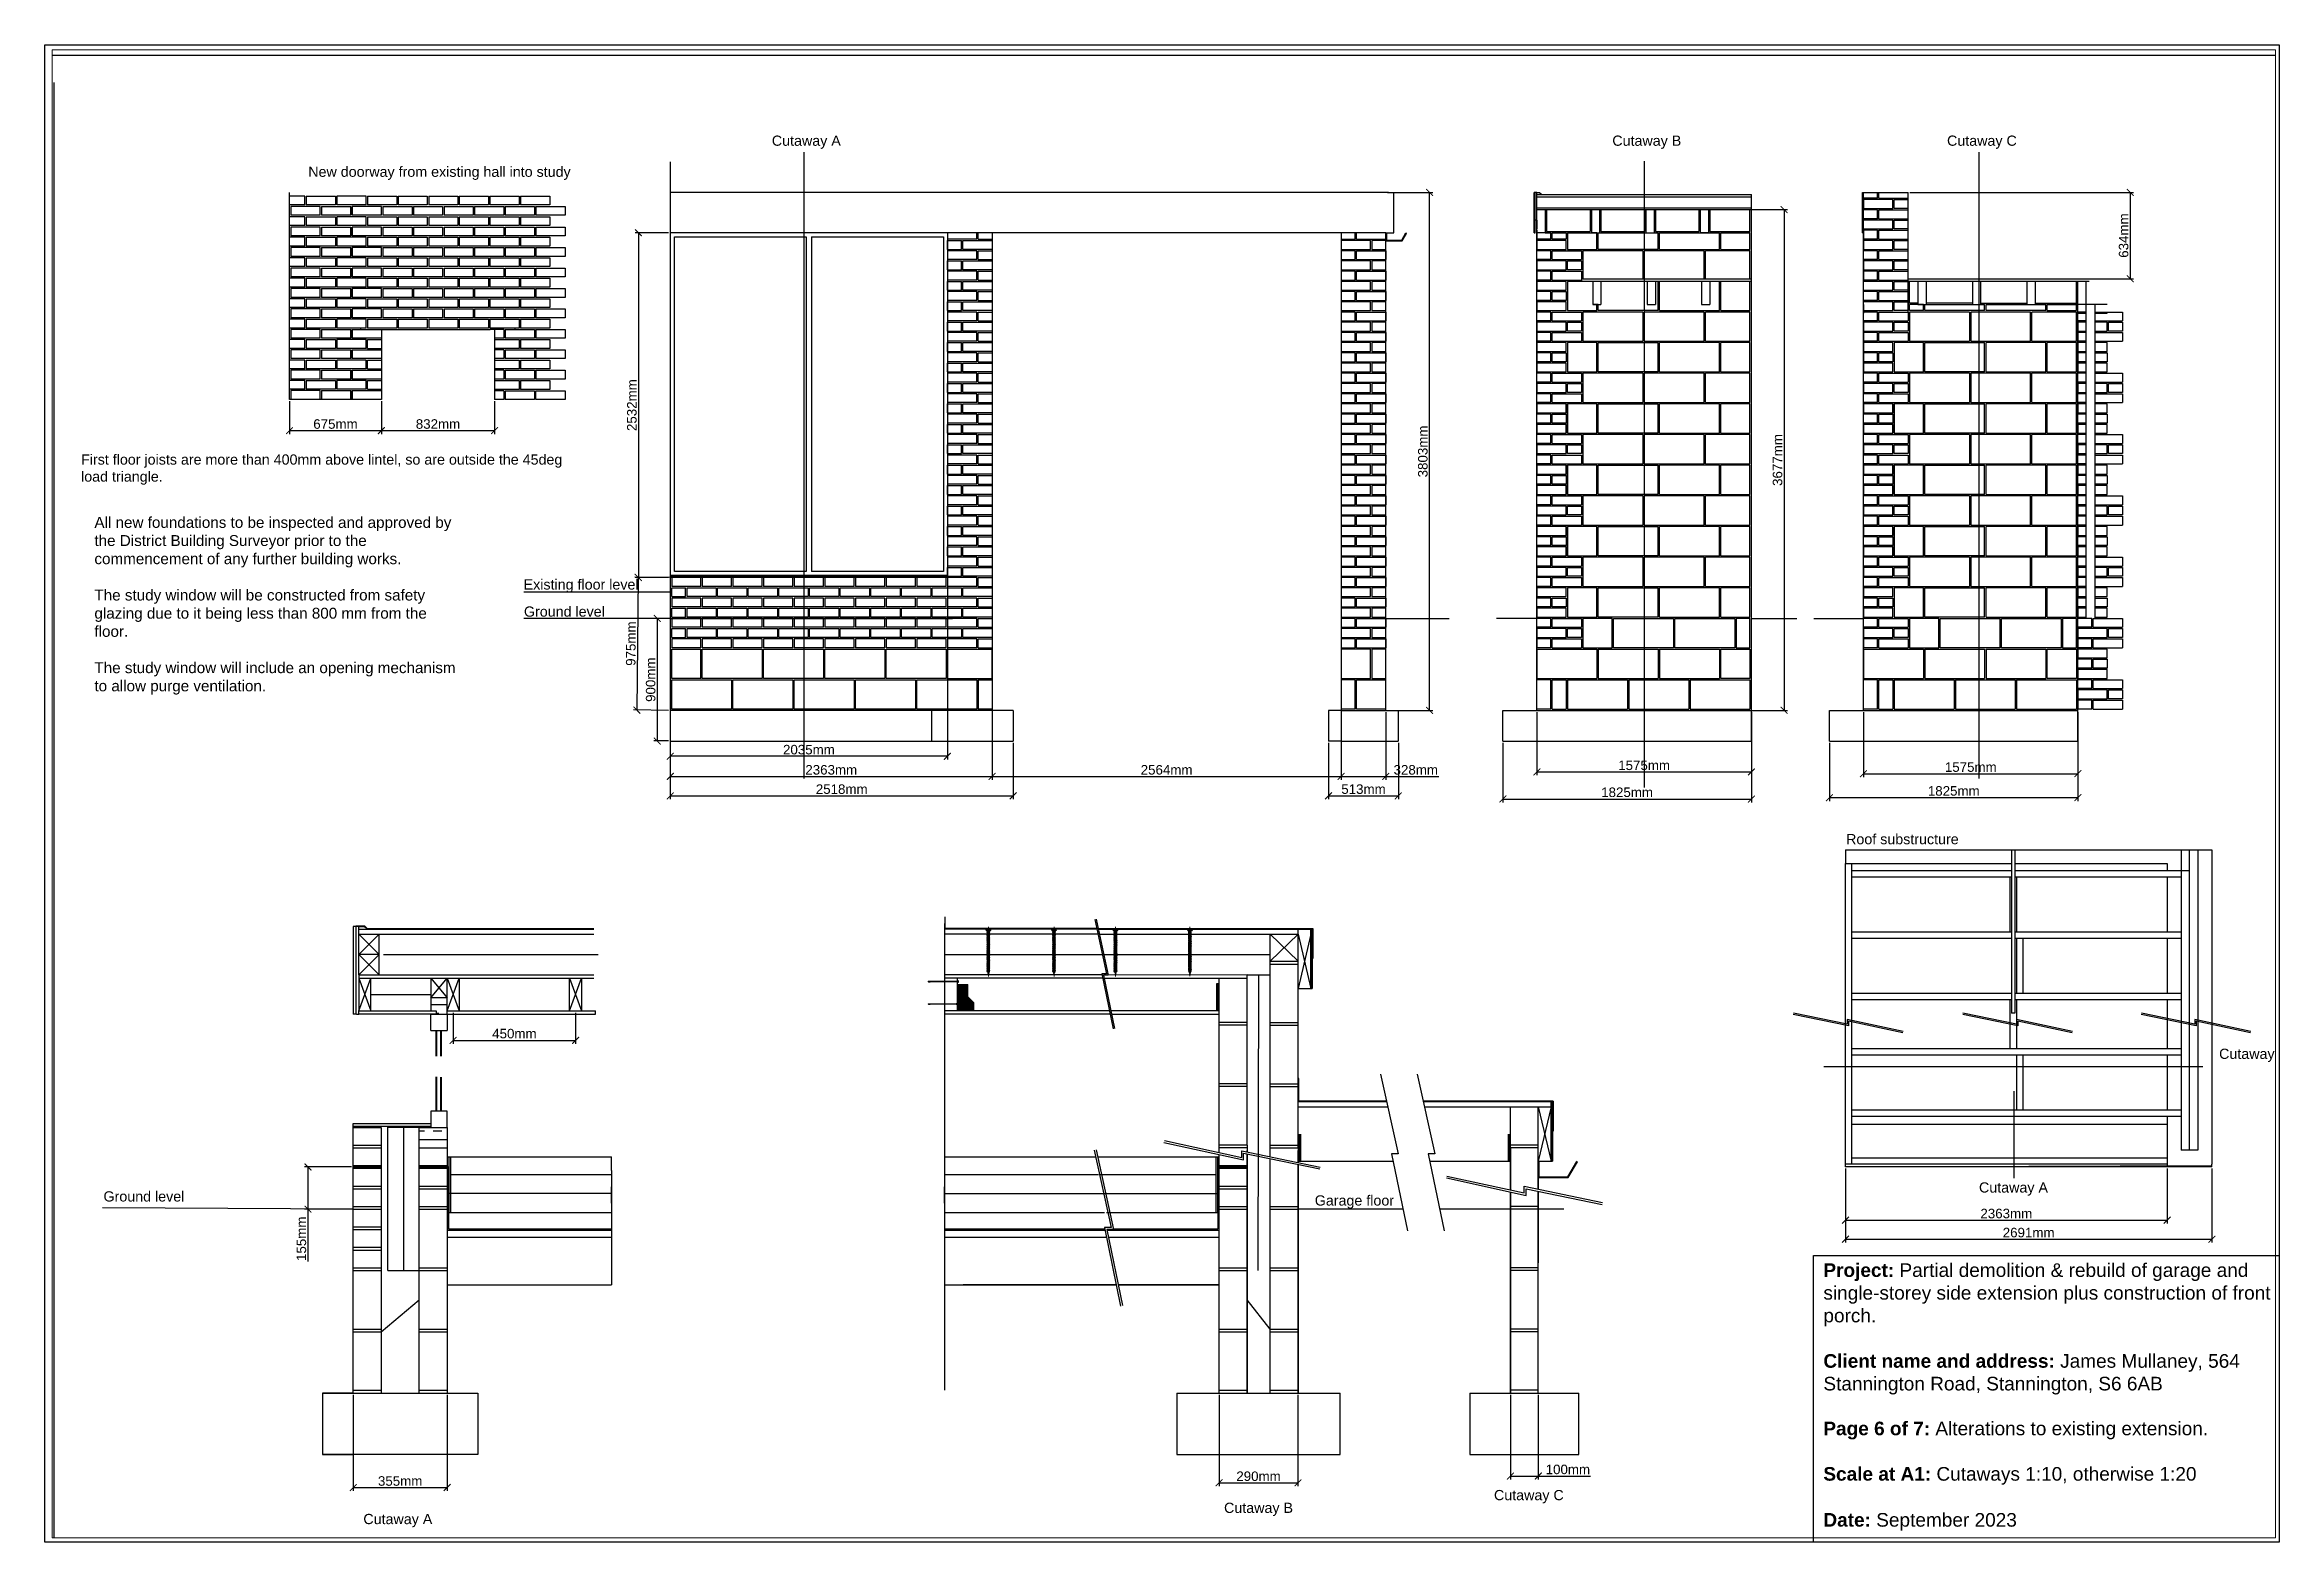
# Paper-space layout 'Extension' of a CAD drawing. Header units: millimetres. Extents: x 5 to 826, y 5 to 555.
# The model-space entities are those that its viewports show. They can reach past a viewport. Long polylines and large blocks are cut down to what shows.
import ezdxf

# ---------------------------------------------------------------- set-up
doc = ezdxf.new("R2010")
doc.units = ezdxf.units.MM
doc.linetypes.add('ACAD_ISO02W100', pattern=[15, 12, -3])
doc.linetypes.add('CENTER', pattern=[50.8, 31.75, -6.35, 6.35, -6.35])
doc.layers.add('axis', color=40, linetype='CENTER', lineweight=13)
doc.styles.get("Standard").update_dxf_attribs({"font": 'Arial.ttf'})
doc.linetypes.add('BATTING', pattern='A,0.00254,-2.54,[134,ltypeshp.shx,S=2.54,R=0,X=-2.54,Y=0],-5.08,[134,ltypeshp.shx,S=2.54,R=180,X=2.54,Y=0],-2.54', length=10.16254)
doc.dimstyles.new('JRMStyle', dxfattribs={"dimtxt": 3.5, "dimasz": 2.5, "dimexe": 1.25, "dimexo": 0.625, "dimtad": 1, "dimdec": 0, "dimdsep": 46, "dimtxsty": 'Standard', "dimblk": 'ARCHTICK', "dimblk1": 'ARCHTICK', "dimblk2": 'ARCHTICK', "dimcen": 2.5, "dimadec": 0, "dimazin": 0, "dimtfac": 1, "dimtdec": 0, "dimtmove": 0, "dimatfit": 3, "dimldrblk": 'ARCHTICK', "dimfxl": 1, "dimarcsym": 0})

# ---------------------------------------------------------------- blocks, each defined once
blk = doc.blocks.new('JRMBorder')
for p, q in [((654.72, 5.09), (654.72, 110.36)), ((654.72, 110.36), (825.79, 110.36))]:
    blk.add_line(p, q)
blk.add_lwpolyline([(5.21, 554.91), (825.79, 554.91), (825.79, 5.09), (5.21, 5.09)], close=True)
at = {"insert": (658.37, 107.52), "char_height": 5, "attachment_point": 1}
blk.add_mtext_dynamic_manual_height_columns('{\\fArial|b1|i0|c0|p0;Project:} Partial demolition & rebuild of garage and single-storey side extension plus construction of front porch.\\P\\P{\\fArial|b1|i0|c0|p0;Client name and address:} James Mullaney, 564 Stannington Road, Stannington, S6 6AB\\P\\P{\\fArial Black|b0|i0|c0|p0;\\P\\P}\\P\\P{\\fArial|b1|i0|c0|p0;Date: }September 2023', width=165.5278, gutter_width=12.5, heights=[0], dxfattribs=at)
blk = doc.blocks.new('_ArchTick')
at = {"color": 0, "linetype": 'ByBlock', "const_width": 0.15}
blk.add_lwpolyline([(-0.5, -0.5), (0.5, 0.5)], dxfattribs=at)
blk = doc.blocks.new('*D46')
at = {"color": 0, "lineweight": -2, "transparency": 16777216}
for p, q in [((53150, -2812), (53150, -3519)), ((53840, -2812), (53840, -3519)), ((53150, -3494), (53840, -3494))]:
    blk.add_line(p, q, dxfattribs=at)
at = {"layer": 'Defpoints', "color": 0, "transparency": 16777216}
for p in [(53150, -2800), (53840, -2800), (53840, -3494)]:
    blk.add_point(p, dxfattribs=at)
at = {"color": 0, "lineweight": -2, "transparency": 16777216, "xscale": 50, "yscale": 50, "zscale": 50, "rotation": 180}
blk.add_blockref('_ArchTick', (53150, -3494), dxfattribs=at)
at = {"color": 0, "lineweight": -2, "transparency": 16777216, "xscale": 50, "yscale": 50, "zscale": 50}
blk.add_blockref('_ArchTick', (53840, -3494), dxfattribs=at)
at = {"color": 0, "transparency": 16777216, "insert": (53495, -3446), "char_height": 70, "attachment_point": 5}
blk.add_mtext('355mm', dxfattribs=at)
blk = doc.blocks.new('*D47')
at = {"color": 0, "lineweight": -2, "transparency": 16777216}
for p, q in [((53884, -7), (53884, -235)), ((54784, -7), (54784, -235)), ((53884, -210), (54784, -210))]:
    blk.add_line(p, q, dxfattribs=at)
at = {"layer": 'Defpoints', "color": 0, "transparency": 16777216}
for p in [(53884, 6), (54784, 6), (54784, -210)]:
    blk.add_point(p, dxfattribs=at)
at = {"color": 0, "lineweight": -2, "transparency": 16777216, "xscale": 50, "yscale": 50, "zscale": 50, "rotation": 180}
blk.add_blockref('_ArchTick', (53884, -210), dxfattribs=at)
at = {"color": 0, "lineweight": -2, "transparency": 16777216, "xscale": 50, "yscale": 50, "zscale": 50}
blk.add_blockref('_ArchTick', (54784, -210), dxfattribs=at)
at = {"color": 0, "transparency": 16777216, "insert": (54334, -161), "char_height": 70, "attachment_point": 5}
blk.add_mtext('450mm', dxfattribs=at)
blk = doc.blocks.new('нагель 100мм')
for p, q in [((-5.5, 3), (5.5, 3)), ((-5.5, 2), (-5.5, 3)), ((-5.5, 2), (5.5, 2)), ((-5.5, 2), (-4.3, 0)), ((-4.3, 0), (4.3, 0)), ((-3.8, -1.5), (3.7, 0)), ((-2.5, -0.7), (1.3, 0)), ((-2.5, -0.7), (-2.5, 0)), ((2.5, -0.7), (3.8, 0)), ((2.5, -0.2), (2.5, 0)), ((5.5, 2), (4.3, 0)), ((5.5, 2), (5.5, 3)), ((-3.8, -1.5), (-2.5, -0.7)), ((-3.8, -1.5), (-2.5, -1.7)), ((-3.8, -4.4), (3.7, -2.9)), ((-3.8, -4.4), (-2.5, -3.6)), ((-3.8, -4.4), (-2.5, -4.6)), ((-3.8, -7.2), (3.7, -5.8)), ((-3.8, -7.2), (-2.5, -6.5)), ((-3.8, -7.2), (-2.5, -7.5)), ((-3.8, -10.1), (3.7, -8.7)), ((-3.8, -10.1), (-2.5, -9.4)), ((-3.8, -10.1), (-2.5, -10.4)), ((-3.8, -13), (3.7, -11.6)), ((-3.8, -13), (-2.5, -12.3)), ((-3.8, -13), (-2.5, -13.3)), ((-3.8, -15.9), (3.7, -14.5)), ((-3.8, -15.9), (-2.5, -15.2)), ((-3.8, -15.9), (-2.5, -16.1)), ((-3.8, -18.8), (3.7, -17.3)), ((-3.8, -18.8), (-2.5, -18.1)), ((-3.8, -18.8), (-2.5, -19)), ((-3.8, -21.7), (3.7, -20.2)), ((-3.8, -21.7), (-2.5, -20.9)), ((-3.8, -21.7), (-2.5, -21.9)), ((-3.8, -24.6), (3.7, -23.1)), ((-3.8, -24.6), (-2.5, -23.8)), ((-3.8, -24.6), (-2.5, -24.8)), ((-3.8, -27.4), (3.7, -26)), ((-3.8, -27.4), (-2.5, -26.7)), ((-3.8, -27.4), (-2.5, -27.7)), ((-3.8, -30.3), (3.7, -28.9)), ((-3.8, -30.3), (-2.5, -29.6)), ((-3.8, -30.3), (-2.5, -30.6)), ((-3.8, -33.2), (3.7, -31.8)), ((-3.8, -33.2), (-2.5, -32.5)), ((-3.8, -33.2), (-2.5, -33.5)), ((-3.8, -36.1), (3.7, -34.7)), ((-3.8, -36.1), (-2.5, -35.4)), ((-3.8, -36.1), (-2.5, -36.3)), ((-3.8, -39), (3.7, -37.5)), ((-3.8, -39), (-2.5, -38.3)), ((-3.8, -39), (-2.5, -39.2)), ((-3.8, -41.9), (3.7, -40.4)), ((-3.8, -41.9), (-2.5, -41.2)), ((-3.8, -41.9), (-2.5, -42.1)), ((-3.8, -44.8), (3.7, -43.3)), ((-3.8, -44.8), (-2.5, -44)), ((-3.8, -44.8), (-2.5, -45)), ((-3.8, -47.7), (3.7, -46.2)), ((-3.8, -47.7), (-2.5, -46.9)), ((-3.8, -47.7), (-2.5, -47.9)), ((-3.8, -50.5), (3.7, -49.1)), ((-3.8, -50.5), (-2.5, -49.8)), ((-3.8, -50.5), (-2.5, -50.8)), ((-3.8, -53.4), (3.7, -52)), ((-3.8, -53.4), (-2.5, -52.7)), ((-3.8, -53.4), (-2.5, -53.7)), ((-2.5, -1.7), (2.5, -0.7)), ((-2.5, -3.6), (-2.5, -1.7)), ((-2.5, -3.6), (2.5, -2.7)), ((-2.5, -4.6), (2.5, -3.6)), ((-2.5, -6.5), (-2.5, -4.6)), ((-2.5, -6.5), (2.5, -5.6)), ((-2.5, -7.5), (2.5, -6.5)), ((-2.5, -9.4), (-2.5, -7.5)), ((-2.5, -9.4), (2.5, -8.4)), ((-2.5, -10.4), (2.5, -9.4)), ((-2.5, -12.3), (-2.5, -10.4)), ((-2.5, -12.3), (2.5, -11.3)), ((-2.5, -13.3), (2.5, -12.3)), ((-2.5, -15.2), (-2.5, -13.3)), ((-2.5, -15.2), (2.5, -14.2)), ((-2.5, -16.1), (2.5, -15.2)), ((-2.5, -18.1), (-2.5, -16.1)), ((-2.5, -18.1), (2.5, -17.1)), ((-2.5, -19), (2.5, -18.1)), ((-2.5, -20.9), (-2.5, -19)), ((-2.5, -20.9), (2.5, -20)), ((-2.5, -21.9), (2.5, -20.9)), ((-2.5, -23.8), (-2.5, -21.9)), ((-2.5, -23.8), (2.5, -22.9)), ((-2.5, -24.8), (2.5, -23.8)), ((-2.5, -26.7), (-2.5, -24.8)), ((-2.5, -26.7), (2.5, -25.8)), ((-2.5, -27.7), (2.5, -26.7)), ((-2.5, -29.6), (-2.5, -27.7)), ((-2.5, -29.6), (2.5, -28.6)), ((-2.5, -30.6), (2.5, -29.6)), ((-2.5, -32.5), (-2.5, -30.6)), ((-2.5, -32.5), (2.5, -31.5)), ((-2.5, -33.5), (2.5, -32.5)), ((-2.5, -35.4), (-2.5, -33.5)), ((-2.5, -35.4), (2.5, -34.4)), ((-2.5, -36.3), (2.5, -35.4)), ((-2.5, -38.3), (-2.5, -36.3)), ((-2.5, -38.3), (2.5, -37.3)), ((-2.5, -39.2), (2.5, -38.3)), ((-2.5, -41.2), (-2.5, -39.2)), ((-2.5, -41.2), (2.5, -40.2)), ((-2.5, -42.1), (2.5, -41.2)), ((-2.5, -44), (-2.5, -42.1)), ((-2.5, -44), (2.5, -43.1)), ((-2.5, -45), (2.5, -44)), ((-2.5, -46.9), (-2.5, -45)), ((-2.5, -46.9), (2.5, -46)), ((-2.5, -47.9), (2.5, -46.9)), ((-2.5, -49.8), (-2.5, -47.9)), ((-2.5, -49.8), (2.5, -48.9)), ((-2.5, -50.8), (2.5, -49.8)), ((-2.5, -52.7), (-2.5, -50.8)), ((-2.5, -52.7), (2.5, -51.7)), ((-2.5, -53.7), (2.5, -52.7)), ((-2.5, -55.6), (-2.5, -53.7)), ((-2.5, -55.6), (2.5, -54.6)), ((2.5, -2.7), (2.5, -0.7)), ((2.5, -2.7), (3.7, -2.9)), ((2.5, -3.6), (3.7, -2.9)), ((2.5, -5.6), (2.5, -3.6)), ((2.5, -5.6), (3.7, -5.8)), ((2.5, -6.5), (3.7, -5.8)), ((2.5, -8.4), (2.5, -6.5)), ((2.5, -8.4), (3.7, -8.7)), ((2.5, -9.4), (3.7, -8.7)), ((2.5, -11.3), (2.5, -9.4)), ((2.5, -11.3), (3.7, -11.6)), ((2.5, -12.3), (3.7, -11.6)), ((2.5, -14.2), (2.5, -12.3)), ((2.5, -14.2), (3.7, -14.5)), ((2.5, -15.2), (3.7, -14.5)), ((2.5, -17.1), (2.5, -15.2)), ((2.5, -17.1), (3.7, -17.3)), ((2.5, -18.1), (3.7, -17.3)), ((2.5, -20), (2.5, -18.1)), ((2.5, -20), (3.7, -20.2)), ((2.5, -20.9), (3.7, -20.2)), ((2.5, -22.9), (2.5, -20.9)), ((2.5, -22.9), (3.7, -23.1)), ((2.5, -23.8), (3.7, -23.1)), ((2.5, -25.8), (2.5, -23.8)), ((2.5, -25.8), (3.7, -26)), ((2.5, -26.7), (3.7, -26)), ((2.5, -28.6), (2.5, -26.7)), ((2.5, -28.6), (3.7, -28.9)), ((2.5, -29.6), (3.7, -28.9)), ((2.5, -31.5), (2.5, -29.6)), ((2.5, -31.5), (3.7, -31.8)), ((2.5, -32.5), (3.7, -31.8)), ((2.5, -34.4), (2.5, -32.5)), ((2.5, -34.4), (3.7, -34.7)), ((2.5, -35.4), (3.7, -34.7)), ((2.5, -37.3), (2.5, -35.4)), ((2.5, -37.3), (3.7, -37.5)), ((2.5, -38.3), (3.7, -37.5)), ((2.5, -40.2), (2.5, -38.3)), ((2.5, -40.2), (3.7, -40.4)), ((2.5, -41.2), (3.7, -40.4)), ((2.5, -43.1), (2.5, -41.2)), ((2.5, -43.1), (3.7, -43.3)), ((2.5, -44), (3.7, -43.3)), ((2.5, -46), (2.5, -44)), ((2.5, -46), (3.7, -46.2)), ((2.5, -46.9), (3.7, -46.2)), ((2.5, -48.9), (2.5, -46.9)), ((2.5, -48.9), (3.7, -49.1)), ((2.5, -49.8), (3.7, -49.1)), ((2.5, -51.7), (2.5, -49.8)), ((2.5, -51.7), (3.7, -52)), ((2.5, -52.7), (3.7, -52)), ((2.5, -54.6), (2.5, -52.7)), ((2.5, -54.6), (3.7, -54.9)), ((-3.8, -56.3), (3.7, -54.9)), ((-3.8, -56.3), (-2.5, -55.6)), ((-3.8, -56.3), (-2.5, -56.6)), ((-3.8, -59.2), (3.7, -57.8)), ((-3.8, -59.2), (-2.5, -58.5)), ((-3.8, -59.2), (-2.5, -59.4)), ((-3.8, -62.1), (3.7, -60.6)), ((-3.8, -62.1), (-2.5, -61.4)), ((-3.8, -62.1), (-2.5, -62.3)), ((-3.8, -65), (3.7, -63.5)), ((-3.8, -65), (-2.5, -64.3)), ((-3.8, -65), (-2.5, -65.2)), ((-3.8, -67.9), (3.7, -66.4)), ((-3.8, -67.9), (-2.5, -67.1)), ((-3.8, -67.9), (-2.5, -68.1)), ((-3.8, -70.7), (3.7, -69.3)), ((-3.8, -70.7), (-2.5, -70)), ((-3.8, -70.7), (-2.5, -71)), ((-3.8, -73.6), (3.7, -72.2)), ((-3.8, -73.6), (-2.5, -72.9)), ((-3.8, -73.6), (-2.5, -73.9)), ((-3.8, -76.5), (3.7, -75.1)), ((-3.8, -76.5), (-2.5, -75.8)), ((-3.8, -76.5), (-2.5, -76.8)), ((-3.8, -79.4), (3.7, -78)), ((-3.8, -79.4), (-2.5, -78.7)), ((-3.8, -79.4), (-2.5, -79.6)), ((-3.8, -82.3), (3.7, -80.8)), ((-3.8, -82.3), (-2.5, -81.6)), ((-3.8, -82.3), (-2.5, -82.5)), ((-3.8, -85.2), (3.7, -83.7)), ((-3.8, -85.2), (-2.5, -84.5)), ((-3.8, -85.2), (-2.5, -85.4)), ((-3.8, -88.1), (3.7, -86.6)), ((-3.8, -88.1), (-2.5, -87.3)), ((-3.8, -88.1), (-2.5, -88.3)), ((-3.8, -91), (3.7, -89.5)), ((-3.8, -91), (-2.5, -90.2)), ((-3.8, -91), (-2.5, -91.2)), ((-3.8, -93.8), (3.7, -92.4)), ((-3.8, -93.8), (-2.5, -93.1)), ((-3.8, -93.8), (-2.5, -94.1)), ((-3.8, -96.7), (3.7, -95.3)), ((-3.8, -96.7), (-2.5, -96)), ((-3.8, -96.7), (-2.5, -97)), ((-3.8, -99.6), (3.7, -98.2)), ((-3.8, -99.6), (-2.5, -98.9)), ((-3.8, -99.6), (-2.5, -99.9)), ((-2.5, -56.6), (2.5, -55.6)), ((-2.5, -58.5), (-2.5, -56.6)), ((-2.5, -58.5), (2.5, -57.5)), ((-2.5, -59.4), (2.5, -58.5)), ((-2.5, -61.4), (-2.5, -59.4)), ((-2.5, -61.4), (2.5, -60.4)), ((-2.5, -62.3), (2.5, -61.4)), ((-2.5, -64.3), (-2.5, -62.3)), ((-2.5, -64.3), (2.5, -63.3)), ((-2.5, -65.2), (2.5, -64.3)), ((-2.5, -67.1), (-2.5, -65.2)), ((-2.5, -67.1), (2.5, -66.2)), ((-2.5, -68.1), (2.5, -67.1)), ((-2.5, -70), (-2.5, -68.1)), ((-2.5, -70), (2.5, -69.1)), ((-2.5, -71), (2.5, -70)), ((-2.5, -72.9), (-2.5, -71)), ((-2.5, -72.9), (2.5, -71.9)), ((-2.5, -73.9), (2.5, -72.9)), ((-2.5, -75.8), (-2.5, -73.9)), ((-2.5, -75.8), (2.5, -74.8)), ((-2.5, -76.8), (2.5, -75.8)), ((-2.5, -78.7), (-2.5, -76.8)), ((-2.5, -78.7), (2.5, -77.7)), ((-2.5, -79.6), (2.5, -78.7)), ((-2.5, -81.6), (-2.5, -79.6)), ((-2.5, -81.6), (2.5, -80.6)), ((-2.5, -82.5), (2.5, -81.6)), ((-2.5, -84.5), (-2.5, -82.5)), ((-2.5, -84.5), (2.5, -83.5)), ((-2.5, -85.4), (2.5, -84.5)), ((-2.5, -87.3), (-2.5, -85.4)), ((-2.5, -87.3), (2.5, -86.4)), ((-2.5, -88.3), (2.5, -87.3)), ((-2.5, -90.2), (-2.5, -88.3)), ((-2.5, -90.2), (2.5, -89.3)), ((-2.5, -91.2), (2.5, -90.2)), ((-2.5, -93.1), (-2.5, -91.2)), ((-2.5, -93.1), (2.5, -92.2)), ((-2.5, -94.1), (2.5, -93.1)), ((-2.5, -96), (-2.5, -94.1)), ((-2.5, -96), (2.5, -95)), ((-2.5, -97), (2.5, -96)), ((-2.5, -98.4), (-2.5, -97)), ((-2.5, -98.9), (2.5, -97.9)), ((-2.5, -98.4), (-2.4, -98.9)), ((-2.5, -99.9), (2.5, -98.9)), ((-2.1, -99.8), (-1.4, -101.8)), ((-2, -102.2), (2.4, -101.3)), ((-2, -102.2), (-0.7, -101.4)), ((-2, -102.2), (-0.7, -102.4)), ((-1.3, -102.3), (0, -106.4)), ((-0.7, -101.4), (1.1, -101.1)), ((-0.7, -102.4), (1.1, -102)), ((0, -106.4), (1.4, -101.9)), ((1.1, -101.1), (2.4, -101.3)), ((1.1, -102), (2.4, -101.3)), ((1.6, -101.2), (2.3, -98.9)), ((2.5, -55.6), (3.7, -54.9)), ((2.5, -57.5), (2.5, -55.6)), ((2.5, -57.5), (3.7, -57.8)), ((2.5, -58.5), (3.7, -57.8)), ((2.5, -60.4), (2.5, -58.5)), ((2.5, -60.4), (3.7, -60.6)), ((2.5, -61.4), (3.7, -60.6)), ((2.5, -63.3), (2.5, -61.4)), ((2.5, -63.3), (3.7, -63.5)), ((2.5, -64.3), (3.7, -63.5)), ((2.5, -66.2), (2.5, -64.3)), ((2.5, -66.2), (3.7, -66.4)), ((2.5, -67.1), (3.7, -66.4)), ((2.5, -69.1), (2.5, -67.1)), ((2.5, -69.1), (3.7, -69.3)), ((2.5, -70), (3.7, -69.3)), ((2.5, -71.9), (2.5, -70)), ((2.5, -71.9), (3.7, -72.2)), ((2.5, -72.9), (3.7, -72.2)), ((2.5, -74.8), (2.5, -72.9)), ((2.5, -74.8), (3.7, -75.1)), ((2.5, -75.8), (3.7, -75.1)), ((2.5, -77.7), (2.5, -75.8)), ((2.5, -77.7), (3.7, -78)), ((2.5, -78.7), (3.7, -78)), ((2.5, -80.6), (2.5, -78.7)), ((2.5, -80.6), (3.7, -80.8)), ((2.5, -81.6), (3.7, -80.8)), ((2.5, -83.5), (2.5, -81.6)), ((2.5, -83.5), (3.7, -83.7)), ((2.5, -84.5), (3.7, -83.7)), ((2.5, -86.4), (2.5, -84.5)), ((2.5, -86.4), (3.7, -86.6)), ((2.5, -87.3), (3.7, -86.6)), ((2.5, -89.3), (2.5, -87.3)), ((2.5, -89.3), (3.7, -89.5)), ((2.5, -90.2), (3.7, -89.5)), ((2.5, -92.2), (2.5, -90.2)), ((2.5, -92.2), (3.7, -92.4)), ((2.5, -93.1), (3.7, -92.4)), ((2.5, -95.5), (2.5, -93.1)), ((2.5, -95), (3.7, -95.3)), ((2.5, -96), (3.7, -95.3)), ((2.5, -97.9), (2.5, -96)), ((2.5, -97.9), (3.7, -98.2)), ((2.5, -98.9), (3.7, -98.2)), ((2.5, -98.4), (2.5, -98.4))]:
    blk.add_line(p, q)
at = {"layer": 'axis', "ltscale": 10}
blk.add_line((0, 9.8), (0, -111.4), dxfattribs=at)
blk = doc.blocks.new('*U34')
for points in [[(0, 2), (-213, 2), (-214, 0), (-213, -2), (0, -2)], [(-149, 2), (-199, 2), (-199, -2), (-149, -2)], [(0, 3), (-10, 3), (-10, -3), (0, -3)], [(0, -9), (2, -9), (2, 9), (0, 9)], [(2, -10), (4, -5), (4, 5), (2, 10)], [(2, 10), (2, 10), (2, -10), (2, -10)], [(4, -5), (4, -5), (4, 5), (4, 5)]]:
    blk.add_lwpolyline(points, close=True)
blk.add_lwpolyline([(4, 4), (8, 4, -0.819483), (8, 2), (4, 2), (8, 2, -0.414585), (8, -2), (4, -2), (8, -2, -0.838855), (8, -4), (4, -4), (4, 4)], format="xyb")
for points in [[(9, 3), (9, -3)], [(-213, 0), (-213, -2)]]:
    blk.add_lwpolyline(points)
blk.add_spline([(-213, 2), (-199, 1), (-213, 0), (-214, 0)], degree=3)
blk = doc.blocks.new('*D48')
at = {"color": 0, "lineweight": -2, "transparency": 16777216}
for p, q in [((59509, -2812), (59509, -3484)), ((60089, -2812), (60089, -3484)), ((59509, -3459), (60089, -3459))]:
    blk.add_line(p, q, dxfattribs=at)
at = {"layer": 'Defpoints', "color": 0, "transparency": 16777216}
for p in [(59509, -2800), (60089, -2800), (60089, -3459)]:
    blk.add_point(p, dxfattribs=at)
at = {"color": 0, "lineweight": -2, "transparency": 16777216, "xscale": 50, "yscale": 50, "zscale": 50, "rotation": 180}
blk.add_blockref('_ArchTick', (59509, -3459), dxfattribs=at)
at = {"color": 0, "lineweight": -2, "transparency": 16777216, "xscale": 50, "yscale": 50, "zscale": 50}
blk.add_blockref('_ArchTick', (60089, -3459), dxfattribs=at)
at = {"color": 0, "transparency": 16777216, "insert": (59799, -3411), "char_height": 70, "attachment_point": 5}
blk.add_mtext('290mm', dxfattribs=at)
blk = doc.blocks.new('*D50')
at = {"color": 0, "lineweight": -2, "transparency": 16777216}
for p, q in [((52682, 4483), (52682, 4242)), ((53357, 4483), (53357, 4242)), ((52682, 4267), (53357, 4267))]:
    blk.add_line(p, q, dxfattribs=at)
at = {"layer": 'Defpoints', "color": 0, "transparency": 16777216}
for p in [(52682, 4495), (53357, 4495), (53357, 4267)]:
    blk.add_point(p, dxfattribs=at)
at = {"color": 0, "lineweight": -2, "transparency": 16777216, "xscale": 50, "yscale": 50, "zscale": 50, "rotation": 180}
blk.add_blockref('_ArchTick', (52682, 4267), dxfattribs=at)
at = {"color": 0, "lineweight": -2, "transparency": 16777216, "xscale": 50, "yscale": 50, "zscale": 50}
blk.add_blockref('_ArchTick', (53357, 4267), dxfattribs=at)
at = {"color": 0, "transparency": 16777216, "insert": (53020, 4315), "char_height": 70, "attachment_point": 5}
blk.add_mtext('675mm', dxfattribs=at)
blk = doc.blocks.new('*D53')
at = {"color": 0, "lineweight": -2, "ltscale": 0.58, "transparency": 16777216}
for p, q in [((53357, 4483), (53357, 4242)), ((54189, 4482), (54189, 4242)), ((53357, 4267), (54189, 4267))]:
    blk.add_line(p, q, dxfattribs=at)
at = {"layer": 'Defpoints', "color": 0, "ltscale": 0.58, "transparency": 16777216}
for p in [(53357, 4495), (54189, 4494), (54189, 4267)]:
    blk.add_point(p, dxfattribs=at)
at = {"color": 0, "lineweight": -2, "ltscale": 0.58, "transparency": 16777216, "xscale": 50, "yscale": 50, "zscale": 50, "rotation": 180}
blk.add_blockref('_ArchTick', (53357, 4267), dxfattribs=at)
at = {"color": 0, "lineweight": -2, "ltscale": 0.58, "transparency": 16777216, "xscale": 50, "yscale": 50, "zscale": 50}
blk.add_blockref('_ArchTick', (54189, 4267), dxfattribs=at)
at = {"color": 0, "ltscale": 0.58, "transparency": 16777216, "insert": (53773, 4315), "char_height": 70, "attachment_point": 5}
blk.add_mtext('832mm', dxfattribs=at)
blk = doc.blocks.new('*D54')
at = {"color": 0, "lineweight": -2, "ltscale": 0.58, "transparency": 16777216}
for p, q in [((61649, -2812), (61649, -3434)), ((61854, -2812), (61854, -3434)), ((61649, -3409), (61854, -3409)), ((61854, -3409), (62238, -3409))]:
    blk.add_line(p, q, dxfattribs=at)
at = {"layer": 'Defpoints', "color": 0, "ltscale": 0.58, "transparency": 16777216}
for p in [(61649, -2800), (61854, -2800), (61854, -3409)]:
    blk.add_point(p, dxfattribs=at)
at = {"color": 0, "lineweight": -2, "ltscale": 0.58, "transparency": 16777216, "xscale": 50, "yscale": 50, "zscale": 50, "rotation": 180}
blk.add_blockref('_ArchTick', (61649, -3409), dxfattribs=at)
at = {"color": 0, "lineweight": -2, "ltscale": 0.58, "transparency": 16777216, "xscale": 50, "yscale": 50, "zscale": 50}
blk.add_blockref('_ArchTick', (61854, -3409), dxfattribs=at)
at = {"color": 0, "ltscale": 0.58, "transparency": 16777216, "insert": (62071, -3361), "char_height": 70, "attachment_point": 5}
blk.add_mtext('100mm', dxfattribs=at)
blk = doc.blocks.new('*D55')
at = {"color": 0, "lineweight": -2, "ltscale": 0.58, "transparency": 16777216}
for p, q in [((55479, 3190), (55479, 1851)), ((57514, 3190), (57514, 1851)), ((57514, 1876), (55479, 1876))]:
    blk.add_line(p, q, dxfattribs=at)
at = {"layer": 'Defpoints', "color": 0, "ltscale": 0.58, "transparency": 16777216}
for p in [(55479, 3203), (57514, 3203), (55479, 1876)]:
    blk.add_point(p, dxfattribs=at)
at = {"color": 0, "lineweight": -2, "ltscale": 0.58, "transparency": 16777216, "xscale": 50, "yscale": 50, "zscale": 50, "rotation": 180}
blk.add_blockref('_ArchTick', (55479, 1876), dxfattribs=at)
at = {"color": 0, "lineweight": -2, "ltscale": 0.58, "transparency": 16777216, "xscale": 50, "yscale": 50, "zscale": 50}
blk.add_blockref('_ArchTick', (57514, 1876), dxfattribs=at)
at = {"color": 0, "ltscale": 0.58, "transparency": 16777216, "insert": (56497, 1924), "char_height": 70, "attachment_point": 5}
blk.add_mtext('2035mm', dxfattribs=at)
blk = doc.blocks.new('*D56')
at = {"color": 0, "lineweight": -2, "ltscale": 0.58, "transparency": 16777216}
for p, q in [((55479, 2200), (55479, 1703)), ((57842, 2200), (57842, 1703)), ((55479, 1728), (57842, 1728))]:
    blk.add_line(p, q, dxfattribs=at)
at = {"layer": 'Defpoints', "color": 0, "ltscale": 0.58, "transparency": 16777216}
for p in [(55479, 2213), (57842, 2213), (57842, 1728)]:
    blk.add_point(p, dxfattribs=at)
at = {"color": 0, "lineweight": -2, "ltscale": 0.58, "transparency": 16777216, "xscale": 50, "yscale": 50, "zscale": 50, "rotation": 180}
blk.add_blockref('_ArchTick', (55479, 1728), dxfattribs=at)
at = {"color": 0, "lineweight": -2, "ltscale": 0.58, "transparency": 16777216, "xscale": 50, "yscale": 50, "zscale": 50}
blk.add_blockref('_ArchTick', (57842, 1728), dxfattribs=at)
at = {"color": 0, "ltscale": 0.58, "transparency": 16777216, "insert": (56661, 1776), "char_height": 70, "attachment_point": 5}
blk.add_mtext('2363mm', dxfattribs=at)
blk = doc.blocks.new('*D57')
at = {"color": 0, "lineweight": -2, "ltscale": 0.58, "transparency": 16777216}
for p, q in [((55479, 1975), (55479, 1560)), ((57997, 1975), (57997, 1560)), ((55479, 1585), (57997, 1585))]:
    blk.add_line(p, q, dxfattribs=at)
at = {"layer": 'Defpoints', "color": 0, "ltscale": 0.58, "transparency": 16777216}
for p in [(55479, 1988), (57997, 1988), (57997, 1585)]:
    blk.add_point(p, dxfattribs=at)
at = {"color": 0, "lineweight": -2, "ltscale": 0.58, "transparency": 16777216, "xscale": 50, "yscale": 50, "zscale": 50, "rotation": 180}
blk.add_blockref('_ArchTick', (55479, 1585), dxfattribs=at)
at = {"color": 0, "lineweight": -2, "ltscale": 0.58, "transparency": 16777216, "xscale": 50, "yscale": 50, "zscale": 50}
blk.add_blockref('_ArchTick', (57997, 1585), dxfattribs=at)
at = {"color": 0, "ltscale": 0.58, "transparency": 16777216, "insert": (56738, 1634), "char_height": 70, "attachment_point": 5}
blk.add_mtext('2518mm', dxfattribs=at)
blk = doc.blocks.new('*D58')
at = {"color": 0, "lineweight": -2, "ltscale": 0.58, "transparency": 16777216}
for p, q in [((55467, 2888), (55358, 2888)), ((55383, 2888), (55383, 1988)), ((55467, 1988), (55358, 1988))]:
    blk.add_line(p, q, dxfattribs=at)
at = {"layer": 'Defpoints', "color": 0, "ltscale": 0.58, "transparency": 16777216}
for p in [(55479, 2888), (55383, 1988), (55479, 1988)]:
    blk.add_point(p, dxfattribs=at)
at = {"color": 0, "lineweight": -2, "ltscale": 0.58, "transparency": 16777216, "xscale": 50, "yscale": 50, "zscale": 50}
for p, rotation in [((55383, 2888), 90), ((55383, 1988), 270)]:
    blk.add_blockref('_ArchTick', p, dxfattribs=dict(at, rotation=rotation))
at = {"color": 0, "ltscale": 0.58, "transparency": 16777216, "insert": (55335, 2438), "char_height": 70, "attachment_point": 5, "rotation": 90}
blk.add_mtext('900mm', dxfattribs=at)
blk = doc.blocks.new('*D59')
at = {"color": 0, "lineweight": -2, "ltscale": 0.58, "transparency": 16777216}
for p, q in [((55477, 3188), (55218, 3191)), ((55243, 3190), (55233, 2215)), ((55467, 2213), (55208, 2216))]:
    blk.add_line(p, q, dxfattribs=at)
at = {"layer": 'Defpoints', "color": 0, "ltscale": 0.58, "transparency": 16777216}
for p in [(55489, 3188), (55233, 2215), (55479, 2213)]:
    blk.add_point(p, dxfattribs=at)
at = {"color": 0, "lineweight": -2, "ltscale": 0.58, "transparency": 16777216, "xscale": 50, "yscale": 50, "zscale": 50}
for p, rotation in [((55243, 3190), 89.41237158376046), ((55233, 2215), 269.4123715837604)]:
    blk.add_blockref('_ArchTick', p, dxfattribs=dict(at, rotation=rotation))
at = {"color": 0, "ltscale": 0.58, "transparency": 16777216, "insert": (55190, 2703), "char_height": 70, "attachment_point": 5, "rotation": 89.4124}
blk.add_mtext('975mm', dxfattribs=at)
blk = doc.blocks.new('*D60')
at = {"color": 0, "lineweight": -2, "ltscale": 0.58, "transparency": 16777216}
for p, q in [((55467, 5720), (55220, 5720)), ((55245, 5720), (55245, 3188)), ((55467, 3188), (55220, 3188))]:
    blk.add_line(p, q, dxfattribs=at)
at = {"layer": 'Defpoints', "color": 0, "ltscale": 0.58, "transparency": 16777216}
for p in [(55479, 5720), (55245, 3188), (55479, 3188)]:
    blk.add_point(p, dxfattribs=at)
at = {"color": 0, "lineweight": -2, "ltscale": 0.58, "transparency": 16777216, "xscale": 50, "yscale": 50, "zscale": 50}
for p, rotation in [((55245, 5720), 90), ((55245, 3188), 270)]:
    blk.add_blockref('_ArchTick', p, dxfattribs=dict(at, rotation=rotation))
at = {"color": 0, "ltscale": 0.58, "transparency": 16777216, "insert": (55197, 4454), "char_height": 70, "attachment_point": 5, "rotation": 90}
blk.add_mtext('2532mm', dxfattribs=at)
blk = doc.blocks.new('*D61')
at = {"color": 0, "lineweight": -2, "ltscale": 0.58, "transparency": 16777216}
for p, q in [((60746, 6016), (61080, 6016)), ((61055, 2213), (61055, 6016)), ((60746, 2213), (61080, 2213))]:
    blk.add_line(p, q, dxfattribs=at)
at = {"layer": 'Defpoints', "color": 0, "ltscale": 0.58, "transparency": 16777216}
for p in [(60733, 6016), (61055, 6016), (60733, 2213)]:
    blk.add_point(p, dxfattribs=at)
at = {"color": 0, "lineweight": -2, "ltscale": 0.58, "transparency": 16777216, "xscale": 50, "yscale": 50, "zscale": 50}
for p, rotation in [((61055, 6016), 90), ((61055, 2213), 270)]:
    blk.add_blockref('_ArchTick', p, dxfattribs=dict(at, rotation=rotation))
at = {"color": 0, "ltscale": 0.58, "transparency": 16777216, "insert": (61006, 4114), "char_height": 70, "attachment_point": 5, "rotation": 90}
blk.add_mtext('3803mm', dxfattribs=at)
blk = doc.blocks.new('*D62')
at = {"color": 0, "lineweight": -2, "ltscale": 0.58, "transparency": 16777216}
for p, q in [((61844, 2200), (61844, 1736)), ((63419, 2200), (63419, 1736)), ((61844, 1761), (63419, 1761))]:
    blk.add_line(p, q, dxfattribs=at)
at = {"layer": 'Defpoints', "color": 0, "ltscale": 0.58, "transparency": 16777216}
for p in [(61844, 2213), (63419, 2213), (63419, 1761)]:
    blk.add_point(p, dxfattribs=at)
at = {"color": 0, "lineweight": -2, "ltscale": 0.58, "transparency": 16777216, "xscale": 50, "yscale": 50, "zscale": 50, "rotation": 180}
blk.add_blockref('_ArchTick', (61844, 1761), dxfattribs=at)
at = {"color": 0, "lineweight": -2, "ltscale": 0.58, "transparency": 16777216, "xscale": 50, "yscale": 50, "zscale": 50}
blk.add_blockref('_ArchTick', (63419, 1761), dxfattribs=at)
at = {"color": 0, "ltscale": 0.58, "transparency": 16777216, "insert": (62631, 1809), "char_height": 70, "attachment_point": 5}
blk.add_mtext('1575mm', dxfattribs=at)
blk = doc.blocks.new('*D72')
at = {"color": 0, "lineweight": -2, "ltscale": 0.58, "transparency": 16777216}
for p, q in [((64242, 2200), (64242, 1723)), ((65817, 2200), (65817, 1723)), ((64242, 1748), (65817, 1748))]:
    blk.add_line(p, q, dxfattribs=at)
at = {"layer": 'Defpoints', "color": 0, "ltscale": 0.58, "transparency": 16777216}
for p in [(64242, 2213), (65817, 2213), (65817, 1748)]:
    blk.add_point(p, dxfattribs=at)
at = {"color": 0, "lineweight": -2, "ltscale": 0.58, "transparency": 16777216, "xscale": 50, "yscale": 50, "zscale": 50, "rotation": 180}
blk.add_blockref('_ArchTick', (64242, 1748), dxfattribs=at)
at = {"color": 0, "lineweight": -2, "ltscale": 0.58, "transparency": 16777216, "xscale": 50, "yscale": 50, "zscale": 50}
blk.add_blockref('_ArchTick', (65817, 1748), dxfattribs=at)
at = {"color": 0, "ltscale": 0.58, "transparency": 16777216, "insert": (65030, 1796), "char_height": 70, "attachment_point": 5}
blk.add_mtext('1575mm', dxfattribs=at)
blk = doc.blocks.new('*D73')
at = {"color": 0, "lineweight": -2, "ltscale": 0.58, "transparency": 16777216}
for p, q in [((63992, 1975), (63992, 1547)), ((65817, 1975), (65817, 1547)), ((63992, 1572), (65817, 1572))]:
    blk.add_line(p, q, dxfattribs=at)
at = {"layer": 'Defpoints', "color": 0, "ltscale": 0.58, "transparency": 16777216}
for p in [(63992, 1988), (65817, 1988), (65817, 1572)]:
    blk.add_point(p, dxfattribs=at)
at = {"color": 0, "lineweight": -2, "ltscale": 0.58, "transparency": 16777216, "xscale": 50, "yscale": 50, "zscale": 50, "rotation": 180}
blk.add_blockref('_ArchTick', (63992, 1572), dxfattribs=at)
at = {"color": 0, "lineweight": -2, "ltscale": 0.58, "transparency": 16777216, "xscale": 50, "yscale": 50, "zscale": 50}
blk.add_blockref('_ArchTick', (65817, 1572), dxfattribs=at)
at = {"color": 0, "ltscale": 0.58, "transparency": 16777216, "insert": (64905, 1621), "char_height": 70, "attachment_point": 5}
blk.add_mtext('1825mm', dxfattribs=at)
blk = doc.blocks.new('*D74')
at = {"color": 0, "lineweight": -2, "ltscale": 0.58, "transparency": 16777216}
for p, q in [((61594, 1975), (61594, 1537)), ((63419, 1975), (63419, 1537)), ((61594, 1562), (63419, 1562))]:
    blk.add_line(p, q, dxfattribs=at)
at = {"layer": 'Defpoints', "color": 0, "ltscale": 0.58, "transparency": 16777216}
for p in [(61594, 1988), (63419, 1988), (63419, 1562)]:
    blk.add_point(p, dxfattribs=at)
at = {"color": 0, "lineweight": -2, "ltscale": 0.58, "transparency": 16777216, "xscale": 50, "yscale": 50, "zscale": 50, "rotation": 180}
blk.add_blockref('_ArchTick', (61594, 1562), dxfattribs=at)
at = {"color": 0, "lineweight": -2, "ltscale": 0.58, "transparency": 16777216, "xscale": 50, "yscale": 50, "zscale": 50}
blk.add_blockref('_ArchTick', (63419, 1562), dxfattribs=at)
at = {"color": 0, "ltscale": 0.58, "transparency": 16777216, "insert": (62506, 1611), "char_height": 70, "attachment_point": 5}
blk.add_mtext('1825mm', dxfattribs=at)
blk = doc.blocks.new('*D78')
at = {"color": 0, "lineweight": -2, "ltscale": 0.58, "transparency": 16777216}
for p, q in [((63421, 5890), (63684, 5890)), ((63659, 5890), (63659, 2213)), ((63421, 2213), (63684, 2213))]:
    blk.add_line(p, q, dxfattribs=at)
at = {"layer": 'Defpoints', "color": 0, "ltscale": 0.58, "transparency": 16777216}
for p in [(63409, 5890), (63409, 2213), (63659, 2213)]:
    blk.add_point(p, dxfattribs=at)
at = {"color": 0, "lineweight": -2, "ltscale": 0.58, "transparency": 16777216, "xscale": 50, "yscale": 50, "zscale": 50}
for p, rotation in [((63659, 5890), 90), ((63659, 2213), 270)]:
    blk.add_blockref('_ArchTick', p, dxfattribs=dict(at, rotation=rotation))
at = {"color": 0, "ltscale": 0.58, "transparency": 16777216, "insert": (63611, 4051), "char_height": 70, "attachment_point": 5, "rotation": 90}
blk.add_mtext('3677mm', dxfattribs=at)
blk = doc.blocks.new('*D93')
at = {"color": 0, "lineweight": -2, "ltscale": 0.58, "transparency": 16777216}
for p, q in [((57842, 2650), (57842, 1703)), ((60406, 2650), (60406, 1703)), ((57842, 1728), (60406, 1728))]:
    blk.add_line(p, q, dxfattribs=at)
at = {"layer": 'Defpoints', "color": 0, "ltscale": 0.58, "transparency": 16777216}
for p in [(57842, 2663), (60406, 2663), (60406, 1728)]:
    blk.add_point(p, dxfattribs=at)
at = {"color": 0, "lineweight": -2, "ltscale": 0.58, "transparency": 16777216, "xscale": 50, "yscale": 50, "zscale": 50, "rotation": 180}
blk.add_blockref('_ArchTick', (57842, 1728), dxfattribs=at)
at = {"color": 0, "lineweight": -2, "ltscale": 0.58, "transparency": 16777216, "xscale": 50, "yscale": 50, "zscale": 50}
blk.add_blockref('_ArchTick', (60406, 1728), dxfattribs=at)
at = {"color": 0, "ltscale": 0.58, "transparency": 16777216, "insert": (59124, 1776), "char_height": 70, "attachment_point": 5}
blk.add_mtext('2564mm', dxfattribs=at)
blk = doc.blocks.new('*D94')
at = {"color": 0, "lineweight": -2, "ltscale": 0.58, "transparency": 16777216}
for p, q in [((60406, 2200), (60406, 1703)), ((60733, 2200), (60733, 1703)), ((60406, 1728), (60733, 1728)), ((60733, 1728), (61124, 1728))]:
    blk.add_line(p, q, dxfattribs=at)
at = {"layer": 'Defpoints', "color": 0, "ltscale": 0.58, "transparency": 16777216}
for p in [(60406, 2213), (60733, 2213), (60733, 1728)]:
    blk.add_point(p, dxfattribs=at)
at = {"color": 0, "lineweight": -2, "ltscale": 0.58, "transparency": 16777216, "xscale": 50, "yscale": 50, "zscale": 50, "rotation": 180}
blk.add_blockref('_ArchTick', (60406, 1728), dxfattribs=at)
at = {"color": 0, "lineweight": -2, "ltscale": 0.58, "transparency": 16777216, "xscale": 50, "yscale": 50, "zscale": 50}
blk.add_blockref('_ArchTick', (60733, 1728), dxfattribs=at)
at = {"color": 0, "ltscale": 0.58, "transparency": 16777216, "insert": (60954, 1776), "char_height": 70, "attachment_point": 5}
blk.add_mtext('328mm', dxfattribs=at)
blk = doc.blocks.new('*D95')
at = {"color": 0, "lineweight": -2, "ltscale": 0.58, "transparency": 16777216}
for p, q in [((60313, 1975), (60313, 1560)), ((60826, 1975), (60826, 1560)), ((60313, 1585), (60826, 1585))]:
    blk.add_line(p, q, dxfattribs=at)
at = {"layer": 'Defpoints', "color": 0, "ltscale": 0.58, "transparency": 16777216}
for p in [(60313, 1988), (60826, 1988), (60826, 1585)]:
    blk.add_point(p, dxfattribs=at)
at = {"color": 0, "lineweight": -2, "ltscale": 0.58, "transparency": 16777216, "xscale": 50, "yscale": 50, "zscale": 50, "rotation": 180}
blk.add_blockref('_ArchTick', (60313, 1585), dxfattribs=at)
at = {"color": 0, "lineweight": -2, "ltscale": 0.58, "transparency": 16777216, "xscale": 50, "yscale": 50, "zscale": 50}
blk.add_blockref('_ArchTick', (60826, 1585), dxfattribs=at)
at = {"color": 0, "ltscale": 0.58, "transparency": 16777216, "insert": (60570, 1634), "char_height": 70, "attachment_point": 5}
blk.add_mtext('513mm', dxfattribs=at)
blk = doc.blocks.new('*D97')
at = {"color": 0, "lineweight": -2, "ltscale": 0.58, "transparency": 16777216}
for p, q in [((64582, 6016), (66226, 6016)), ((66201, 6016), (66201, 5382)), ((64582, 5382), (66226, 5382))]:
    blk.add_line(p, q, dxfattribs=at)
at = {"layer": 'Defpoints', "color": 0, "ltscale": 0.58, "transparency": 16777216}
for p in [(64570, 6016), (64570, 5382), (66201, 5382)]:
    blk.add_point(p, dxfattribs=at)
at = {"color": 0, "lineweight": -2, "ltscale": 0.58, "transparency": 16777216, "xscale": 50, "yscale": 50, "zscale": 50}
for p, rotation in [((66201, 6016), 90), ((66201, 5382), 270)]:
    blk.add_blockref('_ArchTick', p, dxfattribs=dict(at, rotation=rotation))
at = {"color": 0, "ltscale": 0.58, "transparency": 16777216, "insert": (66153, 5699), "char_height": 70, "attachment_point": 5, "rotation": 90}
blk.add_mtext('634mm', dxfattribs=at)
blk = doc.blocks.new('*D122')
at = {"color": 0, "lineweight": -2, "ltscale": 0.58, "transparency": 16777216}
for p, q in [((53137, -1140), (52793, -1140)), ((52818, -1140), (52818, -1450)), ((53137, -1450), (52793, -1450)), ((52818, -1450), (52818, -1834))]:
    blk.add_line(p, q, dxfattribs=at)
at = {"layer": 'Defpoints', "color": 0, "ltscale": 0.58, "transparency": 16777216}
for p in [(53150, -1140), (52818, -1450), (53150, -1450)]:
    blk.add_point(p, dxfattribs=at)
at = {"color": 0, "lineweight": -2, "ltscale": 0.58, "transparency": 16777216, "xscale": 50, "yscale": 50, "zscale": 50}
for p, rotation in [((52818, -1140), 90), ((52818, -1450), 270)]:
    blk.add_blockref('_ArchTick', p, dxfattribs=dict(at, rotation=rotation))
at = {"color": 0, "ltscale": 0.58, "transparency": 16777216, "insert": (52770, -1667), "char_height": 70, "attachment_point": 5, "rotation": 90}
blk.add_mtext('155mm', dxfattribs=at)
blk = doc.blocks.new('*D133')
at = {"color": 0, "lineweight": -2, "ltscale": 0.58, "transparency": 16777216}
for p, q in [((64110, -1152), (64110, -1555)), ((66473, -1152), (66473, -1555)), ((64110, -1530), (66473, -1530))]:
    blk.add_line(p, q, dxfattribs=at)
at = {"layer": 'Defpoints', "color": 0, "ltscale": 0.58, "transparency": 16777216}
for p in [(64110, -1140), (66473, -1140), (66473, -1530)]:
    blk.add_point(p, dxfattribs=at)
at = {"color": 0, "lineweight": -2, "ltscale": 0.58, "transparency": 16777216, "xscale": 50, "yscale": 50, "zscale": 50, "rotation": 180}
blk.add_blockref('_ArchTick', (64110, -1530), dxfattribs=at)
at = {"color": 0, "lineweight": -2, "ltscale": 0.58, "transparency": 16777216, "xscale": 50, "yscale": 50, "zscale": 50}
blk.add_blockref('_ArchTick', (66473, -1530), dxfattribs=at)
at = {"color": 0, "ltscale": 0.58, "transparency": 16777216, "insert": (65291, -1482), "char_height": 70, "attachment_point": 5}
blk.add_mtext('2363mm', dxfattribs=at)
blk = doc.blocks.new('*D134')
at = {"color": 0, "lineweight": -2, "ltscale": 0.58, "transparency": 16777216}
for p, q in [((64110, -1152), (64110, -1695)), ((66801, -1152), (66801, -1695)), ((64110, -1670), (66801, -1670))]:
    blk.add_line(p, q, dxfattribs=at)
at = {"layer": 'Defpoints', "color": 0, "ltscale": 0.58, "transparency": 16777216}
for p in [(64110, -1140), (66801, -1140), (66801, -1670)]:
    blk.add_point(p, dxfattribs=at)
at = {"color": 0, "lineweight": -2, "ltscale": 0.58, "transparency": 16777216, "xscale": 50, "yscale": 50, "zscale": 50, "rotation": 180}
blk.add_blockref('_ArchTick', (64110, -1670), dxfattribs=at)
at = {"color": 0, "lineweight": -2, "ltscale": 0.58, "transparency": 16777216, "xscale": 50, "yscale": 50, "zscale": 50}
blk.add_blockref('_ArchTick', (66801, -1670), dxfattribs=at)
at = {"color": 0, "ltscale": 0.58, "transparency": 16777216, "insert": (65455, -1622), "char_height": 70, "attachment_point": 5}
blk.add_mtext('2691mm', dxfattribs=at)

msp = doc.modelspace()

# ---------------------------------------------------------------- hatches: boundary and pattern name
h = msp.add_hatch(color=251)
h.dxf.hatch_style = 1
h.paths.add_polyline_path([(57665.3, 108.3), (57665.3, 199.9), (57587.7, 199.9), (57587.7, 5.9), (57707.7, 5.9), (57707.7, 65.9)])
h = msp.add_hatch()
h.set_pattern_fill('ANGLE')
h.set_pattern_definition([(0, (-6757.935, -512.339), (0, 6.985), [5.08, -1.905]), (90, (-6757.935, -512.339), (-6.985, 4e-16), [5.08, -1.905])])
h.paths.add_polyline_path([(59509.5, 205.9), (59489.5, 205.9), (59489.5, 5.9), (59509.5, 5.9)])
h = msp.add_hatch(color=251)
h.dxf.hatch_style = 1
h.paths.add_polyline_path([(59509.5, 205.9), (59489.5, 205.9), (59489.5, 5.9), (59509.5, 5.9)])
h = msp.add_hatch()
h.set_pattern_fill('INSUL', scale=20)
h.set_pattern_definition([(0, (-4070.23, 2719.42), (0, 190.5), []), (0, (-4070.23, 2782.92), (0, 190.5), [63.5, -63.5]), (0, (-4070.23, 2846.42), (0, 190.5), [63.5, -63.5])])
h.paths.add_polyline_path([(53839.6, 101.9), (53719.6, 101.9), (53719.6, 5.9), (53759.6, 5.9), (53759.6, -18.1), (53839.6, -18.1), (53839.6, 1.9)])
h = msp.add_hatch()
h.set_pattern_fill('INSUL', scale=20)
h.set_pattern_definition([(0, (-77581.5, -7225.5), (0, 190.5), []), (0, (-77581.5, -7162), (0, 190.5), [63.5, -63.5]), (0, (-77581.5, -7098.5), (0, 190.5), [63.5, -63.5])])
h.paths.add_polyline_path([(53839.6, -849.8), (53634.6, -849.8), (53634.6, -979.8), (53634.6, -999.8), (53839.6, -999.8), (53839.6, -979.8)])
h = msp.add_hatch(color=251)
h.dxf.hatch_style = 1
h.paths.add_polyline_path([(60112.4, -898.1), (60092.4, -898.1), (60092.4, -1098.1), (60112.4, -1098.1)])
h = msp.add_hatch(color=251)
h.dxf.hatch_style = 1
h.paths.add_polyline_path([(61648.9, -898.1), (61628.9, -898.1), (61628.9, -1098.1), (61648.9, -1098.1)])

# ---------------------------------------------------------------- linework, layer by layer
for p, q in [((29010.9, 7023.9), (102306.7, 7023.9)), ((55479.3, 1987.8), (55479.3, 6239.7)), ((52682.1, 4495.3), (52682.1, 6014.4)), ((52794.6, 5988.9), (52682.1, 5988.9)), ((52794.6, 5923.9), (52682.1, 5923.9)), ((52682.1, 5847.7), (52682.1, 5912.7)), ((52907.1, 5912.7), (52692.1, 5912.7)), ((52692.1, 5912.7), (52692.1, 5847.7)), ((52692.1, 5912.7), (52692.1, 5847.7)), ((52794.6, 5923.9), (52794.6, 5988.9)), ((52804.6, 5988.9), (53019.6, 5988.9)), ((52804.6, 5988.9), (52804.6, 5923.9)), ((53019.6, 5923.9), (52804.6, 5923.9)), ((52907.1, 5847.7), (52907.1, 5912.7)), ((52917.1, 5912.7), (53132.1, 5912.7)), ((52917.1, 5912.7), (52917.1, 5847.7)), ((53019.6, 5988.9), (53019.6, 5923.9)), ((53244.6, 5988.9), (53029.6, 5988.9)), ((53029.6, 5988.9), (53029.6, 5923.9)), ((53029.6, 5988.9), (53029.6, 5923.9)), ((53244.6, 5923.9), (53029.6, 5923.9)), ((53132.1, 5847.7), (53132.1, 5912.7)), ((53132.1, 5912.7), (53132.1, 5847.7)), ((53357.1, 5912.7), (53142.1, 5912.7)), ((53142.1, 5912.7), (53142.1, 5847.7)), ((53142.1, 5912.7), (53142.1, 5847.7)), ((53244.6, 5923.9), (53244.6, 5988.9)), ((53254.6, 5988.9), (53469.6, 5988.9)), ((53254.6, 5988.9), (53254.6, 5923.9)), ((53469.6, 5923.9), (53254.6, 5923.9)), ((53357.1, 5847.7), (53357.1, 5912.7)), ((53367.1, 5912.7), (53582.1, 5912.7)), ((53367.1, 5912.7), (53367.1, 5847.7)), ((53469.6, 5988.9), (53469.6, 5923.9)), ((53479.6, 5988.9), (53694.6, 5988.9)), ((53479.6, 5988.9), (53479.6, 5923.9)), ((53694.6, 5923.9), (53479.6, 5923.9)), ((53582.1, 5912.7), (53582.1, 5847.7)), ((53592.1, 5912.7), (53807.1, 5912.7)), ((53592.1, 5912.7), (53592.1, 5847.7)), ((53694.6, 5988.9), (53694.6, 5923.9)), ((53704.6, 5988.9), (53919.6, 5988.9)), ((53704.6, 5988.9), (53704.6, 5923.9)), ((53919.6, 5923.9), (53704.6, 5923.9)), ((53807.1, 5912.7), (53807.1, 5847.7)), ((53817.1, 5912.7), (54032.1, 5912.7)), ((53817.1, 5912.7), (53817.1, 5847.7)), ((53919.6, 5988.9), (53919.6, 5923.9)), ((53929.6, 5988.9), (54144.6, 5988.9)), ((53929.6, 5988.9), (53929.6, 5923.9)), ((54144.6, 5923.9), (53929.6, 5923.9)), ((54032.1, 5912.7), (54032.1, 5847.7)), ((54042.1, 5912.7), (54257.1, 5912.7)), ((54042.1, 5912.7), (54042.1, 5847.7)), ((54144.6, 5988.9), (54144.6, 5923.9)), ((54154.6, 5988.9), (54369.6, 5988.9)), ((54154.6, 5988.9), (54154.6, 5923.9)), ((54369.6, 5923.9), (54154.6, 5923.9)), ((54257.1, 5912.7), (54257.1, 5847.7)), ((54267.1, 5912.7), (54482.1, 5912.7)), ((54267.1, 5912.7), (54267.1, 5847.7)), ((54369.6, 5988.9), (54369.6, 5923.9)), ((54379.6, 5988.9), (54594.6, 5988.9)), ((54379.6, 5988.9), (54379.6, 5923.9)), ((54594.6, 5923.9), (54379.6, 5923.9)), ((54482.1, 5912.7), (54482.1, 5847.7)), ((54492.1, 5912.7), (54707.1, 5912.7)), ((54492.1, 5912.7), (54492.1, 5847.7)), ((54594.6, 5988.9), (54594.6, 5923.9)), ((54707.1, 5912.7), (54707.1, 5847.7)), ((60753.3, 6015.8), (55479.3, 6015.8)), ((61822.6, 5719.8), (61822.6, 6015.8)), ((61843.6, 6015.8), (61822.6, 6015.8)), ((61830.6, 5719.8), (61830.6, 6015.8)), ((61843.6, 6015.8), (61863.6, 6015.8)), ((61843.6, 6000.8), (63418.6, 6000.8)), ((61843.6, 5982.8), (63418.6, 5982.8)), ((61863.6, 6015.8), (61878.6, 6000.8)), ((63418.6, 1987.8), (63418.6, 6000.8)), ((64234, 5719.8), (64234, 6015.8)), ((64242, 2212.8), (64242, 6015.8)), ((64242, 5719.8), (64242, 6015.8)), ((64344.5, 5972.8), (64242, 5972.8)), ((64457, 5962.8), (64242, 5962.8)), ((64242, 5962.8), (64242, 5897.8)), ((64344.5, 5972.8), (64344.5, 6015.8)), ((64354.5, 5972.8), (64354.5, 6015.8)), ((64354.5, 5972.8), (64569.5, 5972.8)), ((64457, 5897.8), (64457, 5962.8)), ((64467, 5897.8), (64467, 5962.8)), ((64467, 5962.8), (64569.5, 5962.8)), ((52794.6, 5837.7), (52682.1, 5837.7)), ((52794.6, 5772.7), (52682.1, 5772.7)), ((52682.1, 5696.5), (52682.1, 5761.5)), ((52907.1, 5847.7), (52692.1, 5847.7)), ((52907.1, 5761.5), (52692.1, 5761.5)), ((52692.1, 5761.5), (52692.1, 5696.5)), ((52692.1, 5761.5), (52692.1, 5696.5)), ((52794.6, 5772.7), (52794.6, 5837.7)), ((52804.6, 5837.7), (53019.6, 5837.7)), ((52804.6, 5837.7), (52804.6, 5772.7)), ((53019.6, 5772.7), (52804.6, 5772.7)), ((52907.1, 5696.5), (52907.1, 5761.5)), ((53132.1, 5847.7), (52917.1, 5847.7)), ((52917.1, 5761.5), (53132.1, 5761.5)), ((52917.1, 5761.5), (52917.1, 5696.5)), ((53019.6, 5837.7), (53019.6, 5772.7)), ((53244.6, 5837.7), (53029.6, 5837.7)), ((53029.6, 5837.7), (53029.6, 5772.7)), ((53029.6, 5837.7), (53029.6, 5772.7)), ((53244.6, 5772.7), (53029.6, 5772.7)), ((53132.1, 5696.5), (53132.1, 5761.5)), ((53132.1, 5761.5), (53132.1, 5696.5)), ((53357.1, 5847.7), (53142.1, 5847.7)), ((53357.1, 5761.5), (53142.1, 5761.5)), ((53142.1, 5761.5), (53142.1, 5696.5)), ((53142.1, 5761.5), (53142.1, 5696.5)), ((53244.6, 5772.7), (53244.6, 5837.7)), ((53254.6, 5837.7), (53469.6, 5837.7)), ((53254.6, 5837.7), (53254.6, 5772.7)), ((53469.6, 5772.7), (53254.6, 5772.7)), ((53357.1, 5696.5), (53357.1, 5761.5)), ((53582.1, 5847.7), (53367.1, 5847.7)), ((53367.1, 5761.5), (53582.1, 5761.5)), ((53367.1, 5761.5), (53367.1, 5696.5)), ((53469.6, 5837.7), (53469.6, 5772.7)), ((53479.6, 5837.7), (53694.6, 5837.7)), ((53479.6, 5837.7), (53479.6, 5772.7)), ((53694.6, 5772.7), (53479.6, 5772.7)), ((53582.1, 5761.5), (53582.1, 5696.5)), ((53807.1, 5847.7), (53592.1, 5847.7)), ((53592.1, 5761.5), (53807.1, 5761.5)), ((53592.1, 5761.5), (53592.1, 5696.5)), ((53694.6, 5837.7), (53694.6, 5772.7)), ((53704.6, 5837.7), (53919.6, 5837.7)), ((53704.6, 5837.7), (53704.6, 5772.7)), ((53919.6, 5772.7), (53704.6, 5772.7)), ((53807.1, 5761.5), (53807.1, 5696.5)), ((54032.1, 5847.7), (53817.1, 5847.7)), ((53817.1, 5761.5), (54032.1, 5761.5)), ((53817.1, 5761.5), (53817.1, 5696.5)), ((53919.6, 5837.7), (53919.6, 5772.7)), ((53929.6, 5837.7), (54144.6, 5837.7)), ((53929.6, 5837.7), (53929.6, 5772.7)), ((54144.6, 5772.7), (53929.6, 5772.7)), ((54032.1, 5761.5), (54032.1, 5696.5)), ((54257.1, 5847.7), (54042.1, 5847.7)), ((54042.1, 5761.5), (54257.1, 5761.5)), ((54042.1, 5761.5), (54042.1, 5696.5)), ((54144.6, 5837.7), (54144.6, 5772.7)), ((54154.6, 5837.7), (54369.6, 5837.7)), ((54154.6, 5837.7), (54154.6, 5772.7)), ((54369.6, 5772.7), (54154.6, 5772.7)), ((54257.1, 5761.5), (54257.1, 5696.5)), ((54482.1, 5847.7), (54267.1, 5847.7)), ((54267.1, 5761.5), (54482.1, 5761.5)), ((54267.1, 5761.5), (54267.1, 5696.5)), ((54369.6, 5837.7), (54369.6, 5772.7)), ((54379.6, 5837.7), (54594.6, 5837.7)), ((54379.6, 5837.7), (54379.6, 5772.7)), ((54594.6, 5772.7), (54379.6, 5772.7)), ((54482.1, 5761.5), (54482.1, 5696.5)), ((54707.1, 5847.7), (54492.1, 5847.7)), ((54492.1, 5761.5), (54707.1, 5761.5)), ((54492.1, 5761.5), (54492.1, 5696.5)), ((54594.6, 5837.7), (54594.6, 5772.7)), ((54707.1, 5761.5), (54707.1, 5696.5)), ((61843.6, 5812.8), (61830.6, 5812.8)), ((61843.6, 5901.8), (63418.6, 5901.8)), ((61843.6, 5889.8), (63418.6, 5889.8)), ((61843.6, 2212.8), (61843.6, 5815.8)), ((61843.6, 5812.8), (61843.6, 5747.8)), ((63408.6, 5729.8), (63408.6, 5889.8)), ((64242, 5897.8), (64457, 5897.8)), ((64344.5, 5887.8), (64242, 5887.8)), ((64344.5, 5822.8), (64242, 5822.8)), ((64457, 5812.8), (64242, 5812.8)), ((64242, 5747.8), (64457, 5747.8)), ((64344.5, 5822.8), (64344.5, 5887.8)), ((64354.5, 5822.8), (64354.5, 5887.8)), ((64354.5, 5887.8), (64569.5, 5887.8)), ((64354.5, 5822.8), (64569.5, 5822.8)), ((64457, 5747.8), (64457, 5812.8)), ((64569.5, 5897.8), (64467, 5897.8)), ((64467, 5747.8), (64467, 5812.8)), ((64467, 5812.8), (64569.5, 5812.8)), ((64569.5, 5747.8), (64467, 5747.8)), ((52794.6, 5686.5), (52682.1, 5686.5)), ((52794.6, 5621.5), (52682.1, 5621.5)), ((52682.1, 5546.5), (52682.1, 5611.5)), ((52907.1, 5696.5), (52692.1, 5696.5)), ((52907.1, 5611.5), (52692.1, 5611.5)), ((52692.1, 5611.5), (52692.1, 5546.5)), ((52692.1, 5611.5), (52692.1, 5546.5)), ((52794.6, 5621.5), (52794.6, 5686.5)), ((52804.6, 5686.5), (53019.6, 5686.5)), ((52804.6, 5686.5), (52804.6, 5621.5)), ((53019.6, 5621.5), (52804.6, 5621.5)), ((52907.1, 5546.5), (52907.1, 5611.5)), ((53132.1, 5696.5), (52917.1, 5696.5)), ((52917.1, 5611.5), (53132.1, 5611.5)), ((52917.1, 5611.5), (52917.1, 5546.5)), ((53019.6, 5686.5), (53019.6, 5621.5)), ((53244.6, 5686.5), (53029.6, 5686.5)), ((53029.6, 5686.5), (53029.6, 5621.5)), ((53029.6, 5686.5), (53029.6, 5621.5)), ((53244.6, 5621.5), (53029.6, 5621.5)), ((53132.1, 5546.5), (53132.1, 5611.5)), ((53132.1, 5611.5), (53132.1, 5546.5)), ((53357.1, 5696.5), (53142.1, 5696.5)), ((53357.1, 5611.5), (53142.1, 5611.5)), ((53142.1, 5611.5), (53142.1, 5546.5)), ((53142.1, 5611.5), (53142.1, 5546.5)), ((53244.6, 5621.5), (53244.6, 5686.5)), ((53254.6, 5686.5), (53469.6, 5686.5)), ((53254.6, 5686.5), (53254.6, 5621.5)), ((53469.6, 5621.5), (53254.6, 5621.5)), ((53357.1, 5546.5), (53357.1, 5611.5)), ((53582.1, 5696.5), (53367.1, 5696.5)), ((53367.1, 5611.5), (53582.1, 5611.5)), ((53367.1, 5611.5), (53367.1, 5546.5)), ((53469.6, 5686.5), (53469.6, 5621.5)), ((53479.6, 5686.5), (53694.6, 5686.5)), ((53479.6, 5686.5), (53479.6, 5621.5)), ((53694.6, 5621.5), (53479.6, 5621.5)), ((53582.1, 5611.5), (53582.1, 5546.5)), ((53807.1, 5696.5), (53592.1, 5696.5)), ((53592.1, 5611.5), (53807.1, 5611.5)), ((53592.1, 5611.5), (53592.1, 5546.5)), ((53694.6, 5686.5), (53694.6, 5621.5)), ((53704.6, 5686.5), (53919.6, 5686.5)), ((53704.6, 5686.5), (53704.6, 5621.5)), ((53919.6, 5621.5), (53704.6, 5621.5)), ((53807.1, 5611.5), (53807.1, 5546.5)), ((54032.1, 5696.5), (53817.1, 5696.5)), ((53817.1, 5611.5), (54032.1, 5611.5)), ((53817.1, 5611.5), (53817.1, 5546.5)), ((53919.6, 5686.5), (53919.6, 5621.5)), ((53929.6, 5686.5), (54144.6, 5686.5)), ((53929.6, 5686.5), (53929.6, 5621.5)), ((54144.6, 5621.5), (53929.6, 5621.5)), ((54032.1, 5611.5), (54032.1, 5546.5)), ((54257.1, 5696.5), (54042.1, 5696.5)), ((54042.1, 5611.5), (54257.1, 5611.5)), ((54042.1, 5611.5), (54042.1, 5546.5)), ((54144.6, 5686.5), (54144.6, 5621.5)), ((54154.6, 5686.5), (54369.6, 5686.5)), ((54154.6, 5686.5), (54154.6, 5621.5)), ((54369.6, 5621.5), (54154.6, 5621.5)), ((54257.1, 5611.5), (54257.1, 5546.5)), ((54482.1, 5696.5), (54267.1, 5696.5)), ((54267.1, 5611.5), (54482.1, 5611.5)), ((54267.1, 5611.5), (54267.1, 5546.5)), ((54369.6, 5686.5), (54369.6, 5621.5)), ((54379.6, 5686.5), (54594.6, 5686.5)), ((54379.6, 5686.5), (54379.6, 5621.5)), ((54594.6, 5621.5), (54379.6, 5621.5)), ((54482.1, 5611.5), (54482.1, 5546.5)), ((54707.1, 5696.5), (54492.1, 5696.5)), ((54492.1, 5611.5), (54707.1, 5611.5)), ((54492.1, 5611.5), (54492.1, 5546.5)), ((54594.6, 5686.5), (54594.6, 5621.5)), ((54707.1, 5611.5), (54707.1, 5546.5)), ((60733.3, 5719.8), (55479.3, 5719.8)), ((55509.3, 3232.8), (55509.3, 5689.8)), ((55509.3, 5689.8), (56476.8, 5689.8)), ((56516.8, 5689.8), (57484.3, 5689.8)), ((57484.3, 5689.8), (57484.3, 3232.8)), ((57514.3, 5719.8), (57514.3, 5672.8)), ((57514.3, 5719.8), (57514.3, 3187.8)), ((57729.3, 5672.8), (57514.3, 5672.8)), ((57514.3, 5597.8), (57514.3, 5662.8)), ((57514.3, 5662.8), (57616.8, 5662.8)), ((57514.3, 5597.8), (57616.8, 5597.8)), ((57729.3, 5587.8), (57514.3, 5587.8)), ((57514.3, 5587.8), (57514.3, 5522.8)), ((57616.8, 5597.8), (57616.8, 5662.8)), ((57626.8, 5597.8), (57626.8, 5662.8)), ((57626.8, 5662.8), (57841.8, 5662.8)), ((57841.8, 5597.8), (57626.8, 5597.8)), ((57729.3, 5672.8), (57729.3, 5719.8)), ((57729.3, 5522.8), (57729.3, 5587.8)), ((57739.3, 5672.8), (57739.3, 5719.8)), ((57739.3, 5672.8), (57841.8, 5672.8)), ((57739.3, 5522.8), (57739.3, 5587.8)), ((57739.3, 5587.8), (57841.8, 5587.8)), ((57841.8, 5719.8), (57841.8, 5672.8)), ((57841.8, 5719.8), (57841.8, 2212.8)), ((57841.8, 5662.8), (57841.8, 5597.8)), ((57841.8, 5587.8), (57841.8, 5522.8)), ((60405.8, 5719.8), (60405.8, 2212.8)), ((60405.8, 5672.8), (60508.3, 5672.8)), ((60620.8, 5662.8), (60405.8, 5662.8)), ((60405.8, 5597.8), (60620.8, 5597.8)), ((60508.3, 5587.8), (60405.8, 5587.8)), ((60508.3, 5672.8), (60508.3, 5719.8)), ((60508.3, 5522.8), (60508.3, 5587.8)), ((60518.3, 5672.8), (60518.3, 5719.8)), ((60518.3, 5672.8), (60733.3, 5672.8)), ((60620.8, 5662.8), (60518.3, 5662.8)), ((60518.3, 5597.8), (60620.8, 5597.8)), ((60518.3, 5522.8), (60518.3, 5587.8)), ((60518.3, 5587.8), (60733.3, 5587.8)), ((60620.8, 5597.8), (60620.8, 5662.8)), ((60620.8, 5597.8), (60620.8, 5662.8)), ((60733.3, 5662.8), (60630.8, 5662.8)), ((60630.8, 5662.8), (60630.8, 5597.8)), ((60630.8, 5597.8), (60733.3, 5597.8)), ((60733.3, 2212.8), (60733.3, 5719.8)), ((60733.3, 5719.8), (60733.3, 5672.8)), ((60733.3, 5597.8), (60733.3, 5662.8)), ((60733.3, 5587.8), (60733.3, 5522.8)), ((61822.6, 5719.8), (61830.6, 5719.8)), ((61822.6, 5719.8), (61830.6, 5719.8)), ((61843.6, 5737.8), (61843.6, 5672.8)), ((61903.6, 5719.8), (61843.6, 5719.8)), ((61903.6, 5719.8), (61843.6, 5719.8)), ((61946.1, 5672.8), (61843.6, 5672.8)), ((61843.6, 5662.8), (61843.6, 5597.8)), ((61843.6, 5662.8), (61843.6, 5597.8)), ((62058.6, 5662.8), (61843.6, 5662.8)), ((61843.6, 5662.8), (61843.6, 5597.8)), ((61843.6, 5597.8), (62058.6, 5597.8)), ((61946.1, 5587.8), (61843.6, 5587.8)), ((61946.1, 5719.8), (61903.6, 5719.8)), ((61903.6, 5719.8), (61946.1, 5719.8)), ((61913.6, 5729.8), (62233.6, 5729.8)), ((61946.1, 5672.8), (61946.1, 5719.8)), ((61946.1, 5522.8), (61946.1, 5587.8)), ((61956.1, 5672.8), (61956.1, 5719.8)), ((61956.1, 5719.8), (62058.6, 5719.8)), ((62058.6, 5672.8), (61956.1, 5672.8)), ((61956.1, 5522.8), (61956.1, 5587.8)), ((61956.1, 5587.8), (62171.1, 5587.8)), ((62058.6, 5719.8), (62058.6, 5672.8)), ((62058.6, 5597.8), (62058.6, 5662.8)), ((62068.6, 5719.8), (62068.6, 5597.8)), ((62068.6, 5719.8), (62733.6, 5719.8)), ((62068.6, 5597.8), (62283.6, 5597.8)), ((62171.1, 5587.8), (62171.1, 5522.8)), ((62181.1, 5587.8), (62181.1, 5381.8)), ((62621.1, 5587.8), (62181.1, 5587.8)), ((62283.6, 5719.8), (62243.6, 5719.8)), ((62243.6, 5719.8), (62303.6, 5719.8)), ((62283.6, 5597.8), (62283.6, 5719.8)), ((62293.6, 5597.8), (62293.6, 5719.8)), ((62293.6, 5719.8), (62303.6, 5719.8)), ((62733.6, 5597.8), (62293.6, 5597.8)), ((62313.6, 5729.8), (62633.6, 5729.8)), ((62621.1, 5587.8), (62621.1, 5381.8)), ((62631.1, 5587.8), (62631.1, 5381.8)), ((62631.1, 5587.8), (62631.1, 5381.8)), ((63071.1, 5587.8), (62631.1, 5587.8)), ((62643.6, 5719.8), (62703.6, 5719.8)), ((62713.6, 5729.8), (63033.6, 5729.8)), ((62733.6, 5597.8), (62733.6, 5719.8)), ((62733.6, 5597.8), (62733.6, 5719.8)), ((62743.6, 5597.8), (62743.6, 5719.8)), ((62743.6, 5597.8), (62743.6, 5719.8)), ((62743.6, 5719.8), (63183.6, 5719.8)), ((62743.6, 5597.8), (63183.6, 5597.8)), ((63103.6, 5719.8), (63043.6, 5719.8)), ((63071.1, 5381.8), (63071.1, 5587.8)), ((63081.1, 5381.8), (63081.1, 5587.8)), ((63408.6, 5587.8), (63081.1, 5587.8)), ((63113.6, 5729.8), (63408.6, 5729.8)), ((63183.6, 5597.8), (63183.6, 5719.8)), ((63193.6, 5597.8), (63193.6, 5719.8)), ((63193.6, 5719.8), (63408.6, 5719.8)), ((63193.6, 5597.8), (63408.6, 5597.8)), ((63408.6, 5597.8), (63408.6, 5719.8)), ((63408.6, 5381.8), (63408.6, 5587.8)), ((64234, 5719.8), (64242, 5719.8)), ((64234, 5719.8), (64242, 5719.8)), ((64242, 5737.8), (64242, 5672.8)), ((64344.5, 5737.8), (64242, 5737.8)), ((64344.5, 5672.8), (64242, 5672.8)), ((64242, 5662.8), (64242, 5597.8)), ((64242, 5662.8), (64242, 5597.8)), ((64242, 5662.8), (64242, 5597.8)), ((64457, 5662.8), (64242, 5662.8)), ((64242, 5662.8), (64242, 5597.8)), ((64242, 5597.8), (64457, 5597.8)), ((64344.5, 5587.8), (64242, 5587.8)), ((64344.5, 5672.8), (64344.5, 5737.8)), ((64344.5, 5522.8), (64344.5, 5587.8)), ((64354.5, 5672.8), (64354.5, 5737.8)), ((64354.5, 5737.8), (64569.5, 5737.8)), ((64354.5, 5672.8), (64569.5, 5672.8)), ((64354.5, 5522.8), (64354.5, 5587.8)), ((64354.5, 5587.8), (64569.5, 5587.8)), ((64457, 5597.8), (64457, 5662.8)), ((64467, 5597.8), (64467, 5662.8)), ((64467, 5662.8), (64569.5, 5662.8)), ((64569.5, 5597.8), (64467, 5597.8)), ((52794.6, 5536.5), (52682.1, 5536.5)), ((52794.6, 5471.5), (52682.1, 5471.5)), ((52682.1, 5395.3), (52682.1, 5460.3)), ((52907.1, 5546.5), (52692.1, 5546.5)), ((52907.1, 5460.3), (52692.1, 5460.3)), ((52692.1, 5460.3), (52692.1, 5395.3)), ((52692.1, 5460.3), (52692.1, 5395.3)), ((52794.6, 5471.5), (52794.6, 5536.5)), ((52804.6, 5536.5), (53019.6, 5536.5)), ((52804.6, 5536.5), (52804.6, 5471.5)), ((53019.6, 5471.5), (52804.6, 5471.5)), ((52907.1, 5395.3), (52907.1, 5460.3)), ((53132.1, 5546.5), (52917.1, 5546.5)), ((52917.1, 5460.3), (53132.1, 5460.3)), ((52917.1, 5460.3), (52917.1, 5395.3)), ((53019.6, 5536.5), (53019.6, 5471.5)), ((53244.6, 5536.5), (53029.6, 5536.5)), ((53029.6, 5536.5), (53029.6, 5471.5)), ((53029.6, 5536.5), (53029.6, 5471.5)), ((53244.6, 5471.5), (53029.6, 5471.5)), ((53132.1, 5395.3), (53132.1, 5460.3)), ((53132.1, 5460.3), (53132.1, 5395.3)), ((53357.1, 5546.5), (53142.1, 5546.5)), ((53357.1, 5460.3), (53142.1, 5460.3)), ((53142.1, 5460.3), (53142.1, 5395.3)), ((53142.1, 5460.3), (53142.1, 5395.3)), ((53244.6, 5471.5), (53244.6, 5536.5)), ((53254.6, 5536.5), (53469.6, 5536.5)), ((53254.6, 5536.5), (53254.6, 5471.5)), ((53469.6, 5471.5), (53254.6, 5471.5)), ((53357.1, 5395.3), (53357.1, 5460.3)), ((53582.1, 5546.5), (53367.1, 5546.5)), ((53367.1, 5460.3), (53582.1, 5460.3)), ((53367.1, 5460.3), (53367.1, 5395.3)), ((53469.6, 5536.5), (53469.6, 5471.5)), ((53479.6, 5536.5), (53694.6, 5536.5)), ((53479.6, 5536.5), (53479.6, 5471.5)), ((53694.6, 5471.5), (53479.6, 5471.5)), ((53582.1, 5460.3), (53582.1, 5395.3)), ((53807.1, 5546.5), (53592.1, 5546.5)), ((53592.1, 5460.3), (53807.1, 5460.3)), ((53592.1, 5460.3), (53592.1, 5395.3)), ((53694.6, 5536.5), (53694.6, 5471.5)), ((53704.6, 5536.5), (53919.6, 5536.5)), ((53704.6, 5536.5), (53704.6, 5471.5)), ((53919.6, 5471.5), (53704.6, 5471.5)), ((53807.1, 5460.3), (53807.1, 5395.3)), ((54032.1, 5546.5), (53817.1, 5546.5)), ((53817.1, 5460.3), (54032.1, 5460.3)), ((53817.1, 5460.3), (53817.1, 5395.3)), ((53919.6, 5536.5), (53919.6, 5471.5)), ((53929.6, 5536.5), (54144.6, 5536.5)), ((53929.6, 5536.5), (53929.6, 5471.5)), ((54144.6, 5471.5), (53929.6, 5471.5)), ((54032.1, 5460.3), (54032.1, 5395.3)), ((54257.1, 5546.5), (54042.1, 5546.5)), ((54042.1, 5460.3), (54257.1, 5460.3)), ((54042.1, 5460.3), (54042.1, 5395.3)), ((54144.6, 5536.5), (54144.6, 5471.5)), ((54154.6, 5536.5), (54369.6, 5536.5)), ((54154.6, 5536.5), (54154.6, 5471.5)), ((54369.6, 5471.5), (54154.6, 5471.5)), ((54257.1, 5460.3), (54257.1, 5395.3)), ((54482.1, 5546.5), (54267.1, 5546.5)), ((54267.1, 5460.3), (54482.1, 5460.3)), ((54267.1, 5460.3), (54267.1, 5395.3)), ((54369.6, 5536.5), (54369.6, 5471.5)), ((54379.6, 5536.5), (54594.6, 5536.5)), ((54379.6, 5536.5), (54379.6, 5471.5)), ((54594.6, 5471.5), (54379.6, 5471.5)), ((54482.1, 5460.3), (54482.1, 5395.3)), ((54707.1, 5546.5), (54492.1, 5546.5)), ((54492.1, 5460.3), (54707.1, 5460.3)), ((54492.1, 5460.3), (54492.1, 5395.3)), ((54594.6, 5536.5), (54594.6, 5471.5)), ((54707.1, 5460.3), (54707.1, 5395.3)), ((57729.3, 5522.8), (57514.3, 5522.8)), ((57514.3, 5447.8), (57514.3, 5512.8)), ((57514.3, 5512.8), (57616.8, 5512.8)), ((57514.3, 5447.8), (57616.8, 5447.8)), ((57729.3, 5437.8), (57514.3, 5437.8)), ((57514.3, 5437.8), (57514.3, 5372.8)), ((57616.8, 5447.8), (57616.8, 5512.8)), ((57626.8, 5447.8), (57626.8, 5512.8)), ((57626.8, 5512.8), (57841.8, 5512.8)), ((57841.8, 5447.8), (57626.8, 5447.8)), ((57729.3, 5372.8), (57729.3, 5437.8)), ((57739.3, 5522.8), (57841.8, 5522.8)), ((57739.3, 5372.8), (57739.3, 5437.8)), ((57739.3, 5437.8), (57841.8, 5437.8)), ((57841.8, 5512.8), (57841.8, 5447.8)), ((57841.8, 5437.8), (57841.8, 5372.8)), ((60405.8, 5522.8), (60508.3, 5522.8)), ((60620.8, 5512.8), (60405.8, 5512.8)), ((60405.8, 5447.8), (60620.8, 5447.8)), ((60508.3, 5437.8), (60405.8, 5437.8)), ((60508.3, 5372.8), (60508.3, 5437.8)), ((60518.3, 5522.8), (60733.3, 5522.8)), ((60620.8, 5512.8), (60518.3, 5512.8)), ((60518.3, 5447.8), (60620.8, 5447.8)), ((60518.3, 5372.8), (60518.3, 5437.8)), ((60518.3, 5437.8), (60733.3, 5437.8)), ((60620.8, 5447.8), (60620.8, 5512.8)), ((60620.8, 5447.8), (60620.8, 5512.8)), ((60733.3, 5512.8), (60630.8, 5512.8)), ((60630.8, 5512.8), (60630.8, 5447.8)), ((60630.8, 5447.8), (60733.3, 5447.8)), ((60733.3, 5447.8), (60733.3, 5512.8)), ((60733.3, 5437.8), (60733.3, 5372.8)), ((61946.1, 5522.8), (61843.6, 5522.8)), ((62058.6, 5512.8), (61843.6, 5512.8)), ((61843.6, 5512.8), (61843.6, 5447.8)), ((61843.6, 5447.8), (62058.6, 5447.8)), ((61843.6, 5437.8), (61843.6, 5372.8)), ((61843.6, 5437.8), (61843.6, 5372.8)), ((61946.1, 5437.8), (61843.6, 5437.8)), ((61946.1, 5372.8), (61946.1, 5437.8)), ((61956.1, 5522.8), (62171.1, 5522.8)), ((61956.1, 5372.8), (61956.1, 5437.8)), ((61956.1, 5437.8), (62171.1, 5437.8)), ((62058.6, 5447.8), (62058.6, 5512.8)), ((62068.6, 5447.8), (62068.6, 5512.8)), ((62068.6, 5512.8), (62171.1, 5512.8)), ((62171.1, 5447.8), (62068.6, 5447.8)), ((62171.1, 5512.8), (62171.1, 5447.8)), ((62171.1, 5437.8), (62171.1, 5372.8)), ((64344.5, 5522.8), (64242, 5522.8)), ((64457, 5512.8), (64242, 5512.8)), ((64242, 5512.8), (64242, 5447.8)), ((64242, 5447.8), (64457, 5447.8)), ((64242, 5437.8), (64242, 5372.8)), ((64242, 5437.8), (64242, 5372.8)), ((64344.5, 5437.8), (64242, 5437.8)), ((64344.5, 5372.8), (64344.5, 5437.8)), ((64354.5, 5522.8), (64569.5, 5522.8)), ((64354.5, 5372.8), (64354.5, 5437.8)), ((64354.5, 5437.8), (64569.5, 5437.8)), ((64457, 5447.8), (64457, 5512.8)), ((64467, 5447.8), (64467, 5512.8)), ((64467, 5512.8), (64569.5, 5512.8)), ((64569.5, 5447.8), (64467, 5447.8)), ((52794.6, 5385.3), (52682.1, 5385.3)), ((52794.6, 5320.3), (52682.1, 5320.3)), ((52682.1, 5245.3), (52682.1, 5310.3)), ((52907.1, 5395.3), (52692.1, 5395.3)), ((52907.1, 5310.3), (52692.1, 5310.3)), ((52692.1, 5310.3), (52692.1, 5245.3)), ((52692.1, 5310.3), (52692.1, 5245.3)), ((52794.6, 5320.3), (52794.6, 5385.3)), ((52804.6, 5385.3), (53019.6, 5385.3)), ((52804.6, 5385.3), (52804.6, 5320.3)), ((53019.6, 5320.3), (52804.6, 5320.3)), ((52907.1, 5245.3), (52907.1, 5310.3)), ((53132.1, 5395.3), (52917.1, 5395.3)), ((52917.1, 5310.3), (53132.1, 5310.3)), ((52917.1, 5310.3), (52917.1, 5245.3)), ((53019.6, 5385.3), (53019.6, 5320.3)), ((53244.6, 5385.3), (53029.6, 5385.3)), ((53029.6, 5385.3), (53029.6, 5320.3)), ((53029.6, 5385.3), (53029.6, 5320.3)), ((53244.6, 5320.3), (53029.6, 5320.3)), ((53132.1, 5245.3), (53132.1, 5310.3)), ((53132.1, 5310.3), (53132.1, 5245.3)), ((53357.1, 5395.3), (53142.1, 5395.3)), ((53357.1, 5310.3), (53142.1, 5310.3)), ((53142.1, 5310.3), (53142.1, 5245.3)), ((53142.1, 5310.3), (53142.1, 5245.3)), ((53244.6, 5320.3), (53244.6, 5385.3)), ((53254.6, 5385.3), (53469.6, 5385.3)), ((53254.6, 5385.3), (53254.6, 5320.3)), ((53469.6, 5320.3), (53254.6, 5320.3)), ((53357.1, 5245.3), (53357.1, 5310.3)), ((53582.1, 5395.3), (53367.1, 5395.3)), ((53367.1, 5310.3), (53582.1, 5310.3)), ((53367.1, 5310.3), (53367.1, 5245.3)), ((53469.6, 5385.3), (53469.6, 5320.3)), ((53479.6, 5385.3), (53694.6, 5385.3)), ((53479.6, 5385.3), (53479.6, 5320.3)), ((53694.6, 5320.3), (53479.6, 5320.3)), ((53582.1, 5310.3), (53582.1, 5245.3)), ((53807.1, 5395.3), (53592.1, 5395.3)), ((53592.1, 5310.3), (53807.1, 5310.3)), ((53592.1, 5310.3), (53592.1, 5245.3)), ((53694.6, 5385.3), (53694.6, 5320.3)), ((53704.6, 5385.3), (53919.6, 5385.3)), ((53704.6, 5385.3), (53704.6, 5320.3)), ((53919.6, 5320.3), (53704.6, 5320.3)), ((53807.1, 5310.3), (53807.1, 5245.3)), ((54032.1, 5395.3), (53817.1, 5395.3)), ((53817.1, 5310.3), (54032.1, 5310.3)), ((53817.1, 5310.3), (53817.1, 5245.3)), ((53919.6, 5385.3), (53919.6, 5320.3)), ((53929.6, 5385.3), (54144.6, 5385.3)), ((53929.6, 5385.3), (53929.6, 5320.3)), ((54144.6, 5320.3), (53929.6, 5320.3)), ((54032.1, 5310.3), (54032.1, 5245.3)), ((54257.1, 5395.3), (54042.1, 5395.3)), ((54042.1, 5310.3), (54257.1, 5310.3)), ((54042.1, 5310.3), (54042.1, 5245.3)), ((54144.6, 5385.3), (54144.6, 5320.3)), ((54154.6, 5385.3), (54369.6, 5385.3)), ((54154.6, 5385.3), (54154.6, 5320.3)), ((54369.6, 5320.3), (54154.6, 5320.3)), ((54257.1, 5310.3), (54257.1, 5245.3)), ((54482.1, 5395.3), (54267.1, 5395.3)), ((54267.1, 5310.3), (54482.1, 5310.3)), ((54267.1, 5310.3), (54267.1, 5245.3)), ((54369.6, 5385.3), (54369.6, 5320.3)), ((54379.6, 5385.3), (54594.6, 5385.3)), ((54379.6, 5385.3), (54379.6, 5320.3)), ((54594.6, 5320.3), (54379.6, 5320.3)), ((54482.1, 5310.3), (54482.1, 5245.3)), ((54707.1, 5395.3), (54492.1, 5395.3)), ((54492.1, 5310.3), (54707.1, 5310.3)), ((54492.1, 5310.3), (54492.1, 5245.3)), ((54594.6, 5385.3), (54594.6, 5320.3)), ((54707.1, 5310.3), (54707.1, 5245.3)), ((57729.3, 5372.8), (57514.3, 5372.8)), ((57514.3, 5297.8), (57514.3, 5362.8)), ((57514.3, 5362.8), (57616.8, 5362.8)), ((57514.3, 5297.8), (57616.8, 5297.8)), ((57729.3, 5287.8), (57514.3, 5287.8)), ((57514.3, 5287.8), (57514.3, 5222.8)), ((57616.8, 5297.8), (57616.8, 5362.8)), ((57626.8, 5297.8), (57626.8, 5362.8)), ((57626.8, 5362.8), (57841.8, 5362.8)), ((57841.8, 5297.8), (57626.8, 5297.8)), ((57729.3, 5222.8), (57729.3, 5287.8)), ((57739.3, 5372.8), (57841.8, 5372.8)), ((57739.3, 5222.8), (57739.3, 5287.8)), ((57739.3, 5287.8), (57841.8, 5287.8)), ((57841.8, 5362.8), (57841.8, 5297.8)), ((57841.8, 5287.8), (57841.8, 5222.8)), ((60405.8, 5372.8), (60508.3, 5372.8)), ((60620.8, 5362.8), (60405.8, 5362.8)), ((60405.8, 5297.8), (60620.8, 5297.8)), ((60508.3, 5287.8), (60405.8, 5287.8)), ((60508.3, 5222.8), (60508.3, 5287.8)), ((60518.3, 5372.8), (60733.3, 5372.8)), ((60620.8, 5362.8), (60518.3, 5362.8)), ((60518.3, 5297.8), (60620.8, 5297.8)), ((60518.3, 5222.8), (60518.3, 5287.8)), ((60518.3, 5287.8), (60733.3, 5287.8)), ((60620.8, 5297.8), (60620.8, 5362.8)), ((60620.8, 5297.8), (60620.8, 5362.8)), ((60733.3, 5362.8), (60630.8, 5362.8)), ((60630.8, 5362.8), (60630.8, 5297.8)), ((60630.8, 5297.8), (60733.3, 5297.8)), ((60733.3, 5297.8), (60733.3, 5362.8)), ((60733.3, 5287.8), (60733.3, 5222.8)), ((61946.1, 5372.8), (61843.6, 5372.8)), ((62058.6, 5362.8), (61843.6, 5362.8)), ((61843.6, 5362.8), (61843.6, 5297.8)), ((61843.6, 5297.8), (62058.6, 5297.8)), ((61946.1, 5287.8), (61843.6, 5287.8)), ((61946.1, 5222.8), (61946.1, 5287.8)), ((61956.1, 5372.8), (62171.1, 5372.8)), ((61956.1, 5222.8), (61956.1, 5287.8)), ((61956.1, 5287.8), (62058.6, 5287.8)), ((62058.6, 5297.8), (62058.6, 5362.8)), ((62058.6, 5287.8), (62058.6, 5222.8)), ((63418.6, 5362.8), (62068.6, 5362.8)), ((62068.6, 5362.8), (62068.6, 5147.8)), ((62181.1, 5381.8), (63418.6, 5381.8)), ((62733.6, 5147.8), (62733.6, 5362.8)), ((62743.6, 5147.8), (62743.6, 5362.8)), ((63183.6, 5147.8), (63183.6, 5362.8)), ((63193.6, 5147.8), (63193.6, 5362.8)), ((63408.6, 5147.8), (63408.6, 5362.8)), ((64344.5, 5372.8), (64242, 5372.8)), ((64457, 5362.8), (64242, 5362.8)), ((64242, 5297.8), (64457, 5297.8)), ((64344.5, 5222.8), (64344.5, 5287.8)), ((64354.5, 5372.8), (64569.5, 5372.8)), ((64354.5, 5222.8), (64354.5, 5287.8)), ((64457, 5297.8), (64457, 5362.8)), ((64467, 5297.8), (64467, 5362.8)), ((64467, 5362.8), (64569.5, 5362.8)), ((64569.5, 5297.8), (64467, 5297.8)), ((64569.5, 5381.8), (65898.5, 5381.8)), ((64569.5, 5363.8), (65898.5, 5363.8)), ((64569.5, 5362.8), (64569.5, 5297.8)), ((64569.5, 5287.8), (64569.5, 5222.8)), ((65817, 1987.8), (65817, 5363.8)), ((52794.6, 5235.3), (52682.1, 5235.3)), ((52794.6, 5170.3), (52682.1, 5170.3)), ((52682.1, 5095.3), (52682.1, 5160.3)), ((52907.1, 5245.3), (52692.1, 5245.3)), ((52907.1, 5160.3), (52692.1, 5160.3)), ((52692.1, 5160.3), (52692.1, 5095.3)), ((52692.1, 5160.3), (52692.1, 5095.3)), ((52907.1, 5095.3), (52692.1, 5095.3)), ((52794.6, 5170.3), (52794.6, 5235.3)), ((52804.6, 5235.3), (53019.6, 5235.3)), ((52804.6, 5235.3), (52804.6, 5170.3)), ((53019.6, 5170.3), (52804.6, 5170.3)), ((52907.1, 5095.3), (52907.1, 5160.3)), ((53132.1, 5245.3), (52917.1, 5245.3)), ((52917.1, 5160.3), (53132.1, 5160.3)), ((52917.1, 5160.3), (52917.1, 5095.3)), ((53132.1, 5095.3), (52917.1, 5095.3)), ((53019.6, 5235.3), (53019.6, 5170.3)), ((53244.6, 5235.3), (53029.6, 5235.3)), ((53029.6, 5235.3), (53029.6, 5170.3)), ((53029.6, 5235.3), (53029.6, 5170.3)), ((53244.6, 5170.3), (53029.6, 5170.3)), ((53132.1, 5095.3), (53132.1, 5160.3)), ((53132.1, 5160.3), (53132.1, 5095.3)), ((53357.1, 5245.3), (53142.1, 5245.3)), ((53357.1, 5160.3), (53142.1, 5160.3)), ((53142.1, 5160.3), (53142.1, 5095.3)), ((53142.1, 5160.3), (53142.1, 5095.3)), ((53357.1, 5095.3), (53142.1, 5095.3)), ((53244.6, 5170.3), (53244.6, 5235.3)), ((53254.6, 5235.3), (53469.6, 5235.3)), ((53254.6, 5235.3), (53254.6, 5170.3)), ((53469.6, 5170.3), (53254.6, 5170.3)), ((53357.1, 5095.3), (53357.1, 5160.3)), ((53582.1, 5245.3), (53367.1, 5245.3)), ((53367.1, 5160.3), (53582.1, 5160.3)), ((53367.1, 5160.3), (53367.1, 5095.3)), ((53582.1, 5095.3), (53367.1, 5095.3)), ((53469.6, 5235.3), (53469.6, 5170.3)), ((53479.6, 5235.3), (53694.6, 5235.3)), ((53479.6, 5235.3), (53479.6, 5170.3)), ((53694.6, 5170.3), (53479.6, 5170.3)), ((53582.1, 5160.3), (53582.1, 5095.3)), ((53807.1, 5245.3), (53592.1, 5245.3)), ((53592.1, 5160.3), (53807.1, 5160.3)), ((53592.1, 5160.3), (53592.1, 5095.3)), ((53807.1, 5095.3), (53592.1, 5095.3)), ((53694.6, 5235.3), (53694.6, 5170.3)), ((53704.6, 5235.3), (53919.6, 5235.3)), ((53704.6, 5235.3), (53704.6, 5170.3)), ((53919.6, 5170.3), (53704.6, 5170.3)), ((53807.1, 5160.3), (53807.1, 5095.3)), ((54032.1, 5245.3), (53817.1, 5245.3)), ((53817.1, 5160.3), (54032.1, 5160.3)), ((53817.1, 5160.3), (53817.1, 5095.3)), ((54032.1, 5095.3), (53817.1, 5095.3)), ((53919.6, 5235.3), (53919.6, 5170.3)), ((53929.6, 5235.3), (54144.6, 5235.3)), ((53929.6, 5235.3), (53929.6, 5170.3)), ((54144.6, 5170.3), (53929.6, 5170.3)), ((54032.1, 5160.3), (54032.1, 5095.3)), ((54257.1, 5245.3), (54042.1, 5245.3)), ((54042.1, 5160.3), (54257.1, 5160.3)), ((54042.1, 5160.3), (54042.1, 5095.3)), ((54257.1, 5095.3), (54042.1, 5095.3)), ((54144.6, 5235.3), (54144.6, 5170.3)), ((54154.6, 5235.3), (54369.6, 5235.3)), ((54154.6, 5235.3), (54154.6, 5170.3)), ((54369.6, 5170.3), (54154.6, 5170.3)), ((54257.1, 5160.3), (54257.1, 5095.3)), ((54482.1, 5245.3), (54267.1, 5245.3)), ((54267.1, 5160.3), (54482.1, 5160.3)), ((54267.1, 5160.3), (54267.1, 5095.3)), ((54482.1, 5095.3), (54267.1, 5095.3)), ((54369.6, 5235.3), (54369.6, 5170.3)), ((54379.6, 5235.3), (54594.6, 5235.3)), ((54379.6, 5235.3), (54379.6, 5170.3)), ((54594.6, 5170.3), (54379.6, 5170.3)), ((54482.1, 5160.3), (54482.1, 5095.3)), ((54707.1, 5245.3), (54492.1, 5245.3)), ((54492.1, 5160.3), (54707.1, 5160.3)), ((54492.1, 5160.3), (54492.1, 5095.3)), ((54707.1, 5095.3), (54492.1, 5095.3)), ((54594.6, 5235.3), (54594.6, 5170.3)), ((54707.1, 5160.3), (54707.1, 5095.3)), ((57729.3, 5222.8), (57514.3, 5222.8)), ((57514.3, 5147.8), (57514.3, 5212.8)), ((57514.3, 5212.8), (57616.8, 5212.8)), ((57514.3, 5147.8), (57616.8, 5147.8)), ((57729.3, 5137.8), (57514.3, 5137.8)), ((57514.3, 5137.8), (57514.3, 5072.8)), ((57616.8, 5147.8), (57616.8, 5212.8)), ((57626.8, 5147.8), (57626.8, 5212.8)), ((57626.8, 5212.8), (57841.8, 5212.8)), ((57841.8, 5147.8), (57626.8, 5147.8)), ((57729.3, 5072.8), (57729.3, 5137.8)), ((57739.3, 5222.8), (57841.8, 5222.8)), ((57739.3, 5072.8), (57739.3, 5137.8)), ((57739.3, 5137.8), (57841.8, 5137.8)), ((57841.8, 5212.8), (57841.8, 5147.8)), ((57841.8, 5137.8), (57841.8, 5072.8)), ((60405.8, 5222.8), (60508.3, 5222.8)), ((60620.8, 5212.8), (60405.8, 5212.8)), ((60405.8, 5147.8), (60620.8, 5147.8)), ((60508.3, 5137.8), (60405.8, 5137.8)), ((60508.3, 5072.8), (60508.3, 5137.8)), ((60518.3, 5222.8), (60733.3, 5222.8)), ((60620.8, 5212.8), (60518.3, 5212.8)), ((60518.3, 5147.8), (60620.8, 5147.8)), ((60518.3, 5072.8), (60518.3, 5137.8)), ((60518.3, 5137.8), (60733.3, 5137.8)), ((60620.8, 5147.8), (60620.8, 5212.8)), ((60620.8, 5147.8), (60620.8, 5212.8)), ((60733.3, 5212.8), (60630.8, 5212.8)), ((60630.8, 5212.8), (60630.8, 5147.8)), ((60630.8, 5147.8), (60733.3, 5147.8)), ((60733.3, 5147.8), (60733.3, 5212.8)), ((60733.3, 5137.8), (60733.3, 5072.8)), ((61946.1, 5222.8), (61843.6, 5222.8)), ((62058.6, 5212.8), (61843.6, 5212.8)), ((61843.6, 5212.8), (61843.6, 5147.8)), ((61843.6, 5147.8), (62058.6, 5147.8)), ((61946.1, 5137.8), (61843.6, 5137.8)), ((61946.1, 5072.8), (61946.1, 5137.8)), ((62058.6, 5222.8), (61956.1, 5222.8)), ((61956.1, 5072.8), (61956.1, 5137.8)), ((61956.1, 5137.8), (62171.1, 5137.8)), ((62058.6, 5147.8), (62058.6, 5212.8)), ((62068.6, 5147.8), (62283.6, 5147.8)), ((62171.1, 5137.8), (62171.1, 5072.8)), ((62181.1, 5137.8), (62181.1, 4922.8)), ((62621.1, 5137.8), (62181.1, 5137.8)), ((62253.6, 5193.8), (62313.6, 5193.8)), ((62283.6, 5147.8), (62283.6, 5193.8)), ((62293.6, 5147.8), (62293.6, 5193.8)), ((62733.6, 5147.8), (62293.6, 5147.8)), ((62621.1, 5137.8), (62621.1, 4922.8)), ((62631.1, 5137.8), (62631.1, 4922.8)), ((62631.1, 5137.8), (62631.1, 4922.8)), ((63071.1, 5137.8), (62631.1, 5137.8)), ((62733.6, 5147.8), (62733.6, 5203.8)), ((62743.6, 5147.8), (62743.6, 5203.8)), ((62743.6, 5147.8), (63183.6, 5147.8)), ((63071.1, 4922.8), (63071.1, 5137.8)), ((63081.1, 4922.8), (63081.1, 5137.8)), ((63408.6, 5137.8), (63081.1, 5137.8)), ((63193.6, 5147.8), (63408.6, 5147.8)), ((63408.6, 4922.8), (63408.6, 5137.8)), ((64344.5, 5222.8), (64242, 5222.8)), ((64457, 5212.8), (64242, 5212.8)), ((64242, 5193.8), (64242, 5128.8)), ((64242, 5147.8), (64457, 5147.8)), ((64344.5, 5137.8), (64242, 5137.8)), ((64344.5, 5072.8), (64344.5, 5137.8)), ((64354.5, 5222.8), (64569.5, 5222.8)), ((64354.5, 5072.8), (64354.5, 5137.8)), ((64354.5, 5137.8), (64569.5, 5137.8)), ((64457, 5147.8), (64457, 5212.8)), ((64467, 5147.8), (64467, 5212.8)), ((64467, 5212.8), (64569.5, 5212.8)), ((64569.5, 5147.8), (64467, 5147.8)), ((64569.5, 5212.8), (64569.5, 5147.8)), ((64569.5, 5137.8), (64569.5, 5072.8)), ((64682, 5147.8), (64579.5, 5147.8)), ((64579.5, 5137.8), (64579.5, 4922.8)), ((65019.5, 5137.8), (64579.5, 5137.8)), ((64642, 5193.8), (64702, 5193.8)), ((65132, 5147.8), (64692, 5147.8)), ((65019.5, 5137.8), (65019.5, 4922.8)), ((65029.5, 5137.8), (65029.5, 4922.8)), ((65029.5, 5137.8), (65029.5, 4922.8)), ((65469.5, 5137.8), (65029.5, 5137.8)), ((65582, 5147.8), (65142, 5147.8)), ((65469.5, 4922.8), (65469.5, 5137.8)), ((65479.5, 4922.8), (65479.5, 5137.8)), ((65807, 5137.8), (65479.5, 5137.8)), ((65807, 4922.8), (65807, 5137.8)), ((52794.6, 5085.3), (52682.1, 5085.3)), ((52794.6, 5020.3), (52682.1, 5020.3)), ((52682.1, 4945.3), (52682.1, 5010.3)), ((52794.6, 4935.3), (52682.1, 4935.3)), ((52907.1, 5010.3), (52692.1, 5010.3)), ((52692.1, 5010.3), (52692.1, 4945.3)), ((52692.1, 5010.3), (52692.1, 4945.3)), ((52907.1, 4945.3), (52692.1, 4945.3)), ((52794.6, 5020.3), (52794.6, 5085.3)), ((52794.6, 4870.3), (52794.6, 4935.3)), ((52804.6, 5085.3), (53019.6, 5085.3)), ((52804.6, 5085.3), (52804.6, 5020.3)), ((53019.6, 5020.3), (52804.6, 5020.3)), ((52804.6, 4935.3), (53019.6, 4935.3)), ((52804.6, 4935.3), (52804.6, 4870.3)), ((52907.1, 4945.3), (52907.1, 5010.3)), ((52917.1, 5010.3), (53132.1, 5010.3)), ((52917.1, 5010.3), (52917.1, 4945.3)), ((53132.1, 4945.3), (52917.1, 4945.3)), ((53019.6, 5085.3), (53019.6, 5020.3)), ((53019.6, 4935.3), (53019.6, 4870.3)), ((53244.6, 5085.3), (53029.6, 5085.3)), ((53029.6, 5085.3), (53029.6, 5020.3)), ((53029.6, 5085.3), (53029.6, 5020.3)), ((53029.6, 5085.3), (53029.6, 5020.3)), ((53244.6, 5020.3), (53029.6, 5020.3)), ((53244.6, 4935.3), (53029.6, 4935.3)), ((53029.6, 4935.3), (53029.6, 4870.3)), ((53029.6, 4935.3), (53029.6, 4870.3)), ((53029.6, 4935.3), (53029.6, 4870.3)), ((53132.1, 4945.3), (53132.1, 5010.3)), ((53132.1, 4945.3), (53132.1, 5010.3)), ((53132.1, 5010.3), (53132.1, 4945.3)), ((53142.1, 5010.3), (53357.1, 5010.3)), ((53142.1, 5010.3), (53142.1, 4945.3)), ((53357.1, 4945.3), (53142.1, 4945.3)), ((53207.1, 5010.3), (53207.1, 5020.3)), ((53244.6, 5020.3), (53244.6, 5085.3)), ((53244.6, 4870.3), (53244.6, 4935.3)), ((53254.6, 5085.3), (53469.6, 5085.3)), ((53254.6, 5085.3), (53254.6, 5020.3)), ((53469.6, 5020.3), (53254.6, 5020.3)), ((53254.6, 4870.3), (53254.6, 4935.3)), ((53254.6, 4935.3), (53357.1, 4935.3)), ((53357.1, 5010.3), (53357.1, 4560.9)), ((53357.1, 5010.3), (53357.1, 4945.3)), ((53357.1, 5010.3), (54157.1, 5010.3)), ((53357.1, 4935.3), (53357.1, 4870.3)), ((53469.6, 5085.3), (53469.6, 5020.3)), ((53479.6, 5085.3), (53694.6, 5085.3)), ((53479.6, 5085.3), (53479.6, 5020.3)), ((53694.6, 5020.3), (53479.6, 5020.3)), ((53694.6, 5085.3), (53694.6, 5020.3)), ((53704.6, 5085.3), (53919.6, 5085.3)), ((53704.6, 5085.3), (53704.6, 5020.3)), ((53919.6, 5020.3), (53704.6, 5020.3)), ((53919.6, 5085.3), (53919.6, 5020.3)), ((53929.6, 5085.3), (54144.6, 5085.3)), ((53929.6, 5085.3), (53929.6, 5020.3)), ((54144.6, 5020.3), (53929.6, 5020.3)), ((54144.6, 5085.3), (54144.6, 5020.3)), ((54154.6, 5085.3), (54369.6, 5085.3)), ((54154.6, 5085.3), (54154.6, 5020.3)), ((54369.6, 5020.3), (54154.6, 5020.3)), ((54257.1, 5010.3), (54157.1, 5010.3)), ((54189.1, 5010.3), (54189.1, 4494.3)), ((54257.1, 4945.3), (54189.1, 4945.3)), ((54189.1, 4935.3), (54369.6, 4935.3)), ((54257.1, 5010.3), (54257.1, 4945.3)), ((54267.1, 5010.3), (54482.1, 5010.3)), ((54267.1, 5010.3), (54267.1, 4945.3)), ((54482.1, 4945.3), (54267.1, 4945.3)), ((54339.1, 5010.3), (54339.1, 5020.3)), ((54369.6, 5085.3), (54369.6, 5020.3)), ((54369.6, 4935.3), (54369.6, 4870.3)), ((54379.6, 5085.3), (54594.6, 5085.3)), ((54379.6, 5085.3), (54379.6, 5020.3)), ((54594.6, 5020.3), (54379.6, 5020.3)), ((54379.6, 4935.3), (54594.6, 4935.3)), ((54379.6, 4935.3), (54379.6, 4870.3)), ((54482.1, 5010.3), (54482.1, 4945.3)), ((54492.1, 5010.3), (54707.1, 5010.3)), ((54492.1, 5010.3), (54492.1, 4945.3)), ((54707.1, 4945.3), (54492.1, 4945.3)), ((54594.6, 5085.3), (54594.6, 5020.3)), ((54594.6, 4935.3), (54594.6, 4870.3)), ((54707.1, 5010.3), (54707.1, 4945.3)), ((57729.3, 5072.8), (57514.3, 5072.8)), ((57514.3, 4997.8), (57514.3, 5062.8)), ((57514.3, 5062.8), (57616.8, 5062.8)), ((57514.3, 4997.8), (57616.8, 4997.8)), ((57729.3, 4987.8), (57514.3, 4987.8)), ((57514.3, 4987.8), (57514.3, 4922.8)), ((57616.8, 4997.8), (57616.8, 5062.8)), ((57626.8, 4997.8), (57626.8, 5062.8)), ((57626.8, 5062.8), (57841.8, 5062.8)), ((57841.8, 4997.8), (57626.8, 4997.8)), ((57729.3, 4922.8), (57729.3, 4987.8)), ((57739.3, 5072.8), (57841.8, 5072.8)), ((57739.3, 4922.8), (57739.3, 4987.8)), ((57739.3, 4987.8), (57841.8, 4987.8)), ((57841.8, 5062.8), (57841.8, 4997.8)), ((57841.8, 4987.8), (57841.8, 4922.8)), ((60405.8, 5072.8), (60508.3, 5072.8)), ((60620.8, 5062.8), (60405.8, 5062.8)), ((60405.8, 4997.8), (60620.8, 4997.8)), ((60508.3, 4987.8), (60405.8, 4987.8)), ((60508.3, 4922.8), (60508.3, 4987.8)), ((60518.3, 5072.8), (60733.3, 5072.8)), ((60620.8, 5062.8), (60518.3, 5062.8)), ((60518.3, 4997.8), (60620.8, 4997.8)), ((60518.3, 4922.8), (60518.3, 4987.8)), ((60518.3, 4987.8), (60733.3, 4987.8)), ((60620.8, 4997.8), (60620.8, 5062.8)), ((60620.8, 4997.8), (60620.8, 5062.8)), ((60733.3, 5062.8), (60630.8, 5062.8)), ((60630.8, 5062.8), (60630.8, 4997.8)), ((60630.8, 4997.8), (60733.3, 4997.8)), ((60733.3, 4997.8), (60733.3, 5062.8)), ((60733.3, 4987.8), (60733.3, 4922.8)), ((61946.1, 5072.8), (61843.6, 5072.8)), ((62058.6, 5062.8), (61843.6, 5062.8)), ((61843.6, 5062.8), (61843.6, 4997.8)), ((61843.6, 4997.8), (62058.6, 4997.8)), ((61843.6, 4987.8), (61843.6, 4922.8)), ((61843.6, 4987.8), (61843.6, 4922.8)), ((61946.1, 4987.8), (61843.6, 4987.8)), ((61946.1, 4922.8), (61946.1, 4987.8)), ((61956.1, 5072.8), (62171.1, 5072.8)), ((61956.1, 4922.8), (61956.1, 4987.8)), ((61956.1, 4987.8), (62171.1, 4987.8)), ((62058.6, 4997.8), (62058.6, 5062.8)), ((62068.6, 4997.8), (62068.6, 5062.8)), ((62068.6, 5062.8), (62171.1, 5062.8)), ((62171.1, 4997.8), (62068.6, 4997.8)), ((62171.1, 5062.8), (62171.1, 4997.8)), ((62171.1, 4987.8), (62171.1, 4922.8)), ((64344.5, 5072.8), (64242, 5072.8)), ((64457, 5062.8), (64242, 5062.8)), ((64242, 5062.8), (64242, 4997.8)), ((64242, 4997.8), (64457, 4997.8)), ((64242, 4987.8), (64242, 4922.8)), ((64242, 4987.8), (64242, 4922.8)), ((64344.5, 4987.8), (64242, 4987.8)), ((64344.5, 4922.8), (64344.5, 4987.8)), ((64354.5, 5072.8), (64569.5, 5072.8)), ((64354.5, 4922.8), (64354.5, 4987.8)), ((64354.5, 4987.8), (64569.5, 4987.8)), ((64457, 4997.8), (64457, 5062.8)), ((64467, 4997.8), (64467, 5062.8)), ((64467, 5062.8), (64569.5, 5062.8)), ((64569.5, 4997.8), (64467, 4997.8)), ((64569.5, 5062.8), (64569.5, 4997.8)), ((64569.5, 4987.8), (64569.5, 4922.8)), ((52794.6, 4870.3), (52682.1, 4870.3)), ((52682.1, 4795.3), (52682.1, 4860.3)), ((52794.6, 4785.3), (52682.1, 4785.3)), ((52907.1, 4860.3), (52692.1, 4860.3)), ((52692.1, 4860.3), (52692.1, 4795.3)), ((52692.1, 4860.3), (52692.1, 4795.3)), ((52907.1, 4795.3), (52692.1, 4795.3)), ((52794.6, 4720.3), (52794.6, 4785.3)), ((53019.6, 4870.3), (52804.6, 4870.3)), ((52804.6, 4785.3), (53019.6, 4785.3)), ((52804.6, 4785.3), (52804.6, 4720.3)), ((52907.1, 4795.3), (52907.1, 4860.3)), ((52917.1, 4860.3), (53132.1, 4860.3)), ((52917.1, 4860.3), (52917.1, 4795.3)), ((53132.1, 4795.3), (52917.1, 4795.3)), ((53019.6, 4785.3), (53019.6, 4720.3)), ((53244.6, 4870.3), (53029.6, 4870.3)), ((53244.6, 4785.3), (53029.6, 4785.3)), ((53029.6, 4785.3), (53029.6, 4720.3)), ((53029.6, 4785.3), (53029.6, 4720.3)), ((53029.6, 4785.3), (53029.6, 4720.3)), ((53132.1, 4795.3), (53132.1, 4860.3)), ((53132.1, 4795.3), (53132.1, 4860.3)), ((53132.1, 4860.3), (53132.1, 4795.3)), ((53142.1, 4860.3), (53357.1, 4860.3)), ((53142.1, 4860.3), (53142.1, 4795.3)), ((53357.1, 4795.3), (53142.1, 4795.3)), ((53244.6, 4720.3), (53244.6, 4785.3)), ((53254.6, 4870.3), (53357.1, 4870.3)), ((53254.6, 4720.3), (53254.6, 4785.3)), ((53254.6, 4785.3), (53357.1, 4785.3)), ((53357.1, 4860.3), (53357.1, 4795.3)), ((53357.1, 4785.3), (53357.1, 4720.3)), ((54369.6, 4870.3), (54189.1, 4870.3)), ((54257.1, 4860.3), (54189.1, 4860.3)), ((54257.1, 4795.3), (54189.1, 4795.3)), ((54189.1, 4785.3), (54369.6, 4785.3)), ((54257.1, 4860.3), (54257.1, 4795.3)), ((54267.1, 4860.3), (54482.1, 4860.3)), ((54267.1, 4860.3), (54267.1, 4795.3)), ((54482.1, 4795.3), (54267.1, 4795.3)), ((54369.6, 4785.3), (54369.6, 4720.3)), ((54594.6, 4870.3), (54379.6, 4870.3)), ((54379.6, 4785.3), (54594.6, 4785.3)), ((54379.6, 4785.3), (54379.6, 4720.3)), ((54482.1, 4860.3), (54482.1, 4795.3)), ((54492.1, 4860.3), (54707.1, 4860.3)), ((54492.1, 4860.3), (54492.1, 4795.3)), ((54707.1, 4795.3), (54492.1, 4795.3)), ((54594.6, 4785.3), (54594.6, 4720.3)), ((54707.1, 4860.3), (54707.1, 4795.3)), ((57729.3, 4922.8), (57514.3, 4922.8)), ((57514.3, 4847.8), (57514.3, 4912.8)), ((57514.3, 4912.8), (57616.8, 4912.8)), ((57514.3, 4847.8), (57616.8, 4847.8)), ((57729.3, 4837.8), (57514.3, 4837.8)), ((57514.3, 4837.8), (57514.3, 4772.8)), ((57729.3, 4772.8), (57514.3, 4772.8)), ((57514.3, 4697.8), (57514.3, 4762.8)), ((57514.3, 4762.8), (57616.8, 4762.8)), ((57616.8, 4847.8), (57616.8, 4912.8)), ((57616.8, 4697.8), (57616.8, 4762.8)), ((57626.8, 4847.8), (57626.8, 4912.8)), ((57626.8, 4912.8), (57841.8, 4912.8)), ((57841.8, 4847.8), (57626.8, 4847.8)), ((57626.8, 4697.8), (57626.8, 4762.8)), ((57626.8, 4762.8), (57841.8, 4762.8)), ((57729.3, 4772.8), (57729.3, 4837.8)), ((57739.3, 4922.8), (57841.8, 4922.8)), ((57739.3, 4772.8), (57739.3, 4837.8)), ((57739.3, 4837.8), (57841.8, 4837.8)), ((57739.3, 4772.8), (57841.8, 4772.8)), ((57841.8, 4912.8), (57841.8, 4847.8)), ((57841.8, 4837.8), (57841.8, 4772.8)), ((57841.8, 4762.8), (57841.8, 4697.8)), ((60405.8, 4922.8), (60508.3, 4922.8)), ((60620.8, 4912.8), (60405.8, 4912.8)), ((60405.8, 4847.8), (60620.8, 4847.8)), ((60508.3, 4837.8), (60405.8, 4837.8)), ((60405.8, 4772.8), (60508.3, 4772.8)), ((60620.8, 4762.8), (60405.8, 4762.8)), ((60508.3, 4772.8), (60508.3, 4837.8)), ((60518.3, 4922.8), (60733.3, 4922.8)), ((60620.8, 4912.8), (60518.3, 4912.8)), ((60518.3, 4847.8), (60620.8, 4847.8)), ((60518.3, 4772.8), (60518.3, 4837.8)), ((60518.3, 4837.8), (60733.3, 4837.8)), ((60518.3, 4772.8), (60733.3, 4772.8)), ((60620.8, 4762.8), (60518.3, 4762.8)), ((60620.8, 4847.8), (60620.8, 4912.8)), ((60620.8, 4847.8), (60620.8, 4912.8)), ((60620.8, 4697.8), (60620.8, 4762.8)), ((60620.8, 4697.8), (60620.8, 4762.8)), ((60733.3, 4912.8), (60630.8, 4912.8)), ((60630.8, 4912.8), (60630.8, 4847.8)), ((60630.8, 4847.8), (60733.3, 4847.8)), ((60733.3, 4762.8), (60630.8, 4762.8)), ((60630.8, 4762.8), (60630.8, 4697.8)), ((60733.3, 4847.8), (60733.3, 4912.8)), ((60733.3, 4837.8), (60733.3, 4772.8)), ((60733.3, 4697.8), (60733.3, 4762.8)), ((61946.1, 4922.8), (61843.6, 4922.8)), ((62058.6, 4912.8), (61843.6, 4912.8)), ((61843.6, 4912.8), (61843.6, 4847.8)), ((61843.6, 4847.8), (62058.6, 4847.8)), ((61843.6, 4837.8), (61843.6, 4772.8)), ((61946.1, 4837.8), (61843.6, 4837.8)), ((61946.1, 4772.8), (61843.6, 4772.8)), ((61843.6, 4762.8), (61843.6, 4697.8)), ((61843.6, 4762.8), (61843.6, 4697.8)), ((62058.6, 4762.8), (61843.6, 4762.8)), ((61843.6, 4762.8), (61843.6, 4697.8)), ((61946.1, 4772.8), (61946.1, 4837.8)), ((61956.1, 4922.8), (62171.1, 4922.8)), ((61956.1, 4772.8), (61956.1, 4837.8)), ((61956.1, 4837.8), (62058.6, 4837.8)), ((62058.6, 4772.8), (61956.1, 4772.8)), ((62058.6, 4847.8), (62058.6, 4912.8)), ((62058.6, 4837.8), (62058.6, 4772.8)), ((62058.6, 4697.8), (62058.6, 4762.8)), ((62283.6, 4912.8), (62068.6, 4912.8)), ((62068.6, 4912.8), (62068.6, 4697.8)), ((62181.1, 4922.8), (62621.1, 4922.8)), ((62283.6, 4697.8), (62283.6, 4912.8)), ((62293.6, 4697.8), (62293.6, 4912.8)), ((62293.6, 4912.8), (62733.6, 4912.8)), ((62631.1, 4922.8), (63071.1, 4922.8)), ((62733.6, 4697.8), (62733.6, 4912.8)), ((62733.6, 4697.8), (62733.6, 4912.8)), ((62743.6, 4697.8), (62743.6, 4912.8)), ((62743.6, 4697.8), (62743.6, 4912.8)), ((63183.6, 4912.8), (62743.6, 4912.8)), ((63081.1, 4922.8), (63408.6, 4922.8)), ((63183.6, 4697.8), (63183.6, 4912.8)), ((63193.6, 4697.8), (63193.6, 4912.8)), ((63408.6, 4912.8), (63193.6, 4912.8)), ((63408.6, 4697.8), (63408.6, 4912.8)), ((64344.5, 4922.8), (64242, 4922.8)), ((64457, 4912.8), (64242, 4912.8)), ((64242, 4912.8), (64242, 4847.8)), ((64242, 4847.8), (64457, 4847.8)), ((64242, 4837.8), (64242, 4772.8)), ((64344.5, 4837.8), (64242, 4837.8)), ((64344.5, 4772.8), (64242, 4772.8)), ((64242, 4762.8), (64242, 4697.8)), ((64242, 4762.8), (64242, 4697.8)), ((64457, 4762.8), (64242, 4762.8)), ((64242, 4762.8), (64242, 4697.8)), ((64344.5, 4772.8), (64344.5, 4837.8)), ((64354.5, 4922.8), (64569.5, 4922.8)), ((64354.5, 4772.8), (64354.5, 4837.8)), ((64354.5, 4837.8), (64457, 4837.8)), ((64457, 4772.8), (64354.5, 4772.8)), ((64457, 4847.8), (64457, 4912.8)), ((64457, 4837.8), (64457, 4772.8)), ((64457, 4697.8), (64457, 4762.8)), ((64682, 4912.8), (64467, 4912.8)), ((64467, 4912.8), (64467, 4697.8)), ((64579.5, 4922.8), (65019.5, 4922.8)), ((64682, 4697.8), (64682, 4912.8)), ((64692, 4697.8), (64692, 4912.8)), ((64692, 4912.8), (65132, 4912.8)), ((65029.5, 4922.8), (65469.5, 4922.8)), ((65132, 4697.8), (65132, 4912.8)), ((65132, 4697.8), (65132, 4912.8)), ((65142, 4697.8), (65142, 4912.8)), ((65142, 4697.8), (65142, 4912.8)), ((65582, 4912.8), (65142, 4912.8)), ((65479.5, 4922.8), (65807, 4922.8)), ((65582, 4697.8), (65582, 4912.8)), ((65592, 4697.8), (65592, 4912.8)), ((65807, 4912.8), (65592, 4912.8)), ((65807, 4697.8), (65807, 4912.8)), ((52794.6, 4720.3), (52682.1, 4720.3)), ((52682.1, 4645.3), (52682.1, 4710.3)), ((52794.6, 4635.3), (52682.1, 4635.3)), ((52907.1, 4710.3), (52692.1, 4710.3)), ((52692.1, 4710.3), (52692.1, 4645.3)), ((52692.1, 4710.3), (52692.1, 4645.3)), ((52907.1, 4645.3), (52692.1, 4645.3)), ((52794.6, 4570.3), (52794.6, 4635.3)), ((53019.6, 4720.3), (52804.6, 4720.3)), ((52804.6, 4635.3), (53019.6, 4635.3)), ((52804.6, 4635.3), (52804.6, 4570.3)), ((52907.1, 4645.3), (52907.1, 4710.3)), ((52917.1, 4710.3), (53132.1, 4710.3)), ((52917.1, 4710.3), (52917.1, 4645.3)), ((53132.1, 4645.3), (52917.1, 4645.3)), ((53019.6, 4635.3), (53019.6, 4570.3)), ((53244.6, 4720.3), (53029.6, 4720.3)), ((53244.6, 4635.3), (53029.6, 4635.3)), ((53029.6, 4635.3), (53029.6, 4570.3)), ((53029.6, 4635.3), (53029.6, 4570.3)), ((53029.6, 4635.3), (53029.6, 4570.3)), ((53132.1, 4645.3), (53132.1, 4710.3)), ((53132.1, 4645.3), (53132.1, 4710.3)), ((53132.1, 4710.3), (53132.1, 4645.3)), ((53142.1, 4710.3), (53357.1, 4710.3)), ((53142.1, 4710.3), (53142.1, 4645.3)), ((53357.1, 4645.3), (53142.1, 4645.3)), ((53244.6, 4570.3), (53244.6, 4635.3)), ((53254.6, 4720.3), (53357.1, 4720.3)), ((53254.6, 4570.3), (53254.6, 4635.3)), ((53254.6, 4635.3), (53357.1, 4635.3)), ((53357.1, 4710.3), (53357.1, 4645.3)), ((53357.1, 4635.3), (53357.1, 4570.3)), ((54369.6, 4720.3), (54189.1, 4720.3)), ((54257.1, 4710.3), (54189.1, 4710.3)), ((54257.1, 4645.3), (54189.1, 4645.3)), ((54189.1, 4634.3), (54369.6, 4634.3)), ((54257.1, 4710.3), (54257.1, 4645.3)), ((54267.1, 4710.3), (54482.1, 4710.3)), ((54267.1, 4710.3), (54267.1, 4645.3)), ((54482.1, 4645.3), (54267.1, 4645.3)), ((54369.6, 4634.3), (54369.6, 4569.3)), ((54594.6, 4720.3), (54379.6, 4720.3)), ((54379.6, 4634.3), (54594.6, 4634.3)), ((54379.6, 4634.3), (54379.6, 4569.3)), ((54482.1, 4710.3), (54482.1, 4645.3)), ((54492.1, 4710.3), (54707.1, 4710.3)), ((54492.1, 4710.3), (54492.1, 4645.3)), ((54707.1, 4645.3), (54492.1, 4645.3)), ((54594.6, 4634.3), (54594.6, 4569.3)), ((54707.1, 4710.3), (54707.1, 4645.3)), ((57514.3, 4697.8), (57616.8, 4697.8)), ((57729.3, 4687.8), (57514.3, 4687.8)), ((57514.3, 4687.8), (57514.3, 4622.8)), ((57729.3, 4622.8), (57514.3, 4622.8)), ((57514.3, 4547.8), (57514.3, 4612.8)), ((57514.3, 4612.8), (57616.8, 4612.8)), ((57616.8, 4547.8), (57616.8, 4612.8)), ((57841.8, 4697.8), (57626.8, 4697.8)), ((57626.8, 4547.8), (57626.8, 4612.8)), ((57626.8, 4612.8), (57841.8, 4612.8)), ((57729.3, 4622.8), (57729.3, 4687.8)), ((57739.3, 4622.8), (57739.3, 4687.8)), ((57739.3, 4687.8), (57841.8, 4687.8)), ((57739.3, 4622.8), (57841.8, 4622.8)), ((57841.8, 4687.8), (57841.8, 4622.8)), ((57841.8, 4612.8), (57841.8, 4547.8)), ((60405.8, 4697.8), (60620.8, 4697.8)), ((60508.3, 4687.8), (60405.8, 4687.8)), ((60405.8, 4622.8), (60508.3, 4622.8)), ((60620.8, 4612.8), (60405.8, 4612.8)), ((60508.3, 4622.8), (60508.3, 4687.8)), ((60518.3, 4697.8), (60620.8, 4697.8)), ((60518.3, 4622.8), (60518.3, 4687.8)), ((60518.3, 4687.8), (60733.3, 4687.8)), ((60518.3, 4622.8), (60733.3, 4622.8)), ((60620.8, 4612.8), (60518.3, 4612.8)), ((60620.8, 4547.8), (60620.8, 4612.8)), ((60620.8, 4547.8), (60620.8, 4612.8)), ((60630.8, 4697.8), (60733.3, 4697.8)), ((60733.3, 4612.8), (60630.8, 4612.8)), ((60630.8, 4612.8), (60630.8, 4547.8)), ((60733.3, 4687.8), (60733.3, 4622.8)), ((60733.3, 4547.8), (60733.3, 4612.8)), ((61843.6, 4697.8), (62058.6, 4697.8)), ((61946.1, 4687.8), (61843.6, 4687.8)), ((61946.1, 4622.8), (61843.6, 4622.8)), ((62058.6, 4612.8), (61843.6, 4612.8)), ((61843.6, 4612.8), (61843.6, 4547.8)), ((61946.1, 4622.8), (61946.1, 4687.8)), ((61956.1, 4622.8), (61956.1, 4687.8)), ((61956.1, 4687.8), (62171.1, 4687.8)), ((61956.1, 4622.8), (62171.1, 4622.8)), ((62058.6, 4547.8), (62058.6, 4612.8)), ((62068.6, 4697.8), (62283.6, 4697.8)), ((62068.6, 4547.8), (62068.6, 4612.8)), ((62068.6, 4612.8), (62171.1, 4612.8)), ((62171.1, 4687.8), (62171.1, 4622.8)), ((62171.1, 4612.8), (62171.1, 4547.8)), ((62181.1, 4687.8), (62181.1, 4472.8)), ((62621.1, 4687.8), (62181.1, 4687.8)), ((62733.6, 4697.8), (62293.6, 4697.8)), ((62621.1, 4687.8), (62621.1, 4472.8)), ((62631.1, 4687.8), (62631.1, 4472.8)), ((62631.1, 4687.8), (62631.1, 4472.8)), ((63071.1, 4687.8), (62631.1, 4687.8)), ((62743.6, 4697.8), (63183.6, 4697.8)), ((63071.1, 4472.8), (63071.1, 4687.8)), ((63081.1, 4472.8), (63081.1, 4687.8)), ((63408.6, 4687.8), (63081.1, 4687.8)), ((63193.6, 4697.8), (63408.6, 4697.8)), ((63408.6, 4472.8), (63408.6, 4687.8)), ((64242, 4697.8), (64457, 4697.8)), ((64344.5, 4687.8), (64242, 4687.8)), ((64344.5, 4622.8), (64242, 4622.8)), ((64457, 4612.8), (64242, 4612.8)), ((64242, 4612.8), (64242, 4547.8)), ((64344.5, 4622.8), (64344.5, 4687.8)), ((64354.5, 4622.8), (64354.5, 4687.8)), ((64354.5, 4687.8), (64569.5, 4687.8)), ((64354.5, 4622.8), (64569.5, 4622.8)), ((64457, 4547.8), (64457, 4612.8)), ((64467, 4697.8), (64682, 4697.8)), ((64467, 4547.8), (64467, 4612.8)), ((64467, 4612.8), (64569.5, 4612.8)), ((64569.5, 4687.8), (64569.5, 4622.8)), ((64569.5, 4612.8), (64569.5, 4547.8)), ((64579.5, 4687.8), (64579.5, 4472.8)), ((65019.5, 4687.8), (64579.5, 4687.8)), ((65132, 4697.8), (64692, 4697.8)), ((65019.5, 4687.8), (65019.5, 4472.8)), ((65029.5, 4687.8), (65029.5, 4472.8)), ((65029.5, 4687.8), (65029.5, 4472.8)), ((65469.5, 4687.8), (65029.5, 4687.8)), ((65142, 4697.8), (65582, 4697.8)), ((65469.5, 4472.8), (65469.5, 4687.8)), ((65479.5, 4472.8), (65479.5, 4687.8)), ((65807, 4687.8), (65479.5, 4687.8)), ((65592, 4697.8), (65807, 4697.8)), ((65807, 4472.8), (65807, 4687.8)), ((52794.6, 4570.3), (52682.1, 4570.3)), ((52682.1, 4495.3), (52682.1, 4560.3)), ((53357.1, 4495.3), (52682.1, 4495.3)), ((52907.1, 4560.3), (52692.1, 4560.3)), ((52692.1, 4560.3), (52692.1, 4495.3)), ((52692.1, 4560.3), (52692.1, 4495.3)), ((52907.1, 4495.3), (52692.1, 4495.3)), ((53019.6, 4570.3), (52804.6, 4570.3)), ((52907.1, 4495.3), (52907.1, 4560.3)), ((52917.1, 4560.3), (53132.1, 4560.3)), ((52917.1, 4560.3), (52917.1, 4495.3)), ((53132.1, 4495.3), (52917.1, 4495.3)), ((53132.1, 4495.3), (52972.1, 4495.3)), ((53244.6, 4570.3), (53029.6, 4570.3)), ((53132.1, 4495.3), (53132.1, 4560.3)), ((53132.1, 4495.3), (53132.1, 4560.3)), ((53132.1, 4560.3), (53132.1, 4495.3)), ((53142.1, 4560.3), (53357.1, 4560.3)), ((53142.1, 4560.3), (53142.1, 4495.3)), ((53357.1, 4495.3), (53142.1, 4495.3)), ((53254.6, 4570.3), (53357.1, 4570.3)), ((53357.1, 4560.3), (53357.1, 4495.3)), ((54369.6, 4569.3), (54189.1, 4569.3)), ((54257.1, 4559.3), (54189.1, 4559.3)), ((54257.1, 4494.3), (54189.1, 4494.3)), ((54257.1, 4559.3), (54257.1, 4494.3)), ((54267.1, 4559.3), (54482.1, 4559.3)), ((54267.1, 4559.3), (54267.1, 4494.3)), ((54482.1, 4494.3), (54267.1, 4494.3)), ((54594.6, 4569.3), (54379.6, 4569.3)), ((54482.1, 4559.3), (54482.1, 4494.3)), ((54492.1, 4559.3), (54707.1, 4559.3)), ((54492.1, 4494.3), (54492.1, 4559.3)), ((54707.1, 4494.3), (54492.1, 4494.3)), ((54707.1, 4559.3), (54707.1, 4494.3)), ((57514.3, 4547.8), (57616.8, 4547.8)), ((57729.3, 4537.8), (57514.3, 4537.8)), ((57514.3, 4537.8), (57514.3, 4472.8)), ((57729.3, 4472.8), (57514.3, 4472.8)), ((57514.3, 4397.8), (57514.3, 4462.8)), ((57514.3, 4462.8), (57616.8, 4462.8)), ((57616.8, 4397.8), (57616.8, 4462.8)), ((57841.8, 4547.8), (57626.8, 4547.8)), ((57626.8, 4397.8), (57626.8, 4462.8)), ((57626.8, 4462.8), (57841.8, 4462.8)), ((57729.3, 4472.8), (57729.3, 4537.8)), ((57739.3, 4472.8), (57739.3, 4537.8)), ((57739.3, 4537.8), (57841.8, 4537.8)), ((57739.3, 4472.8), (57841.8, 4472.8)), ((57841.8, 4537.8), (57841.8, 4472.8)), ((57841.8, 4462.8), (57841.8, 4397.8)), ((60405.8, 4547.8), (60620.8, 4547.8)), ((60508.3, 4537.8), (60405.8, 4537.8)), ((60405.8, 4472.8), (60508.3, 4472.8)), ((60620.8, 4462.8), (60405.8, 4462.8)), ((60508.3, 4472.8), (60508.3, 4537.8)), ((60518.3, 4547.8), (60620.8, 4547.8)), ((60518.3, 4472.8), (60518.3, 4537.8)), ((60518.3, 4537.8), (60733.3, 4537.8)), ((60518.3, 4472.8), (60733.3, 4472.8)), ((60620.8, 4462.8), (60518.3, 4462.8)), ((60620.8, 4397.8), (60620.8, 4462.8)), ((60620.8, 4397.8), (60620.8, 4462.8)), ((60630.8, 4547.8), (60733.3, 4547.8)), ((60733.3, 4462.8), (60630.8, 4462.8)), ((60630.8, 4462.8), (60630.8, 4397.8)), ((60733.3, 4537.8), (60733.3, 4472.8)), ((60733.3, 4397.8), (60733.3, 4462.8)), ((61843.6, 4547.8), (62058.6, 4547.8)), ((61946.1, 4537.8), (61843.6, 4537.8)), ((61946.1, 4472.8), (61843.6, 4472.8)), ((62058.6, 4462.8), (61843.6, 4462.8)), ((61843.6, 4462.8), (61843.6, 4397.8)), ((61946.1, 4472.8), (61946.1, 4537.8)), ((61956.1, 4472.8), (61956.1, 4537.8)), ((61956.1, 4537.8), (62171.1, 4537.8)), ((61956.1, 4472.8), (62171.1, 4472.8)), ((62058.6, 4397.8), (62058.6, 4462.8)), ((62171.1, 4547.8), (62068.6, 4547.8)), ((62068.6, 4247.8), (62068.6, 4462.8)), ((62283.6, 4462.8), (62068.6, 4462.8)), ((62068.6, 4462.8), (62068.6, 4247.8)), ((62171.1, 4537.8), (62171.1, 4472.8)), ((62181.1, 4472.8), (62621.1, 4472.8)), ((62283.6, 4247.8), (62283.6, 4462.8)), ((62293.6, 4247.8), (62293.6, 4462.8)), ((62293.6, 4462.8), (62733.6, 4462.8)), ((62631.1, 4472.8), (63071.1, 4472.8)), ((62733.6, 4247.8), (62733.6, 4462.8)), ((62733.6, 4247.8), (62733.6, 4462.8)), ((62743.6, 4247.8), (62743.6, 4462.8)), ((62743.6, 4247.8), (62743.6, 4462.8)), ((63183.6, 4462.8), (62743.6, 4462.8)), ((63081.1, 4472.8), (63408.6, 4472.8)), ((63183.6, 4247.8), (63183.6, 4462.8)), ((63193.6, 4247.8), (63193.6, 4462.8)), ((63408.6, 4462.8), (63193.6, 4462.8)), ((63408.6, 4247.8), (63408.6, 4462.8)), ((64242, 4547.8), (64457, 4547.8)), ((64344.5, 4537.8), (64242, 4537.8)), ((64344.5, 4472.8), (64242, 4472.8)), ((64457, 4462.8), (64242, 4462.8)), ((64242, 4462.8), (64242, 4397.8)), ((64344.5, 4472.8), (64344.5, 4537.8)), ((64354.5, 4472.8), (64354.5, 4537.8)), ((64354.5, 4537.8), (64569.5, 4537.8)), ((64354.5, 4472.8), (64569.5, 4472.8)), ((64457, 4397.8), (64457, 4462.8)), ((64569.5, 4547.8), (64467, 4547.8)), ((64467, 4247.8), (64467, 4462.8)), ((64682, 4462.8), (64467, 4462.8)), ((64467, 4462.8), (64467, 4247.8)), ((64569.5, 4537.8), (64569.5, 4472.8)), ((64579.5, 4472.8), (65019.5, 4472.8)), ((64682, 4247.8), (64682, 4462.8)), ((64692, 4247.8), (64692, 4462.8)), ((64692, 4462.8), (65132, 4462.8)), ((65029.5, 4472.8), (65469.5, 4472.8)), ((65132, 4247.8), (65132, 4462.8)), ((65132, 4247.8), (65132, 4462.8)), ((65142, 4247.8), (65142, 4462.8)), ((65142, 4247.8), (65142, 4462.8)), ((65582, 4462.8), (65142, 4462.8)), ((65479.5, 4472.8), (65807, 4472.8)), ((65582, 4247.8), (65582, 4462.8)), ((65592, 4247.8), (65592, 4462.8)), ((65807, 4462.8), (65592, 4462.8)), ((65807, 4247.8), (65807, 4462.8)), ((57514.3, 4397.8), (57616.8, 4397.8)), ((57729.3, 4387.8), (57514.3, 4387.8)), ((57514.3, 4387.8), (57514.3, 4322.8)), ((57729.3, 4322.8), (57514.3, 4322.8)), ((57514.3, 4247.8), (57514.3, 4312.8)), ((57514.3, 4312.8), (57616.8, 4312.8)), ((57616.8, 4247.8), (57616.8, 4312.8)), ((57841.8, 4397.8), (57626.8, 4397.8)), ((57626.8, 4247.8), (57626.8, 4312.8)), ((57626.8, 4312.8), (57841.8, 4312.8)), ((57729.3, 4322.8), (57729.3, 4387.8)), ((57739.3, 4322.8), (57739.3, 4387.8)), ((57739.3, 4387.8), (57841.8, 4387.8)), ((57739.3, 4322.8), (57841.8, 4322.8)), ((57841.8, 4387.8), (57841.8, 4322.8)), ((57841.8, 4312.8), (57841.8, 4247.8)), ((60405.8, 4397.8), (60620.8, 4397.8)), ((60508.3, 4387.8), (60405.8, 4387.8)), ((60405.8, 4322.8), (60508.3, 4322.8)), ((60620.8, 4312.8), (60405.8, 4312.8)), ((60508.3, 4322.8), (60508.3, 4387.8)), ((60518.3, 4397.8), (60620.8, 4397.8)), ((60518.3, 4322.8), (60518.3, 4387.8)), ((60518.3, 4387.8), (60733.3, 4387.8)), ((60518.3, 4322.8), (60733.3, 4322.8)), ((60620.8, 4312.8), (60518.3, 4312.8)), ((60620.8, 4247.8), (60620.8, 4312.8)), ((60620.8, 4247.8), (60620.8, 4312.8)), ((60630.8, 4397.8), (60733.3, 4397.8)), ((60733.3, 4312.8), (60630.8, 4312.8)), ((60630.8, 4312.8), (60630.8, 4247.8)), ((60733.3, 4387.8), (60733.3, 4322.8)), ((60733.3, 4247.8), (60733.3, 4312.8)), ((61843.6, 4397.8), (62058.6, 4397.8)), ((61946.1, 4387.8), (61843.6, 4387.8)), ((61946.1, 4322.8), (61843.6, 4322.8)), ((62058.6, 4312.8), (61843.6, 4312.8)), ((61843.6, 4312.8), (61843.6, 4247.8)), ((61946.1, 4322.8), (61946.1, 4387.8)), ((61956.1, 4322.8), (61956.1, 4387.8)), ((61956.1, 4387.8), (62058.6, 4387.8)), ((62058.6, 4322.8), (61956.1, 4322.8)), ((62058.6, 4387.8), (62058.6, 4322.8)), ((62058.6, 4247.8), (62058.6, 4312.8)), ((64242, 4397.8), (64457, 4397.8)), ((64344.5, 4387.8), (64242, 4387.8)), ((64344.5, 4322.8), (64242, 4322.8)), ((64457, 4312.8), (64242, 4312.8)), ((64242, 4312.8), (64242, 4247.8)), ((64344.5, 4322.8), (64344.5, 4387.8)), ((64354.5, 4322.8), (64354.5, 4387.8)), ((64354.5, 4387.8), (64457, 4387.8)), ((64457, 4322.8), (64354.5, 4322.8)), ((64457, 4387.8), (64457, 4322.8)), ((64457, 4247.8), (64457, 4312.8)), ((57514.3, 4247.8), (57616.8, 4247.8)), ((57729.3, 4237.8), (57514.3, 4237.8)), ((57514.3, 4237.8), (57514.3, 4172.8)), ((57729.3, 4172.8), (57514.3, 4172.8)), ((57514.3, 4097.8), (57514.3, 4162.8)), ((57514.3, 4162.8), (57616.8, 4162.8)), ((57616.8, 4097.8), (57616.8, 4162.8)), ((57841.8, 4247.8), (57626.8, 4247.8)), ((57626.8, 4097.8), (57626.8, 4162.8)), ((57626.8, 4162.8), (57841.8, 4162.8)), ((57729.3, 4172.8), (57729.3, 4237.8)), ((57739.3, 4172.8), (57739.3, 4237.8)), ((57739.3, 4237.8), (57841.8, 4237.8)), ((57739.3, 4172.8), (57841.8, 4172.8)), ((57841.8, 4237.8), (57841.8, 4172.8)), ((57841.8, 4162.8), (57841.8, 4097.8)), ((60405.8, 4247.8), (60620.8, 4247.8)), ((60508.3, 4237.8), (60405.8, 4237.8)), ((60405.8, 4172.8), (60508.3, 4172.8)), ((60620.8, 4162.8), (60405.8, 4162.8)), ((60508.3, 4172.8), (60508.3, 4237.8)), ((60518.3, 4247.8), (60620.8, 4247.8)), ((60518.3, 4172.8), (60518.3, 4237.8)), ((60518.3, 4237.8), (60733.3, 4237.8)), ((60518.3, 4172.8), (60733.3, 4172.8)), ((60620.8, 4162.8), (60518.3, 4162.8)), ((60620.8, 4097.8), (60620.8, 4162.8)), ((60620.8, 4097.8), (60620.8, 4162.8)), ((60630.8, 4247.8), (60733.3, 4247.8)), ((60733.3, 4162.8), (60630.8, 4162.8)), ((60630.8, 4162.8), (60630.8, 4097.8)), ((60733.3, 4237.8), (60733.3, 4172.8)), ((60733.3, 4097.8), (60733.3, 4162.8)), ((61843.6, 4247.8), (62058.6, 4247.8)), ((61946.1, 4237.8), (61843.6, 4237.8)), ((61946.1, 4172.8), (61843.6, 4172.8)), ((62058.6, 4162.8), (61843.6, 4162.8)), ((61843.6, 4162.8), (61843.6, 4097.8)), ((61946.1, 4172.8), (61946.1, 4237.8)), ((61956.1, 4172.8), (61956.1, 4237.8)), ((61956.1, 4237.8), (62171.1, 4237.8)), ((61956.1, 4172.8), (62171.1, 4172.8)), ((62058.6, 4097.8), (62058.6, 4162.8)), ((62068.6, 4247.8), (62283.6, 4247.8)), ((62068.6, 4097.8), (62068.6, 4162.8)), ((62068.6, 4162.8), (62171.1, 4162.8)), ((62171.1, 4237.8), (62171.1, 4172.8)), ((62171.1, 4162.8), (62171.1, 4097.8)), ((62181.1, 4237.8), (62181.1, 4022.8)), ((62621.1, 4237.8), (62181.1, 4237.8)), ((62733.6, 4247.8), (62293.6, 4247.8)), ((62621.1, 4237.8), (62621.1, 4022.8)), ((62631.1, 4237.8), (62631.1, 4022.8)), ((62631.1, 4237.8), (62631.1, 4022.8)), ((63071.1, 4237.8), (62631.1, 4237.8)), ((62743.6, 4247.8), (63183.6, 4247.8)), ((63071.1, 4022.8), (63071.1, 4237.8)), ((63081.1, 4022.8), (63081.1, 4237.8)), ((63408.6, 4237.8), (63081.1, 4237.8)), ((63193.6, 4247.8), (63408.6, 4247.8)), ((63408.6, 4022.8), (63408.6, 4237.8)), ((64242, 4247.8), (64457, 4247.8)), ((64344.5, 4237.8), (64242, 4237.8)), ((64344.5, 4172.8), (64242, 4172.8)), ((64457, 4162.8), (64242, 4162.8)), ((64242, 4162.8), (64242, 4097.8)), ((64344.5, 4172.8), (64344.5, 4237.8)), ((64354.5, 4172.8), (64354.5, 4237.8)), ((64354.5, 4237.8), (64569.5, 4237.8)), ((64354.5, 4172.8), (64569.5, 4172.8)), ((64457, 4097.8), (64457, 4162.8)), ((64467, 4247.8), (64682, 4247.8)), ((64467, 4097.8), (64467, 4162.8)), ((64467, 4162.8), (64569.5, 4162.8)), ((64569.5, 4237.8), (64569.5, 4172.8)), ((64569.5, 4162.8), (64569.5, 4097.8)), ((64579.5, 4237.8), (64579.5, 4022.8)), ((65019.5, 4237.8), (64579.5, 4237.8)), ((65132, 4247.8), (64692, 4247.8)), ((65019.5, 4237.8), (65019.5, 4022.8)), ((65029.5, 4237.8), (65029.5, 4022.8)), ((65029.5, 4237.8), (65029.5, 4022.8)), ((65469.5, 4237.8), (65029.5, 4237.8)), ((65142, 4247.8), (65582, 4247.8)), ((65469.5, 4022.8), (65469.5, 4237.8)), ((65479.5, 4022.8), (65479.5, 4237.8)), ((65807, 4237.8), (65479.5, 4237.8)), ((65592, 4247.8), (65807, 4247.8)), ((65807, 4022.8), (65807, 4237.8)), ((57514.3, 4097.8), (57616.8, 4097.8)), ((57729.3, 4087.8), (57514.3, 4087.8)), ((57514.3, 4087.8), (57514.3, 4022.8)), ((57729.3, 4022.8), (57514.3, 4022.8)), ((57514.3, 3947.8), (57514.3, 4012.8)), ((57514.3, 4012.8), (57616.8, 4012.8)), ((57514.3, 3947.8), (57616.8, 3947.8)), ((57616.8, 3947.8), (57616.8, 4012.8)), ((57841.8, 4097.8), (57626.8, 4097.8)), ((57626.8, 3947.8), (57626.8, 4012.8)), ((57626.8, 4012.8), (57841.8, 4012.8)), ((57841.8, 3947.8), (57626.8, 3947.8)), ((57729.3, 4022.8), (57729.3, 4087.8)), ((57739.3, 4022.8), (57739.3, 4087.8)), ((57739.3, 4087.8), (57841.8, 4087.8)), ((57739.3, 4022.8), (57841.8, 4022.8)), ((57841.8, 4087.8), (57841.8, 4022.8)), ((57841.8, 4012.8), (57841.8, 3947.8)), ((60405.8, 4097.8), (60620.8, 4097.8)), ((60508.3, 4087.8), (60405.8, 4087.8)), ((60405.8, 4022.8), (60508.3, 4022.8)), ((60620.8, 4012.8), (60405.8, 4012.8)), ((60405.8, 3947.8), (60620.8, 3947.8)), ((60508.3, 4022.8), (60508.3, 4087.8)), ((60518.3, 4097.8), (60620.8, 4097.8)), ((60518.3, 4022.8), (60518.3, 4087.8)), ((60518.3, 4087.8), (60733.3, 4087.8)), ((60518.3, 4022.8), (60733.3, 4022.8)), ((60620.8, 4012.8), (60518.3, 4012.8)), ((60518.3, 3947.8), (60620.8, 3947.8)), ((60620.8, 3947.8), (60620.8, 4012.8)), ((60620.8, 3947.8), (60620.8, 4012.8)), ((60630.8, 4097.8), (60733.3, 4097.8)), ((60733.3, 4012.8), (60630.8, 4012.8)), ((60630.8, 4012.8), (60630.8, 3947.8)), ((60630.8, 3947.8), (60733.3, 3947.8)), ((60733.3, 4087.8), (60733.3, 4022.8)), ((60733.3, 3947.8), (60733.3, 4012.8)), ((61843.6, 4097.8), (62058.6, 4097.8)), ((61946.1, 4087.8), (61843.6, 4087.8)), ((61946.1, 4022.8), (61843.6, 4022.8)), ((62058.6, 4012.8), (61843.6, 4012.8)), ((61843.6, 4012.8), (61843.6, 3947.8)), ((61843.6, 3947.8), (62058.6, 3947.8)), ((61946.1, 4022.8), (61946.1, 4087.8)), ((61956.1, 4022.8), (61956.1, 4087.8)), ((61956.1, 4087.8), (62171.1, 4087.8)), ((61956.1, 4022.8), (62171.1, 4022.8)), ((62058.6, 3947.8), (62058.6, 4012.8)), ((62171.1, 4097.8), (62068.6, 4097.8)), ((62068.6, 3797.8), (62068.6, 4012.8)), ((62283.6, 4012.8), (62068.6, 4012.8)), ((62068.6, 4012.8), (62068.6, 3797.8)), ((62171.1, 4087.8), (62171.1, 4022.8)), ((62181.1, 4022.8), (62621.1, 4022.8)), ((62283.6, 3797.8), (62283.6, 4012.8)), ((62293.6, 3797.8), (62293.6, 4012.8)), ((62293.6, 4012.8), (62733.6, 4012.8)), ((62631.1, 4022.8), (63071.1, 4022.8)), ((62733.6, 3797.8), (62733.6, 4012.8)), ((62733.6, 3797.8), (62733.6, 4012.8)), ((62743.6, 3797.8), (62743.6, 4012.8)), ((62743.6, 3797.8), (62743.6, 4012.8)), ((63183.6, 4012.8), (62743.6, 4012.8)), ((63081.1, 4022.8), (63408.6, 4022.8)), ((63183.6, 3797.8), (63183.6, 4012.8)), ((63193.6, 3797.8), (63193.6, 4012.8)), ((63408.6, 4012.8), (63193.6, 4012.8)), ((63408.6, 3797.8), (63408.6, 4012.8)), ((64242, 4097.8), (64457, 4097.8)), ((64344.5, 4087.8), (64242, 4087.8)), ((64344.5, 4022.8), (64242, 4022.8)), ((64457, 4012.8), (64242, 4012.8)), ((64242, 4012.8), (64242, 3947.8)), ((64242, 3947.8), (64457, 3947.8)), ((64344.5, 4022.8), (64344.5, 4087.8)), ((64354.5, 4022.8), (64354.5, 4087.8)), ((64354.5, 4087.8), (64569.5, 4087.8)), ((64354.5, 4022.8), (64569.5, 4022.8)), ((64457, 3947.8), (64457, 4012.8)), ((64569.5, 4097.8), (64467, 4097.8)), ((64467, 3797.8), (64467, 4012.8)), ((64682, 4012.8), (64467, 4012.8)), ((64467, 4012.8), (64467, 3797.8)), ((64569.5, 4087.8), (64569.5, 4022.8)), ((64579.5, 4022.8), (65019.5, 4022.8)), ((64682, 3797.8), (64682, 4012.8)), ((64692, 3797.8), (64692, 4012.8)), ((64692, 4012.8), (65132, 4012.8)), ((65029.5, 4022.8), (65469.5, 4022.8)), ((65132, 3797.8), (65132, 4012.8)), ((65132, 3797.8), (65132, 4012.8)), ((65142, 3797.8), (65142, 4012.8)), ((65142, 3797.8), (65142, 4012.8)), ((65582, 4012.8), (65142, 4012.8)), ((65479.5, 4022.8), (65807, 4022.8)), ((65582, 3797.8), (65582, 4012.8)), ((65592, 3797.8), (65592, 4012.8)), ((65807, 4012.8), (65592, 4012.8)), ((65807, 3797.8), (65807, 4012.8)), ((57729.3, 3937.8), (57514.3, 3937.8)), ((57514.3, 3937.8), (57514.3, 3872.8)), ((57729.3, 3872.8), (57514.3, 3872.8)), ((57514.3, 3797.8), (57514.3, 3862.8)), ((57514.3, 3862.8), (57616.8, 3862.8)), ((57514.3, 3797.8), (57616.8, 3797.8)), ((57729.3, 3787.8), (57514.3, 3787.8)), ((57514.3, 3787.8), (57514.3, 3722.8)), ((57616.8, 3797.8), (57616.8, 3862.8)), ((57626.8, 3797.8), (57626.8, 3862.8)), ((57626.8, 3862.8), (57841.8, 3862.8)), ((57841.8, 3797.8), (57626.8, 3797.8)), ((57729.3, 3872.8), (57729.3, 3937.8)), ((57729.3, 3722.8), (57729.3, 3787.8)), ((57739.3, 3872.8), (57739.3, 3937.8)), ((57739.3, 3937.8), (57841.8, 3937.8)), ((57739.3, 3872.8), (57841.8, 3872.8)), ((57739.3, 3722.8), (57739.3, 3787.8)), ((57739.3, 3787.8), (57841.8, 3787.8)), ((57841.8, 3937.8), (57841.8, 3872.8)), ((57841.8, 3862.8), (57841.8, 3797.8)), ((57841.8, 3787.8), (57841.8, 3722.8)), ((60508.3, 3937.8), (60405.8, 3937.8)), ((60405.8, 3872.8), (60508.3, 3872.8)), ((60620.8, 3862.8), (60405.8, 3862.8)), ((60405.8, 3797.8), (60620.8, 3797.8)), ((60508.3, 3787.8), (60405.8, 3787.8)), ((60508.3, 3872.8), (60508.3, 3937.8)), ((60508.3, 3722.8), (60508.3, 3787.8)), ((60518.3, 3872.8), (60518.3, 3937.8)), ((60518.3, 3937.8), (60733.3, 3937.8)), ((60518.3, 3872.8), (60733.3, 3872.8)), ((60620.8, 3862.8), (60518.3, 3862.8)), ((60518.3, 3797.8), (60620.8, 3797.8)), ((60518.3, 3722.8), (60518.3, 3787.8)), ((60518.3, 3787.8), (60733.3, 3787.8)), ((60620.8, 3797.8), (60620.8, 3862.8)), ((60620.8, 3797.8), (60620.8, 3862.8)), ((60733.3, 3862.8), (60630.8, 3862.8)), ((60630.8, 3862.8), (60630.8, 3797.8)), ((60630.8, 3797.8), (60733.3, 3797.8)), ((60733.3, 3937.8), (60733.3, 3872.8)), ((60733.3, 3797.8), (60733.3, 3862.8)), ((60733.3, 3787.8), (60733.3, 3722.8)), ((61946.1, 3937.8), (61843.6, 3937.8)), ((61946.1, 3872.8), (61843.6, 3872.8)), ((62058.6, 3862.8), (61843.6, 3862.8)), ((61843.6, 3862.8), (61843.6, 3797.8)), ((61843.6, 3797.8), (62058.6, 3797.8)), ((61946.1, 3787.8), (61843.6, 3787.8)), ((61946.1, 3872.8), (61946.1, 3937.8)), ((61946.1, 3722.8), (61946.1, 3787.8)), ((61956.1, 3872.8), (61956.1, 3937.8)), ((61956.1, 3937.8), (62058.6, 3937.8)), ((62058.6, 3872.8), (61956.1, 3872.8)), ((61956.1, 3722.8), (61956.1, 3787.8)), ((61956.1, 3787.8), (62171.1, 3787.8)), ((62058.6, 3937.8), (62058.6, 3872.8)), ((62058.6, 3797.8), (62058.6, 3862.8)), ((62068.6, 3797.8), (62283.6, 3797.8)), ((62171.1, 3787.8), (62171.1, 3722.8)), ((62181.1, 3787.8), (62181.1, 3572.8)), ((62621.1, 3787.8), (62181.1, 3787.8)), ((62733.6, 3797.8), (62293.6, 3797.8)), ((62621.1, 3787.8), (62621.1, 3572.8)), ((62631.1, 3787.8), (62631.1, 3572.8)), ((62631.1, 3787.8), (62631.1, 3572.8)), ((63071.1, 3787.8), (62631.1, 3787.8)), ((62743.6, 3797.8), (63183.6, 3797.8)), ((63071.1, 3572.8), (63071.1, 3787.8)), ((63081.1, 3572.8), (63081.1, 3787.8)), ((63408.6, 3787.8), (63081.1, 3787.8)), ((63193.6, 3797.8), (63408.6, 3797.8)), ((63408.6, 3572.8), (63408.6, 3787.8)), ((64344.5, 3937.8), (64242, 3937.8)), ((64344.5, 3872.8), (64242, 3872.8)), ((64457, 3862.8), (64242, 3862.8)), ((64242, 3862.8), (64242, 3797.8)), ((64242, 3797.8), (64457, 3797.8)), ((64344.5, 3787.8), (64242, 3787.8)), ((64344.5, 3872.8), (64344.5, 3937.8)), ((64344.5, 3722.8), (64344.5, 3787.8)), ((64354.5, 3872.8), (64354.5, 3937.8)), ((64354.5, 3937.8), (64457, 3937.8)), ((64457, 3872.8), (64354.5, 3872.8)), ((64354.5, 3722.8), (64354.5, 3787.8)), ((64354.5, 3787.8), (64569.5, 3787.8)), ((64457, 3937.8), (64457, 3872.8)), ((64457, 3797.8), (64457, 3862.8)), ((64467, 3797.8), (64682, 3797.8)), ((64569.5, 3787.8), (64569.5, 3722.8)), ((64579.5, 3787.8), (64579.5, 3572.8)), ((65019.5, 3787.8), (64579.5, 3787.8)), ((65132, 3797.8), (64692, 3797.8)), ((65019.5, 3787.8), (65019.5, 3572.8)), ((65029.5, 3787.8), (65029.5, 3572.8)), ((65029.5, 3787.8), (65029.5, 3572.8)), ((65469.5, 3787.8), (65029.5, 3787.8)), ((65142, 3797.8), (65582, 3797.8)), ((65469.5, 3572.8), (65469.5, 3787.8)), ((65479.5, 3572.8), (65479.5, 3787.8)), ((65807, 3787.8), (65479.5, 3787.8)), ((65592, 3797.8), (65807, 3797.8)), ((65807, 3572.8), (65807, 3787.8)), ((57729.3, 3722.8), (57514.3, 3722.8)), ((57514.3, 3647.8), (57514.3, 3712.8)), ((57514.3, 3712.8), (57616.8, 3712.8)), ((57514.3, 3647.8), (57616.8, 3647.8)), ((57729.3, 3637.8), (57514.3, 3637.8)), ((57514.3, 3637.8), (57514.3, 3572.8)), ((57616.8, 3647.8), (57616.8, 3712.8)), ((57626.8, 3647.8), (57626.8, 3712.8)), ((57626.8, 3712.8), (57841.8, 3712.8)), ((57841.8, 3647.8), (57626.8, 3647.8)), ((57729.3, 3572.8), (57729.3, 3637.8)), ((57739.3, 3722.8), (57841.8, 3722.8)), ((57739.3, 3572.8), (57739.3, 3637.8)), ((57739.3, 3637.8), (57841.8, 3637.8)), ((57841.8, 3712.8), (57841.8, 3647.8)), ((57841.8, 3637.8), (57841.8, 3572.8)), ((60405.8, 3722.8), (60508.3, 3722.8)), ((60620.8, 3712.8), (60405.8, 3712.8)), ((60405.8, 3647.8), (60620.8, 3647.8)), ((60508.3, 3637.8), (60405.8, 3637.8)), ((60508.3, 3572.8), (60508.3, 3637.8)), ((60518.3, 3722.8), (60733.3, 3722.8)), ((60620.8, 3712.8), (60518.3, 3712.8)), ((60518.3, 3647.8), (60620.8, 3647.8)), ((60518.3, 3572.8), (60518.3, 3637.8)), ((60518.3, 3637.8), (60733.3, 3637.8)), ((60620.8, 3647.8), (60620.8, 3712.8)), ((60620.8, 3647.8), (60620.8, 3712.8)), ((60733.3, 3712.8), (60630.8, 3712.8)), ((60630.8, 3712.8), (60630.8, 3647.8)), ((60630.8, 3647.8), (60733.3, 3647.8)), ((60733.3, 3647.8), (60733.3, 3712.8)), ((60733.3, 3637.8), (60733.3, 3572.8)), ((61946.1, 3722.8), (61843.6, 3722.8)), ((62058.6, 3712.8), (61843.6, 3712.8)), ((61843.6, 3712.8), (61843.6, 3647.8)), ((61843.6, 3647.8), (62058.6, 3647.8)), ((61946.1, 3637.8), (61843.6, 3637.8)), ((61946.1, 3572.8), (61946.1, 3637.8)), ((61956.1, 3722.8), (62171.1, 3722.8)), ((61956.1, 3572.8), (61956.1, 3637.8)), ((61956.1, 3637.8), (62171.1, 3637.8)), ((62058.6, 3647.8), (62058.6, 3712.8)), ((62068.6, 3647.8), (62068.6, 3712.8)), ((62068.6, 3712.8), (62171.1, 3712.8)), ((62171.1, 3647.8), (62068.6, 3647.8)), ((62171.1, 3712.8), (62171.1, 3647.8)), ((62171.1, 3637.8), (62171.1, 3572.8)), ((64344.5, 3722.8), (64242, 3722.8)), ((64457, 3712.8), (64242, 3712.8)), ((64242, 3712.8), (64242, 3647.8)), ((64242, 3647.8), (64457, 3647.8)), ((64344.5, 3637.8), (64242, 3637.8)), ((64344.5, 3572.8), (64344.5, 3637.8)), ((64354.5, 3722.8), (64569.5, 3722.8)), ((64354.5, 3572.8), (64354.5, 3637.8)), ((64354.5, 3637.8), (64569.5, 3637.8)), ((64457, 3647.8), (64457, 3712.8)), ((64467, 3647.8), (64467, 3712.8)), ((64467, 3712.8), (64569.5, 3712.8)), ((64569.5, 3647.8), (64467, 3647.8)), ((64569.5, 3712.8), (64569.5, 3647.8)), ((64569.5, 3637.8), (64569.5, 3572.8)), ((57729.3, 3572.8), (57514.3, 3572.8)), ((57514.3, 3497.8), (57514.3, 3562.8)), ((57514.3, 3562.8), (57616.8, 3562.8)), ((57514.3, 3497.8), (57616.8, 3497.8)), ((57729.3, 3487.8), (57514.3, 3487.8)), ((57514.3, 3487.8), (57514.3, 3422.8)), ((57616.8, 3497.8), (57616.8, 3562.8)), ((57626.8, 3497.8), (57626.8, 3562.8)), ((57626.8, 3562.8), (57841.8, 3562.8)), ((57841.8, 3497.8), (57626.8, 3497.8)), ((57729.3, 3422.8), (57729.3, 3487.8)), ((57739.3, 3572.8), (57841.8, 3572.8)), ((57739.3, 3422.8), (57739.3, 3487.8)), ((57739.3, 3487.8), (57841.8, 3487.8)), ((57841.8, 3562.8), (57841.8, 3497.8)), ((57841.8, 3487.8), (57841.8, 3422.8)), ((60405.8, 3572.8), (60508.3, 3572.8)), ((60620.8, 3562.8), (60405.8, 3562.8)), ((60405.8, 3497.8), (60620.8, 3497.8)), ((60508.3, 3487.8), (60405.8, 3487.8)), ((60508.3, 3422.8), (60508.3, 3487.8)), ((60518.3, 3572.8), (60733.3, 3572.8)), ((60620.8, 3562.8), (60518.3, 3562.8)), ((60518.3, 3497.8), (60620.8, 3497.8)), ((60518.3, 3422.8), (60518.3, 3487.8)), ((60518.3, 3487.8), (60733.3, 3487.8)), ((60620.8, 3497.8), (60620.8, 3562.8)), ((60620.8, 3497.8), (60620.8, 3562.8)), ((60733.3, 3562.8), (60630.8, 3562.8)), ((60630.8, 3562.8), (60630.8, 3497.8)), ((60630.8, 3497.8), (60733.3, 3497.8)), ((60733.3, 3497.8), (60733.3, 3562.8)), ((60733.3, 3487.8), (60733.3, 3422.8)), ((61946.1, 3572.8), (61843.6, 3572.8)), ((62058.6, 3562.8), (61843.6, 3562.8)), ((61843.6, 3562.8), (61843.6, 3497.8)), ((61843.6, 3497.8), (62058.6, 3497.8)), ((61946.1, 3487.8), (61843.6, 3487.8)), ((61946.1, 3422.8), (61946.1, 3487.8)), ((61956.1, 3572.8), (62171.1, 3572.8)), ((61956.1, 3422.8), (61956.1, 3487.8)), ((61956.1, 3487.8), (62058.6, 3487.8)), ((62058.6, 3497.8), (62058.6, 3562.8)), ((62058.6, 3487.8), (62058.6, 3422.8)), ((62068.6, 3347.8), (62068.6, 3562.8)), ((62283.6, 3562.8), (62068.6, 3562.8)), ((62068.6, 3562.8), (62068.6, 3347.8)), ((62181.1, 3572.8), (62621.1, 3572.8)), ((62283.6, 3347.8), (62283.6, 3562.8)), ((62293.6, 3347.8), (62293.6, 3562.8)), ((62293.6, 3562.8), (62733.6, 3562.8)), ((62631.1, 3572.8), (63071.1, 3572.8)), ((62733.6, 3347.8), (62733.6, 3562.8)), ((62733.6, 3347.8), (62733.6, 3562.8)), ((62743.6, 3347.8), (62743.6, 3562.8)), ((62743.6, 3347.8), (62743.6, 3562.8)), ((63183.6, 3562.8), (62743.6, 3562.8)), ((63081.1, 3572.8), (63408.6, 3572.8)), ((63183.6, 3347.8), (63183.6, 3562.8)), ((63193.6, 3347.8), (63193.6, 3562.8)), ((63408.6, 3562.8), (63193.6, 3562.8)), ((63408.6, 3347.8), (63408.6, 3562.8)), ((64344.5, 3572.8), (64242, 3572.8)), ((64457, 3562.8), (64242, 3562.8)), ((64242, 3562.8), (64242, 3497.8)), ((64242, 3497.8), (64457, 3497.8)), ((64344.5, 3487.8), (64242, 3487.8)), ((64344.5, 3422.8), (64344.5, 3487.8)), ((64354.5, 3572.8), (64569.5, 3572.8)), ((64354.5, 3422.8), (64354.5, 3487.8)), ((64354.5, 3487.8), (64457, 3487.8)), ((64457, 3497.8), (64457, 3562.8)), ((64457, 3487.8), (64457, 3422.8)), ((64467, 3347.8), (64467, 3562.8)), ((64682, 3562.8), (64467, 3562.8)), ((64467, 3562.8), (64467, 3347.8)), ((64579.5, 3572.8), (65019.5, 3572.8)), ((64682, 3347.8), (64682, 3562.8)), ((64692, 3347.8), (64692, 3562.8)), ((64692, 3562.8), (65132, 3562.8)), ((65029.5, 3572.8), (65469.5, 3572.8)), ((65132, 3347.8), (65132, 3562.8)), ((65132, 3347.8), (65132, 3562.8)), ((65142, 3347.8), (65142, 3562.8)), ((65142, 3347.8), (65142, 3562.8)), ((65582, 3562.8), (65142, 3562.8)), ((65479.5, 3572.8), (65807, 3572.8)), ((65582, 3347.8), (65582, 3562.8)), ((65592, 3347.8), (65592, 3562.8)), ((65807, 3562.8), (65592, 3562.8)), ((65807, 3347.8), (65807, 3562.8)), ((57729.3, 3422.8), (57514.3, 3422.8)), ((57514.3, 3347.8), (57514.3, 3412.8)), ((57514.3, 3412.8), (57616.8, 3412.8)), ((57514.3, 3347.8), (57616.8, 3347.8)), ((57729.3, 3337.8), (57514.3, 3337.8)), ((57514.3, 3337.8), (57514.3, 3272.8)), ((57616.8, 3347.8), (57616.8, 3412.8)), ((57626.8, 3347.8), (57626.8, 3412.8)), ((57626.8, 3412.8), (57841.8, 3412.8)), ((57841.8, 3347.8), (57626.8, 3347.8)), ((57729.3, 3272.8), (57729.3, 3337.8)), ((57739.3, 3422.8), (57841.8, 3422.8)), ((57739.3, 3272.8), (57739.3, 3337.8)), ((57739.3, 3337.8), (57841.8, 3337.8)), ((57841.8, 3412.8), (57841.8, 3347.8)), ((57841.8, 3337.8), (57841.8, 3272.8)), ((60405.8, 3422.8), (60508.3, 3422.8)), ((60620.8, 3412.8), (60405.8, 3412.8)), ((60405.8, 3347.8), (60620.8, 3347.8)), ((60508.3, 3337.8), (60405.8, 3337.8)), ((60508.3, 3272.8), (60508.3, 3337.8)), ((60518.3, 3422.8), (60733.3, 3422.8)), ((60620.8, 3412.8), (60518.3, 3412.8)), ((60518.3, 3347.8), (60620.8, 3347.8)), ((60518.3, 3272.8), (60518.3, 3337.8)), ((60518.3, 3337.8), (60733.3, 3337.8)), ((60620.8, 3347.8), (60620.8, 3412.8)), ((60620.8, 3347.8), (60620.8, 3412.8)), ((60733.3, 3412.8), (60630.8, 3412.8)), ((60630.8, 3412.8), (60630.8, 3347.8)), ((60630.8, 3347.8), (60733.3, 3347.8)), ((60733.3, 3347.8), (60733.3, 3412.8)), ((60733.3, 3337.8), (60733.3, 3272.8)), ((61946.1, 3422.8), (61843.6, 3422.8)), ((62058.6, 3412.8), (61843.6, 3412.8)), ((61843.6, 3412.8), (61843.6, 3347.8)), ((61843.6, 3347.8), (62058.6, 3347.8)), ((61946.1, 3337.8), (61843.6, 3337.8)), ((61946.1, 3272.8), (61946.1, 3337.8)), ((62058.6, 3422.8), (61956.1, 3422.8)), ((61956.1, 3272.8), (61956.1, 3337.8)), ((61956.1, 3337.8), (62171.1, 3337.8)), ((62058.6, 3347.8), (62058.6, 3412.8)), ((62068.6, 3347.8), (62283.6, 3347.8)), ((62171.1, 3337.8), (62171.1, 3272.8)), ((62181.1, 3337.8), (62181.1, 3122.8)), ((62621.1, 3337.8), (62181.1, 3337.8)), ((62733.6, 3347.8), (62293.6, 3347.8)), ((62621.1, 3337.8), (62621.1, 3122.8)), ((62631.1, 3337.8), (62631.1, 3122.8)), ((63071.1, 3337.8), (62631.1, 3337.8)), ((62743.6, 3347.8), (63183.6, 3347.8)), ((63071.1, 3122.8), (63071.1, 3337.8)), ((63081.1, 3122.8), (63081.1, 3337.8)), ((63408.6, 3337.8), (63081.1, 3337.8)), ((63193.6, 3347.8), (63408.6, 3347.8)), ((63408.6, 3122.8), (63408.6, 3337.8)), ((64344.5, 3422.8), (64242, 3422.8)), ((64457, 3412.8), (64242, 3412.8)), ((64242, 3412.8), (64242, 3347.8)), ((64242, 3347.8), (64457, 3347.8)), ((64344.5, 3337.8), (64242, 3337.8)), ((64344.5, 3272.8), (64344.5, 3337.8)), ((64457, 3422.8), (64354.5, 3422.8)), ((64354.5, 3272.8), (64354.5, 3337.8)), ((64354.5, 3337.8), (64569.5, 3337.8)), ((64457, 3347.8), (64457, 3412.8)), ((64467, 3347.8), (64682, 3347.8)), ((64569.5, 3337.8), (64569.5, 3272.8)), ((64579.5, 3337.8), (64579.5, 3122.8)), ((65019.5, 3337.8), (64579.5, 3337.8)), ((65132, 3347.8), (64692, 3347.8)), ((65019.5, 3337.8), (65019.5, 3122.8)), ((65029.5, 3337.8), (65029.5, 3122.8)), ((65469.5, 3337.8), (65029.5, 3337.8)), ((65142, 3347.8), (65582, 3347.8)), ((65469.5, 3122.8), (65469.5, 3337.8)), ((65479.5, 3122.8), (65479.5, 3337.8)), ((65807, 3337.8), (65479.5, 3337.8)), ((65592, 3347.8), (65807, 3347.8)), ((65807, 3122.8), (65807, 3337.8)), ((57514.3, 3202.8), (55479.3, 3202.8)), ((57514.3, 3192.8), (55479.3, 3192.8)), ((57514.3, 3187.8), (55479.3, 3187.8)), ((55704.3, 3187.8), (55489.3, 3187.8)), ((55489.3, 3187.8), (55489.3, 3122.8)), ((55704.3, 3122.8), (55489.3, 3122.8)), ((56476.8, 3232.8), (55509.3, 3232.8)), ((55704.3, 3122.8), (55704.3, 3187.8)), ((55929.3, 3187.8), (55714.3, 3187.8)), ((55714.3, 3187.8), (55714.3, 3122.8)), ((55929.3, 3122.8), (55714.3, 3122.8)), ((55929.3, 3122.8), (55929.3, 3187.8)), ((56154.3, 3187.8), (55939.3, 3187.8)), ((55939.3, 3187.8), (55939.3, 3122.8)), ((56154.3, 3122.8), (55939.3, 3122.8)), ((56154.3, 3122.8), (56154.3, 3187.8)), ((56379.3, 3187.8), (56164.3, 3187.8)), ((56164.3, 3187.8), (56164.3, 3122.8)), ((56379.3, 3122.8), (56164.3, 3122.8)), ((56379.3, 3122.8), (56379.3, 3187.8)), ((56604.3, 3187.8), (56389.3, 3187.8)), ((56389.3, 3187.8), (56389.3, 3122.8)), ((56604.3, 3122.8), (56389.3, 3122.8)), ((57484.3, 3232.8), (56516.8, 3232.8)), ((56604.3, 3122.8), (56604.3, 3187.8)), ((56829.3, 3187.8), (56614.3, 3187.8)), ((56614.3, 3187.8), (56614.3, 3122.8)), ((56829.3, 3122.8), (56614.3, 3122.8)), ((56829.3, 3122.8), (56829.3, 3187.8)), ((57054.3, 3187.8), (56839.3, 3187.8)), ((56839.3, 3187.8), (56839.3, 3122.8)), ((57054.3, 3122.8), (56839.3, 3122.8)), ((57054.3, 3122.8), (57054.3, 3187.8)), ((57279.3, 3187.8), (57064.3, 3187.8)), ((57064.3, 3187.8), (57064.3, 3122.8)), ((57279.3, 3122.8), (57064.3, 3122.8)), ((57279.3, 3122.8), (57279.3, 3187.8)), ((57504.3, 3187.8), (57289.3, 3187.8)), ((57289.3, 3187.8), (57289.3, 3122.8)), ((57504.3, 3122.8), (57289.3, 3122.8)), ((57504.3, 3122.8), (57504.3, 3187.8)), ((57729.3, 3272.8), (57514.3, 3272.8)), ((57514.3, 3197.8), (57514.3, 3262.8)), ((57514.3, 3262.8), (57616.8, 3262.8)), ((57514.3, 3197.8), (57616.8, 3197.8)), ((57729.3, 3187.8), (57514.3, 3187.8)), ((57514.3, 3187.8), (57514.3, 3122.8)), ((57729.3, 3122.8), (57514.3, 3122.8)), ((57616.8, 3197.8), (57616.8, 3262.8)), ((57626.8, 3197.8), (57626.8, 3262.8)), ((57626.8, 3262.8), (57841.8, 3262.8)), ((57841.8, 3197.8), (57626.8, 3197.8)), ((57729.3, 3122.8), (57729.3, 3187.8)), ((57739.3, 3272.8), (57841.8, 3272.8)), ((57739.3, 3122.8), (57739.3, 3187.8)), ((57739.3, 3187.8), (57841.8, 3187.8)), ((57739.3, 3122.8), (57841.8, 3122.8)), ((57841.8, 3262.8), (57841.8, 3197.8)), ((57841.8, 3187.8), (57841.8, 3122.8)), ((60405.8, 3272.8), (60508.3, 3272.8)), ((60620.8, 3262.8), (60405.8, 3262.8)), ((60405.8, 3197.8), (60620.8, 3197.8)), ((60508.3, 3187.8), (60405.8, 3187.8)), ((60405.8, 3122.8), (60508.3, 3122.8)), ((60508.3, 3122.8), (60508.3, 3187.8)), ((60518.3, 3272.8), (60733.3, 3272.8)), ((60620.8, 3262.8), (60518.3, 3262.8)), ((60518.3, 3197.8), (60620.8, 3197.8)), ((60518.3, 3122.8), (60518.3, 3187.8)), ((60518.3, 3187.8), (60733.3, 3187.8)), ((60518.3, 3122.8), (60733.3, 3122.8)), ((60620.8, 3197.8), (60620.8, 3262.8)), ((60620.8, 3197.8), (60620.8, 3262.8)), ((60733.3, 3262.8), (60630.8, 3262.8)), ((60630.8, 3262.8), (60630.8, 3197.8)), ((60630.8, 3197.8), (60733.3, 3197.8)), ((60733.3, 3197.8), (60733.3, 3262.8)), ((60733.3, 3187.8), (60733.3, 3122.8)), ((61946.1, 3272.8), (61843.6, 3272.8)), ((62058.6, 3262.8), (61843.6, 3262.8)), ((61843.6, 3262.8), (61843.6, 3197.8)), ((61843.6, 3197.8), (62058.6, 3197.8)), ((61946.1, 3187.8), (61843.6, 3187.8)), ((61946.1, 3122.8), (61843.6, 3122.8)), ((61946.1, 3122.8), (61946.1, 3187.8)), ((61956.1, 3272.8), (62171.1, 3272.8)), ((61956.1, 3122.8), (61956.1, 3187.8)), ((61956.1, 3187.8), (62171.1, 3187.8)), ((61956.1, 3122.8), (62171.1, 3122.8)), ((62058.6, 3197.8), (62058.6, 3262.8)), ((62068.6, 3197.8), (62068.6, 3262.8)), ((62068.6, 3262.8), (62171.1, 3262.8)), ((62171.1, 3197.8), (62068.6, 3197.8)), ((62171.1, 3262.8), (62171.1, 3197.8)), ((62171.1, 3187.8), (62171.1, 3122.8)), ((62181.1, 3122.8), (62621.1, 3122.8)), ((62631.1, 3122.8), (63071.1, 3122.8)), ((63081.1, 3122.8), (63408.6, 3122.8)), ((64344.5, 3272.8), (64242, 3272.8)), ((64457, 3262.8), (64242, 3262.8)), ((64242, 3262.8), (64242, 3197.8)), ((64242, 3197.8), (64457, 3197.8)), ((64344.5, 3187.8), (64242, 3187.8)), ((64344.5, 3122.8), (64242, 3122.8)), ((64344.5, 3122.8), (64344.5, 3187.8)), ((64354.5, 3272.8), (64569.5, 3272.8)), ((64354.5, 3122.8), (64354.5, 3187.8)), ((64354.5, 3187.8), (64569.5, 3187.8)), ((64354.5, 3122.8), (64569.5, 3122.8)), ((64457, 3197.8), (64457, 3262.8)), ((64467, 3197.8), (64467, 3262.8)), ((64467, 3262.8), (64569.5, 3262.8)), ((64569.5, 3197.8), (64467, 3197.8)), ((64569.5, 3262.8), (64569.5, 3197.8)), ((64569.5, 3187.8), (64569.5, 3122.8)), ((64579.5, 3122.8), (65019.5, 3122.8)), ((65029.5, 3122.8), (65469.5, 3122.8)), ((65479.5, 3122.8), (65807, 3122.8)), ((55479.3, 3080.3), (54404.2, 3080.3)), ((55489.3, 3047.8), (55489.3, 3112.8)), ((55489.3, 3112.8), (55591.8, 3112.8)), ((55489.3, 3047.8), (55591.8, 3047.8)), ((55704.3, 3037.8), (55489.3, 3037.8)), ((55489.3, 3037.8), (55489.3, 2972.8)), ((55704.3, 2972.8), (55489.3, 2972.8)), ((55489.3, 2897.8), (55489.3, 2962.8)), ((55489.3, 2962.8), (55591.8, 2962.8)), ((55591.8, 3047.8), (55591.8, 3112.8)), ((55591.8, 2897.8), (55591.8, 2962.8)), ((55601.8, 3047.8), (55601.8, 3112.8)), ((55601.8, 3112.8), (55816.8, 3112.8)), ((55816.8, 3047.8), (55601.8, 3047.8)), ((55601.8, 2897.8), (55601.8, 2962.8)), ((55601.8, 2962.8), (55816.8, 2962.8)), ((55704.3, 2972.8), (55704.3, 3037.8)), ((55929.3, 3037.8), (55714.3, 3037.8)), ((55714.3, 3037.8), (55714.3, 2972.8)), ((55929.3, 2972.8), (55714.3, 2972.8)), ((55816.8, 3112.8), (55816.8, 3047.8)), ((55816.8, 2962.8), (55816.8, 2897.8)), ((55826.8, 3047.8), (55826.8, 3112.8)), ((55826.8, 3112.8), (56041.8, 3112.8)), ((56041.8, 3047.8), (55826.8, 3047.8)), ((55826.8, 2897.8), (55826.8, 2962.8)), ((55826.8, 2962.8), (56041.8, 2962.8)), ((55929.3, 2972.8), (55929.3, 3037.8)), ((56154.3, 3037.8), (55939.3, 3037.8)), ((55939.3, 3037.8), (55939.3, 2972.8)), ((56154.3, 2972.8), (55939.3, 2972.8)), ((56041.8, 3112.8), (56041.8, 3047.8)), ((56041.8, 2962.8), (56041.8, 2897.8)), ((56051.8, 3047.8), (56051.8, 3112.8)), ((56051.8, 3112.8), (56266.8, 3112.8)), ((56266.8, 3047.8), (56051.8, 3047.8)), ((56051.8, 2897.8), (56051.8, 2962.8)), ((56051.8, 2962.8), (56266.8, 2962.8)), ((56154.3, 2972.8), (56154.3, 3037.8)), ((56379.3, 3037.8), (56164.3, 3037.8)), ((56164.3, 3037.8), (56164.3, 2972.8)), ((56379.3, 2972.8), (56164.3, 2972.8)), ((56266.8, 3112.8), (56266.8, 3047.8)), ((56266.8, 2962.8), (56266.8, 2897.8)), ((56276.8, 3047.8), (56276.8, 3112.8)), ((56276.8, 3112.8), (56491.8, 3112.8)), ((56491.8, 3047.8), (56276.8, 3047.8)), ((56276.8, 2897.8), (56276.8, 2962.8)), ((56276.8, 2962.8), (56491.8, 2962.8)), ((56379.3, 2972.8), (56379.3, 3037.8)), ((56604.3, 3037.8), (56389.3, 3037.8)), ((56389.3, 3037.8), (56389.3, 2972.8)), ((56604.3, 2972.8), (56389.3, 2972.8)), ((56491.8, 3112.8), (56491.8, 3047.8)), ((56491.8, 2962.8), (56491.8, 2897.8)), ((56501.8, 3047.8), (56501.8, 3112.8)), ((56501.8, 3112.8), (56716.8, 3112.8)), ((56716.8, 3047.8), (56501.8, 3047.8)), ((56501.8, 2897.8), (56501.8, 2962.8)), ((56501.8, 2962.8), (56716.8, 2962.8)), ((56604.3, 2972.8), (56604.3, 3037.8)), ((56829.3, 3037.8), (56614.3, 3037.8)), ((56614.3, 3037.8), (56614.3, 2972.8)), ((56829.3, 2972.8), (56614.3, 2972.8)), ((56716.8, 3112.8), (56716.8, 3047.8)), ((56716.8, 2962.8), (56716.8, 2897.8)), ((56726.8, 3047.8), (56726.8, 3112.8)), ((56726.8, 3112.8), (56941.8, 3112.8)), ((56941.8, 3047.8), (56726.8, 3047.8)), ((56726.8, 2897.8), (56726.8, 2962.8)), ((56726.8, 2962.8), (56941.8, 2962.8)), ((56829.3, 2972.8), (56829.3, 3037.8)), ((57054.3, 3037.8), (56839.3, 3037.8)), ((56839.3, 3037.8), (56839.3, 2972.8)), ((57054.3, 2972.8), (56839.3, 2972.8)), ((56941.8, 3112.8), (56941.8, 3047.8)), ((56941.8, 2962.8), (56941.8, 2897.8)), ((56951.8, 3047.8), (56951.8, 3112.8)), ((56951.8, 3112.8), (57166.8, 3112.8)), ((57166.8, 3047.8), (56951.8, 3047.8)), ((56951.8, 2897.8), (56951.8, 2962.8)), ((56951.8, 2962.8), (57166.8, 2962.8)), ((57054.3, 2972.8), (57054.3, 3037.8)), ((57279.3, 3037.8), (57064.3, 3037.8)), ((57064.3, 3037.8), (57064.3, 2972.8)), ((57279.3, 2972.8), (57064.3, 2972.8)), ((57166.8, 3112.8), (57166.8, 3047.8)), ((57166.8, 2962.8), (57166.8, 2897.8)), ((57176.8, 3047.8), (57176.8, 3112.8)), ((57176.8, 3112.8), (57391.8, 3112.8)), ((57391.8, 3047.8), (57176.8, 3047.8)), ((57176.8, 2897.8), (57176.8, 2962.8)), ((57176.8, 2962.8), (57391.8, 2962.8)), ((57279.3, 2972.8), (57279.3, 3037.8)), ((57504.3, 3037.8), (57289.3, 3037.8)), ((57289.3, 3037.8), (57289.3, 2972.8)), ((57504.3, 2972.8), (57289.3, 2972.8)), ((57391.8, 3112.8), (57391.8, 3047.8)), ((57391.8, 2962.8), (57391.8, 2897.8)), ((57401.8, 3047.8), (57401.8, 3112.8)), ((57401.8, 3112.8), (57616.8, 3112.8)), ((57616.8, 3047.8), (57401.8, 3047.8)), ((57401.8, 2897.8), (57401.8, 2962.8)), ((57401.8, 2962.8), (57616.8, 2962.8)), ((57504.3, 2972.8), (57504.3, 3037.8)), ((57729.3, 3037.8), (57514.3, 3037.8)), ((57514.3, 3037.8), (57514.3, 2972.8)), ((57729.3, 2972.8), (57514.3, 2972.8)), ((57616.8, 3112.8), (57616.8, 3047.8)), ((57616.8, 2962.8), (57616.8, 2897.8)), ((57626.8, 3047.8), (57626.8, 3112.8)), ((57626.8, 3112.8), (57841.8, 3112.8)), ((57841.8, 3047.8), (57626.8, 3047.8)), ((57626.8, 2897.8), (57626.8, 2962.8)), ((57626.8, 2962.8), (57841.8, 2962.8)), ((57729.3, 2972.8), (57729.3, 3037.8)), ((57739.3, 2972.8), (57739.3, 3037.8)), ((57739.3, 3037.8), (57841.8, 3037.8)), ((57739.3, 2972.8), (57841.8, 2972.8)), ((57841.8, 3112.8), (57841.8, 3047.8)), ((57841.8, 3037.8), (57841.8, 2972.8)), ((57841.8, 2962.8), (57841.8, 2897.8)), ((60620.8, 3112.8), (60405.8, 3112.8)), ((60405.8, 3047.8), (60620.8, 3047.8)), ((60508.3, 3037.8), (60405.8, 3037.8)), ((60405.8, 2972.8), (60508.3, 2972.8)), ((60620.8, 2962.8), (60405.8, 2962.8)), ((60508.3, 2972.8), (60508.3, 3037.8)), ((60620.8, 3112.8), (60518.3, 3112.8)), ((60518.3, 3047.8), (60620.8, 3047.8)), ((60518.3, 2972.8), (60518.3, 3037.8)), ((60518.3, 3037.8), (60733.3, 3037.8)), ((60518.3, 2972.8), (60733.3, 2972.8)), ((60620.8, 3047.8), (60620.8, 3112.8)), ((60620.8, 3047.8), (60620.8, 3112.8)), ((60620.8, 2897.8), (60620.8, 2962.8)), ((60733.3, 3112.8), (60630.8, 3112.8)), ((60630.8, 3112.8), (60630.8, 3047.8)), ((60630.8, 3047.8), (60733.3, 3047.8)), ((60733.3, 2962.8), (60630.8, 2962.8)), ((60630.8, 2962.8), (60630.8, 2897.8)), ((60733.3, 3047.8), (60733.3, 3112.8)), ((60733.3, 3037.8), (60733.3, 2972.8)), ((60733.3, 2897.8), (60733.3, 2962.8)), ((62058.6, 3112.8), (61843.6, 3112.8)), ((61843.6, 3112.8), (61843.6, 3047.8)), ((61843.6, 3047.8), (62058.6, 3047.8)), ((61946.1, 3037.8), (61843.6, 3037.8)), ((61946.1, 2972.8), (61843.6, 2972.8)), ((62058.6, 2962.8), (61843.6, 2962.8)), ((61843.6, 2962.8), (61843.6, 2897.8)), ((61946.1, 2972.8), (61946.1, 3037.8)), ((61956.1, 2972.8), (61956.1, 3037.8)), ((61956.1, 3037.8), (62058.6, 3037.8)), ((62058.6, 2972.8), (61956.1, 2972.8)), ((62058.6, 3047.8), (62058.6, 3112.8)), ((62058.6, 3037.8), (62058.6, 2972.8)), ((62058.6, 2897.8), (62058.6, 2962.8)), ((62283.6, 3112.8), (62068.6, 3112.8)), ((62068.6, 3112.8), (62068.6, 2897.8)), ((62283.6, 2897.8), (62283.6, 3112.8)), ((62293.6, 2897.8), (62293.6, 3112.8)), ((62293.6, 3112.8), (62733.6, 3112.8)), ((62733.6, 2897.8), (62733.6, 3112.8)), ((62743.6, 2897.8), (62743.6, 3112.8)), ((63183.6, 3112.8), (62743.6, 3112.8)), ((63183.6, 2897.8), (63183.6, 3112.8)), ((63193.6, 2897.8), (63193.6, 3112.8)), ((63408.6, 3112.8), (63193.6, 3112.8)), ((63408.6, 2897.8), (63408.6, 3112.8)), ((64457, 3112.8), (64242, 3112.8)), ((64242, 3112.8), (64242, 3047.8)), ((64242, 3047.8), (64457, 3047.8)), ((64344.5, 3037.8), (64242, 3037.8)), ((64344.5, 2972.8), (64242, 2972.8)), ((64457, 2962.8), (64242, 2962.8)), ((64242, 2962.8), (64242, 2897.8)), ((64344.5, 2972.8), (64344.5, 3037.8)), ((64354.5, 2972.8), (64354.5, 3037.8)), ((64354.5, 3037.8), (64457, 3037.8)), ((64457, 2972.8), (64354.5, 2972.8)), ((64457, 3047.8), (64457, 3112.8)), ((64457, 3037.8), (64457, 2972.8)), ((64457, 2897.8), (64457, 2962.8)), ((64682, 3112.8), (64467, 3112.8)), ((64467, 3112.8), (64467, 2897.8)), ((64682, 2897.8), (64682, 3112.8)), ((64692, 2897.8), (64692, 3112.8)), ((64692, 3112.8), (65132, 3112.8)), ((65132, 2897.8), (65132, 3112.8)), ((65142, 2897.8), (65142, 3112.8)), ((65582, 3112.8), (65142, 3112.8)), ((65582, 2897.8), (65582, 3112.8)), ((65592, 2897.8), (65592, 3112.8)), ((65807, 3112.8), (65592, 3112.8)), ((65807, 2897.8), (65807, 3112.8)), ((55479.3, 2887.8), (54404.2, 2887.8)), ((55489.3, 2897.8), (55591.8, 2897.8)), ((55704.3, 2887.8), (55489.3, 2887.8)), ((55489.3, 2887.8), (55489.3, 2822.8)), ((55704.3, 2822.8), (55489.3, 2822.8)), ((55489.3, 2747.8), (55489.3, 2812.8)), ((55489.3, 2812.8), (55591.8, 2812.8)), ((55591.8, 2747.8), (55591.8, 2812.8)), ((55816.8, 2897.8), (55601.8, 2897.8)), ((55601.8, 2747.8), (55601.8, 2812.8)), ((55601.8, 2812.8), (55816.8, 2812.8)), ((55704.3, 2822.8), (55704.3, 2887.8)), ((55929.3, 2887.8), (55714.3, 2887.8)), ((55714.3, 2887.8), (55714.3, 2822.8)), ((55929.3, 2822.8), (55714.3, 2822.8)), ((55816.8, 2812.8), (55816.8, 2747.8)), ((56041.8, 2897.8), (55826.8, 2897.8)), ((55826.8, 2747.8), (55826.8, 2812.8)), ((55826.8, 2812.8), (56041.8, 2812.8)), ((55929.3, 2822.8), (55929.3, 2887.8)), ((56154.3, 2887.8), (55939.3, 2887.8)), ((55939.3, 2887.8), (55939.3, 2822.8)), ((56154.3, 2822.8), (55939.3, 2822.8)), ((56041.8, 2812.8), (56041.8, 2747.8)), ((56266.8, 2897.8), (56051.8, 2897.8)), ((56051.8, 2747.8), (56051.8, 2812.8)), ((56051.8, 2812.8), (56266.8, 2812.8)), ((56154.3, 2822.8), (56154.3, 2887.8)), ((56379.3, 2887.8), (56164.3, 2887.8)), ((56164.3, 2887.8), (56164.3, 2822.8)), ((56379.3, 2822.8), (56164.3, 2822.8)), ((56266.8, 2812.8), (56266.8, 2747.8)), ((56491.8, 2897.8), (56276.8, 2897.8)), ((56276.8, 2747.8), (56276.8, 2812.8)), ((56276.8, 2812.8), (56491.8, 2812.8)), ((56379.3, 2822.8), (56379.3, 2887.8)), ((56604.3, 2887.8), (56389.3, 2887.8)), ((56389.3, 2887.8), (56389.3, 2822.8)), ((56604.3, 2822.8), (56389.3, 2822.8)), ((56491.8, 2812.8), (56491.8, 2747.8)), ((56716.8, 2897.8), (56501.8, 2897.8)), ((56501.8, 2747.8), (56501.8, 2812.8)), ((56501.8, 2812.8), (56716.8, 2812.8)), ((56604.3, 2822.8), (56604.3, 2887.8)), ((56829.3, 2887.8), (56614.3, 2887.8)), ((56614.3, 2887.8), (56614.3, 2822.8)), ((56829.3, 2822.8), (56614.3, 2822.8)), ((56716.8, 2812.8), (56716.8, 2747.8)), ((56941.8, 2897.8), (56726.8, 2897.8)), ((56726.8, 2747.8), (56726.8, 2812.8)), ((56726.8, 2812.8), (56941.8, 2812.8)), ((56829.3, 2822.8), (56829.3, 2887.8)), ((57054.3, 2887.8), (56839.3, 2887.8)), ((56839.3, 2887.8), (56839.3, 2822.8)), ((57054.3, 2822.8), (56839.3, 2822.8)), ((56941.8, 2812.8), (56941.8, 2747.8)), ((57166.8, 2897.8), (56951.8, 2897.8)), ((56951.8, 2747.8), (56951.8, 2812.8)), ((56951.8, 2812.8), (57166.8, 2812.8)), ((57054.3, 2822.8), (57054.3, 2887.8)), ((57279.3, 2887.8), (57064.3, 2887.8)), ((57064.3, 2887.8), (57064.3, 2822.8)), ((57279.3, 2822.8), (57064.3, 2822.8)), ((57166.8, 2812.8), (57166.8, 2747.8)), ((57391.8, 2897.8), (57176.8, 2897.8)), ((57176.8, 2747.8), (57176.8, 2812.8)), ((57176.8, 2812.8), (57391.8, 2812.8)), ((57279.3, 2822.8), (57279.3, 2887.8)), ((57504.3, 2887.8), (57289.3, 2887.8)), ((57289.3, 2887.8), (57289.3, 2822.8)), ((57504.3, 2822.8), (57289.3, 2822.8)), ((57391.8, 2812.8), (57391.8, 2747.8)), ((57616.8, 2897.8), (57401.8, 2897.8)), ((57401.8, 2747.8), (57401.8, 2812.8)), ((57401.8, 2812.8), (57616.8, 2812.8)), ((57504.3, 2822.8), (57504.3, 2887.8)), ((57729.3, 2887.8), (57514.3, 2887.8)), ((57514.3, 2887.8), (57514.3, 2822.8)), ((57729.3, 2822.8), (57514.3, 2822.8)), ((57616.8, 2812.8), (57616.8, 2747.8)), ((57841.8, 2897.8), (57626.8, 2897.8)), ((57626.8, 2747.8), (57626.8, 2812.8)), ((57626.8, 2812.8), (57841.8, 2812.8)), ((57729.3, 2822.8), (57729.3, 2887.8)), ((57739.3, 2822.8), (57739.3, 2887.8)), ((57739.3, 2887.8), (57841.8, 2887.8)), ((57739.3, 2822.8), (57841.8, 2822.8)), ((57841.8, 2887.8), (57841.8, 2822.8)), ((57841.8, 2812.8), (57841.8, 2747.8)), ((60405.8, 2897.8), (60620.8, 2897.8)), ((60508.3, 2887.8), (60405.8, 2887.8)), ((60405.8, 2822.8), (60508.3, 2822.8)), ((60620.8, 2812.8), (60405.8, 2812.8)), ((60508.3, 2822.8), (60508.3, 2887.8)), ((60518.3, 2822.8), (60518.3, 2887.8)), ((60518.3, 2887.8), (60733.3, 2887.8)), ((60518.3, 2822.8), (60733.3, 2822.8)), ((60620.8, 2812.8), (60518.3, 2812.8)), ((60620.8, 2747.8), (60620.8, 2812.8)), ((60620.8, 2747.8), (60620.8, 2812.8)), ((60630.8, 2897.8), (60733.3, 2897.8)), ((60733.3, 2812.8), (60630.8, 2812.8)), ((60630.8, 2812.8), (60630.8, 2747.8)), ((60733.3, 2887.8), (60733.3, 2822.8)), ((60733.3, 2747.8), (60733.3, 2812.8)), ((61843.6, 2897.8), (62058.6, 2897.8)), ((61946.1, 2887.8), (61843.6, 2887.8)), ((61946.1, 2822.8), (61843.6, 2822.8)), ((62058.6, 2812.8), (61843.6, 2812.8)), ((61843.6, 2812.8), (61843.6, 2747.8)), ((61946.1, 2822.8), (61946.1, 2887.8)), ((61956.1, 2822.8), (61956.1, 2887.8)), ((61956.1, 2887.8), (62171.1, 2887.8)), ((61956.1, 2822.8), (62171.1, 2822.8)), ((62058.6, 2747.8), (62058.6, 2812.8)), ((62068.6, 2897.8), (62283.6, 2897.8)), ((62068.6, 2747.8), (62068.6, 2812.8)), ((62068.6, 2812.8), (62171.1, 2812.8)), ((62171.1, 2887.8), (62171.1, 2822.8)), ((62171.1, 2812.8), (62171.1, 2747.8)), ((62396.1, 2887.8), (62181.1, 2887.8)), ((62181.1, 2887.8), (62181.1, 2672.8)), ((62733.6, 2897.8), (62293.6, 2897.8)), ((62396.1, 2672.8), (62396.1, 2887.8)), ((62406.1, 2672.8), (62406.1, 2887.8)), ((62406.1, 2887.8), (62846.1, 2887.8)), ((62743.6, 2897.8), (63183.6, 2897.8)), ((62846.1, 2887.8), (62846.1, 2672.8)), ((62856.1, 2672.8), (62856.1, 2887.8)), ((62856.1, 2672.8), (62856.1, 2887.8)), ((62856.1, 2887.8), (63296.1, 2887.8)), ((63193.6, 2897.8), (63408.6, 2897.8)), ((63296.1, 2887.8), (63296.1, 2672.8)), ((63306.1, 2887.8), (63306.1, 2672.8)), ((63408.6, 2887.8), (63306.1, 2887.8)), ((63408.6, 2672.8), (63408.6, 2887.8)), ((64242, 2897.8), (64457, 2897.8)), ((64344.5, 2887.8), (64242, 2887.8)), ((64344.5, 2822.8), (64242, 2822.8)), ((64457, 2812.8), (64242, 2812.8)), ((64242, 2812.8), (64242, 2747.8)), ((64344.5, 2822.8), (64344.5, 2887.8)), ((64354.5, 2822.8), (64354.5, 2887.8)), ((64354.5, 2887.8), (64569.5, 2887.8)), ((64354.5, 2822.8), (64569.5, 2822.8)), ((64457, 2747.8), (64457, 2812.8)), ((64467, 2897.8), (64682, 2897.8)), ((64467, 2747.8), (64467, 2812.8)), ((64467, 2812.8), (64569.5, 2812.8)), ((64569.5, 2887.8), (64569.5, 2822.8)), ((64569.5, 2812.8), (64569.5, 2747.8)), ((64794.5, 2887.8), (64579.5, 2887.8)), ((64579.5, 2887.8), (64579.5, 2672.8)), ((65132, 2897.8), (64692, 2897.8)), ((64794.5, 2672.8), (64794.5, 2887.8)), ((64804.5, 2672.8), (64804.5, 2887.8)), ((64804.5, 2887.8), (65244.5, 2887.8)), ((65142, 2897.8), (65582, 2897.8)), ((65244.5, 2887.8), (65244.5, 2672.8)), ((65254.5, 2672.8), (65254.5, 2887.8)), ((65254.5, 2672.8), (65254.5, 2887.8)), ((65254.5, 2887.8), (65694.5, 2887.8)), ((65592, 2897.8), (65807, 2897.8)), ((65694.5, 2887.8), (65694.5, 2672.8)), ((65704.5, 2887.8), (65704.5, 2672.8)), ((65807, 2887.8), (65704.5, 2887.8)), ((65807, 2672.8), (65807, 2887.8)), ((55489.3, 2747.8), (55591.8, 2747.8)), ((55704.3, 2737.8), (55489.3, 2737.8)), ((55489.3, 2737.8), (55489.3, 2672.8)), ((55704.3, 2672.8), (55489.3, 2672.8)), ((55489.3, 2447.8), (55489.3, 2662.8)), ((55489.3, 2662.8), (55704.3, 2662.8)), ((55816.8, 2747.8), (55601.8, 2747.8)), ((55704.3, 2672.8), (55704.3, 2737.8)), ((55704.3, 2447.8), (55704.3, 2662.8)), ((55929.3, 2737.8), (55714.3, 2737.8)), ((55714.3, 2737.8), (55714.3, 2672.8)), ((55929.3, 2672.8), (55714.3, 2672.8)), ((55714.3, 2447.8), (55714.3, 2662.8)), ((55714.3, 2662.8), (56154.3, 2662.8)), ((56041.8, 2747.8), (55826.8, 2747.8)), ((55929.3, 2672.8), (55929.3, 2737.8)), ((56154.3, 2737.8), (55939.3, 2737.8)), ((55939.3, 2737.8), (55939.3, 2672.8)), ((56154.3, 2672.8), (55939.3, 2672.8)), ((56266.8, 2747.8), (56051.8, 2747.8)), ((56154.3, 2672.8), (56154.3, 2737.8)), ((56154.3, 2662.8), (56154.3, 2447.8)), ((56379.3, 2737.8), (56164.3, 2737.8)), ((56164.3, 2737.8), (56164.3, 2672.8)), ((56379.3, 2672.8), (56164.3, 2672.8)), ((56164.3, 2447.8), (56164.3, 2662.8)), ((56164.3, 2662.8), (56604.3, 2662.8)), ((56491.8, 2747.8), (56276.8, 2747.8)), ((56379.3, 2672.8), (56379.3, 2737.8)), ((56604.3, 2737.8), (56389.3, 2737.8)), ((56389.3, 2737.8), (56389.3, 2672.8)), ((56604.3, 2672.8), (56389.3, 2672.8)), ((56716.8, 2747.8), (56501.8, 2747.8)), ((56604.3, 2672.8), (56604.3, 2737.8)), ((56604.3, 2662.8), (56604.3, 2447.8)), ((56829.3, 2737.8), (56614.3, 2737.8)), ((56614.3, 2737.8), (56614.3, 2672.8)), ((56829.3, 2672.8), (56614.3, 2672.8)), ((56614.3, 2447.8), (56614.3, 2662.8)), ((56614.3, 2662.8), (57054.3, 2662.8)), ((56941.8, 2747.8), (56726.8, 2747.8)), ((56829.3, 2672.8), (56829.3, 2737.8)), ((57054.3, 2737.8), (56839.3, 2737.8)), ((56839.3, 2737.8), (56839.3, 2672.8)), ((57054.3, 2672.8), (56839.3, 2672.8)), ((57166.8, 2747.8), (56951.8, 2747.8)), ((57054.3, 2672.8), (57054.3, 2737.8)), ((57054.3, 2662.8), (57054.3, 2447.8)), ((57279.3, 2737.8), (57064.3, 2737.8)), ((57064.3, 2737.8), (57064.3, 2672.8)), ((57279.3, 2672.8), (57064.3, 2672.8)), ((57064.3, 2447.8), (57064.3, 2662.8)), ((57064.3, 2662.8), (57504.3, 2662.8)), ((57391.8, 2747.8), (57176.8, 2747.8)), ((57279.3, 2672.8), (57279.3, 2737.8)), ((57504.3, 2737.8), (57289.3, 2737.8)), ((57289.3, 2737.8), (57289.3, 2672.8)), ((57504.3, 2672.8), (57289.3, 2672.8)), ((57616.8, 2747.8), (57401.8, 2747.8)), ((57504.3, 2672.8), (57504.3, 2737.8)), ((57504.3, 2662.8), (57504.3, 2447.8)), ((57729.3, 2737.8), (57514.3, 2737.8)), ((57514.3, 2737.8), (57514.3, 2672.8)), ((57729.3, 2672.8), (57514.3, 2672.8)), ((57514.3, 2447.8), (57514.3, 2662.8)), ((57514.3, 2662.8), (57841.8, 2662.8)), ((57841.8, 2747.8), (57626.8, 2747.8)), ((57729.3, 2672.8), (57729.3, 2737.8)), ((57739.3, 2672.8), (57739.3, 2737.8)), ((57739.3, 2737.8), (57841.8, 2737.8)), ((57739.3, 2672.8), (57841.8, 2672.8)), ((57841.8, 2737.8), (57841.8, 2672.8)), ((57841.8, 2447.8), (57841.8, 2662.8)), ((60405.8, 2747.8), (60620.8, 2747.8)), ((60508.3, 2737.8), (60405.8, 2737.8)), ((60405.8, 2672.8), (60508.3, 2672.8)), ((60620.8, 2662.8), (60405.8, 2662.8)), ((60508.3, 2672.8), (60508.3, 2737.8)), ((60518.3, 2747.8), (60620.8, 2747.8)), ((60518.3, 2672.8), (60518.3, 2737.8)), ((60518.3, 2737.8), (60733.3, 2737.8)), ((60518.3, 2672.8), (60733.3, 2672.8)), ((60620.8, 2447.8), (60620.8, 2662.8)), ((60630.8, 2747.8), (60733.3, 2747.8)), ((60733.3, 2662.8), (60630.8, 2662.8)), ((60630.8, 2662.8), (60630.8, 2447.8)), ((60733.3, 2737.8), (60733.3, 2672.8)), ((60733.3, 2447.8), (60733.3, 2662.8)), ((61843.6, 2747.8), (62058.6, 2747.8)), ((61843.6, 2737.8), (61843.6, 2672.8)), ((61843.6, 2737.8), (61843.6, 2672.8)), ((61946.1, 2737.8), (61843.6, 2737.8)), ((61946.1, 2672.8), (61843.6, 2672.8)), ((61843.6, 2662.8), (61843.6, 2447.8)), ((61843.6, 2662.8), (62283.6, 2662.8)), ((61946.1, 2672.8), (61946.1, 2737.8)), ((61956.1, 2672.8), (61956.1, 2737.8)), ((61956.1, 2737.8), (62171.1, 2737.8)), ((61956.1, 2672.8), (62171.1, 2672.8)), ((62171.1, 2747.8), (62068.6, 2747.8)), ((62171.1, 2737.8), (62171.1, 2672.8)), ((62181.1, 2672.8), (62396.1, 2672.8)), ((62283.6, 2662.8), (62283.6, 2447.8)), ((62293.6, 2662.8), (62293.6, 2447.8)), ((62293.6, 2662.8), (62733.6, 2662.8)), ((62846.1, 2672.8), (62406.1, 2672.8)), ((62733.6, 2662.8), (62733.6, 2447.8)), ((62743.6, 2662.8), (62743.6, 2447.8)), ((62743.6, 2662.8), (63183.6, 2662.8)), ((63296.1, 2672.8), (62856.1, 2672.8)), ((63183.6, 2662.8), (63183.6, 2447.8)), ((63193.6, 2447.8), (63193.6, 2662.8)), ((63193.6, 2662.8), (63408.6, 2662.8)), ((63306.1, 2672.8), (63408.6, 2672.8)), ((63408.6, 2662.8), (63408.6, 2447.8)), ((64242, 2747.8), (64457, 2747.8)), ((64242, 2737.8), (64242, 2672.8)), ((64242, 2737.8), (64242, 2672.8)), ((64344.5, 2737.8), (64242, 2737.8)), ((64344.5, 2672.8), (64242, 2672.8)), ((64242, 2662.8), (64242, 2447.8)), ((64242, 2662.8), (64682, 2662.8)), ((64344.5, 2672.8), (64344.5, 2737.8)), ((64354.5, 2672.8), (64354.5, 2737.8)), ((64354.5, 2737.8), (64569.5, 2737.8)), ((64354.5, 2672.8), (64569.5, 2672.8)), ((64569.5, 2747.8), (64467, 2747.8)), ((64569.5, 2737.8), (64569.5, 2672.8)), ((64579.5, 2672.8), (64794.5, 2672.8)), ((64682, 2662.8), (64682, 2447.8)), ((64692, 2662.8), (64692, 2447.8)), ((64692, 2662.8), (65132, 2662.8)), ((65244.5, 2672.8), (64804.5, 2672.8)), ((65132, 2662.8), (65132, 2447.8)), ((65142, 2662.8), (65142, 2447.8)), ((65142, 2662.8), (65582, 2662.8)), ((65694.5, 2672.8), (65254.5, 2672.8)), ((65582, 2662.8), (65582, 2447.8)), ((65592, 2447.8), (65592, 2662.8)), ((65592, 2662.8), (65807, 2662.8)), ((65704.5, 2672.8), (65807, 2672.8)), ((65807, 2662.8), (65807, 2447.8)), ((55704.3, 2447.8), (55489.3, 2447.8)), ((55489.3, 2222.8), (55489.3, 2437.8)), ((55489.3, 2437.8), (55929.3, 2437.8)), ((56154.3, 2447.8), (55714.3, 2447.8)), ((55929.3, 2437.8), (55929.3, 2222.8)), ((55939.3, 2222.8), (55939.3, 2437.8)), ((55939.3, 2437.8), (56379.3, 2437.8)), ((56604.3, 2447.8), (56164.3, 2447.8)), ((56379.3, 2437.8), (56379.3, 2222.8)), ((56389.3, 2222.8), (56389.3, 2437.8)), ((56389.3, 2437.8), (56829.3, 2437.8)), ((57054.3, 2447.8), (56614.3, 2447.8)), ((56829.3, 2437.8), (56829.3, 2222.8)), ((56839.3, 2222.8), (56839.3, 2437.8)), ((56839.3, 2437.8), (57279.3, 2437.8)), ((57504.3, 2447.8), (57064.3, 2447.8)), ((57279.3, 2437.8), (57279.3, 2222.8)), ((57289.3, 2222.8), (57289.3, 2437.8)), ((57289.3, 2437.8), (57729.3, 2437.8)), ((57514.3, 2447.8), (57841.8, 2447.8)), ((57729.3, 2437.8), (57729.3, 2222.8)), ((57739.3, 2437.8), (57739.3, 2222.8)), ((57739.3, 2437.8), (57841.8, 2437.8)), ((57841.8, 2437.8), (57841.8, 2222.8)), ((60405.8, 2447.8), (60620.8, 2447.8)), ((60508.3, 2222.8), (60508.3, 2437.8)), ((60518.3, 2222.8), (60518.3, 2437.8)), ((60518.3, 2437.8), (60733.3, 2437.8)), ((60630.8, 2447.8), (60733.3, 2447.8)), ((61843.6, 2447.8), (62283.6, 2447.8)), ((61946.1, 2437.8), (61843.6, 2437.8)), ((61946.1, 2222.8), (61946.1, 2437.8)), ((61956.1, 2222.8), (61956.1, 2437.8)), ((61956.1, 2437.8), (62058.6, 2437.8)), ((62058.6, 2437.8), (62058.6, 2222.8)), ((62068.6, 2437.8), (62068.6, 2222.8)), ((62068.6, 2437.8), (62508.6, 2437.8)), ((62293.6, 2447.8), (62733.6, 2447.8)), ((62508.6, 2437.8), (62508.6, 2222.8)), ((62518.6, 2437.8), (62518.6, 2222.8)), ((62518.6, 2437.8), (62958.6, 2437.8)), ((62743.6, 2447.8), (63183.6, 2447.8)), ((62958.6, 2437.8), (62958.6, 2222.8)), ((62968.6, 2437.8), (62968.6, 2222.8)), ((62968.6, 2437.8), (63408.6, 2437.8)), ((63408.6, 2447.8), (63193.6, 2447.8)), ((63408.6, 2437.8), (63408.6, 2222.8)), ((64242, 2447.8), (64682, 2447.8)), ((64344.5, 2437.8), (64242, 2437.8)), ((64344.5, 2222.8), (64344.5, 2437.8)), ((64354.5, 2222.8), (64354.5, 2437.8)), ((64354.5, 2437.8), (64457, 2437.8)), ((64457, 2437.8), (64457, 2222.8)), ((64467, 2437.8), (64467, 2222.8)), ((64467, 2437.8), (64907, 2437.8)), ((64692, 2447.8), (65132, 2447.8)), ((64907, 2437.8), (64907, 2222.8)), ((64917, 2437.8), (64917, 2222.8)), ((64917, 2437.8), (65357, 2437.8)), ((65142, 2447.8), (65582, 2447.8)), ((65357, 2437.8), (65357, 2222.8)), ((65367, 2437.8), (65367, 2222.8)), ((65367, 2437.8), (65807, 2437.8)), ((65807, 2447.8), (65592, 2447.8)), ((65807, 2437.8), (65807, 2222.8)), ((57996.8, 2212.8), (55479.3, 2212.8)), ((55929.3, 2222.8), (55489.3, 2222.8)), ((56379.3, 2222.8), (55939.3, 2222.8)), ((56829.3, 2222.8), (56389.3, 2222.8)), ((57279.3, 2222.8), (56839.3, 2222.8)), ((57729.3, 2222.8), (57289.3, 2222.8)), ((57841.8, 2222.8), (57739.3, 2222.8)), ((60733.3, 2222.8), (60518.3, 2222.8)), ((61593.6, 1987.8), (61593.6, 2212.8)), ((61593.6, 2212.8), (61843.6, 2212.8)), ((61946.1, 2222.8), (61843.6, 2222.8)), ((61843.6, 2212.8), (63418.6, 2212.8)), ((61956.1, 2222.8), (62058.6, 2222.8)), ((62068.6, 2222.8), (62508.6, 2222.8)), ((62518.6, 2222.8), (62958.6, 2222.8)), ((62968.6, 2222.8), (63408.6, 2222.8)), ((63992, 1987.8), (63992, 2212.8)), ((63992, 2212.8), (64242, 2212.8)), ((64344.5, 2222.8), (64242, 2222.8)), ((64242, 2212.8), (65817, 2212.8)), ((64354.5, 2222.8), (64457, 2222.8)), ((64467, 2222.8), (64907, 2222.8)), ((64917, 2222.8), (65357, 2222.8)), ((65367, 2222.8), (65807, 2222.8)), ((55479.3, 1987.8), (57996.8, 1987.8)), ((61593.6, 1987.8), (63418.6, 1987.8)), ((63992, 1987.8), (65817, 1987.8)), ((58595.8, 677.6), (58683.1, 278.8)), ((58605.5, 679.8), (58695.8, 268.8)), ((53168.6, 625.9), (53149.6, 625.9)), ((53149.6, 625.9), (53149.6, -18.1)), ((53168.6, 630.9), (53233.6, 630.9)), ((53191.6, 625.9), (53168.6, 625.9)), ((53168.6, 625.9), (53168.6, -18.1)), ((53191.6, 605.9), (53191.6, 625.9)), ((53191.6, 625.9), (53231.6, 625.9)), ((53191.6, 569.9), (53191.6, 605.9)), ((53191.6, 605.9), (54916.3, 605.9)), ((53191.6, 569.9), (54525, 569.9)), ((53191.6, 389.9), (53191.6, 569.9)), ((53191.6, 419.9), (53341.6, 569.9)), ((53341.6, 419.9), (53191.6, 569.9)), ((53231.6, 625.9), (53251.6, 605.9)), ((53233.6, 630.9), (53253.6, 610.9)), ((53253.6, 610.9), (54916.3, 610.9)), ((53341.6, 269.9), (53341.6, 569.9)), ((54525, 569.9), (54916.3, 569.9)), ((57493.7, 647.3), (57493.7, -2779.2)), ((58611.5, 605.9), (57493.7, 605.9)), ((58619.4, 569.9), (57493.7, 569.9)), ((58610.4, 610.9), (57498.7, 610.9)), ((58620.7, 610.9), (60198.5, 610.9)), ((58621.8, 605.9), (60198.5, 605.9)), ((58629.7, 569.9), (60089.5, 569.9)), ((58632.5, 569.9), (58629.7, 569.9)), ((59884.5, -18.1), (59884.5, 569.9)), ((60089.5, -999.8), (60089.5, 605.9)), ((60183.5, 605.9), (60183.5, 169.9)), ((53341.6, 419.9), (53191.6, 419.9)), ((53341.6, 419.9), (53191.6, 269.9)), ((53341.6, 269.9), (53191.6, 419.9)), ((53191.6, 269.9), (53191.6, 389.9)), ((59884.5, 370.2), (60089.5, 370.2)), ((59884.5, 350.2), (60089.5, 350.2)), ((53191.6, 269.9), (54525, 269.9)), ((53191.6, 269.9), (53191.6, 245.9)), ((53191.6, 245.9), (54916.3, 245.9)), ((53191.6, 245.9), (53191.6, 245.9)), ((53191.6, 245.9), (53191.6, 5.9)), ((53191.6, 245.9), (53279.6, 5.9)), ((53191.6, 5.9), (53279.6, 245.9)), ((53279.6, 5.9), (53279.6, 245.9)), ((53719.6, 245.9), (53719.6, 101.9)), ((53719.6, 245.9), (53839.6, 101.9)), ((53719.6, 101.9), (53839.6, 245.9)), ((53839.6, 5.9), (53839.6, 245.9)), ((53839.6, 245.9), (53927.6, 5.9)), ((53839.6, 5.9), (53927.6, 245.9)), ((53927.6, 245.9), (53927.6, 5.9)), ((54525, 269.9), (54916.3, 269.9)), ((54739.6, 5.9), (54739.6, 245.9)), ((54739.6, 245.9), (54827.6, 5.9)), ((54739.6, 5.9), (54827.6, 245.9)), ((54827.6, 245.9), (54827.6, 5.9)), ((58650.7, 269.9), (57493.7, 269.9)), ((58655.7, 245.9), (57493.7, 245.9)), ((57587.7, 5.9), (57587.7, 245.9)), ((57587.7, 199.9), (57665.3, 199.9)), ((57587.7, 5.9), (57587.7, 199.9)), ((57665.3, 108.3), (57665.3, 199.9)), ((58683.1, 278.8), (58648.9, 278.8)), ((58648.9, 278.8), (58732.6, -125.9)), ((58695.8, 268.8), (58661.1, 268.8)), ((58661.1, 268.8), (58742.4, -123.9)), ((58665.9, 245.9), (59714.5, 245.9)), ((59714.5, 269.9), (58695.8, 268.8)), ((59509.5, 205.9), (59489.5, 205.9)), ((59489.5, 205.9), (59489.5, 5.9)), ((59509.5, 5.9), (59509.5, 205.9)), ((59714.5, 245.9), (59714.5, 269.9)), ((59714.5, 5.9), (59714.5, 245.9)), ((53191.6, -18.1), (53191.6, 5.9)), ((53191.6, 5.9), (53279.6, 5.9)), ((53279.6, 5.9), (53759.6, 5.9)), ((53839.6, 101.9), (53719.6, 101.9)), ((53719.6, 101.9), (53719.6, 5.9)), ((53759.6, 5.9), (53759.6, -18.1)), ((53839.6, -18.1), (53839.6, 5.9)), ((53839.6, 5.9), (54911, 5.9)), ((53839.6, 5.9), (53927.6, 5.9)), ((54739.6, 5.9), (54827.6, 5.9)), ((54911, 5.9), (54930.5, 5.9)), ((54930.5, -18.1), (54930.5, 5.9)), ((58705.3, 5.9), (57493.7, 5.9)), ((57707.7, 5.9), (57587.7, 5.9)), ((57707.7, 65.9), (57665.3, 108.3)), ((57707.7, 5.9), (57707.7, 65.9)), ((59509.5, 5.9), (58715.5, 5.9)), ((59509.5, 5.9), (58715.5, 5.9)), ((59509.5, -18.1), (59509.5, 5.9)), ((59509.5, -18.1), (59509.5, 5.9)), ((59714.5, -18.1), (59714.5, 5.9)), ((53173.6, -18.1), (53149.6, -18.1)), ((53173.6, -18.1), (53191.6, -18.1)), ((53759.6, -18.1), (53191.6, -18.1)), ((53719.6, -138.1), (53719.6, -18.1)), ((53719.6, -18.1), (53839.6, -18.1)), ((53719.6, -138.1), (53839.6, -138.1)), ((53759.6, -325.9), (53759.6, -138.1)), ((53765.6, -325.9), (53765.6, -138.1)), ((53793.6, -327), (53793.6, -138.1)), ((53799.6, -327), (53799.6, -138.1)), ((53839.6, -18.1), (53839.6, -138.1)), ((53839.6, -18.1), (54930.5, -18.1)), ((58710.3, -18.1), (57493.7, -18.1)), ((58720.5, -18.1), (59509.5, -18.1)), ((59509.5, -979.8), (59509.5, -18.1)), ((59714.5, -979.8), (59714.5, -18.1)), ((59884.5, -999.8), (59884.5, -18.1)), ((59884.5, -79.8), (60089.5, -79.8)), ((59884.5, -99.8), (60089.5, -99.8)), ((64131.6, -102.8), (63726.8, -19.1)), ((64121.6, -90.6), (63728.9, -9.3)), ((64532.6, -146.2), (64121.6, -55.9)), ((64121.6, -55.9), (64121.6, -90.6)), ((64530.4, -155.9), (64131.6, -68.6)), ((64131.6, -68.6), (64131.6, -102.8)), ((65375.6, -102.8), (64970.8, -19.1)), ((65365.6, -90.6), (64972.9, -9.3)), ((65776.6, -146.2), (65365.6, -55.9)), ((65365.6, -55.9), (65365.6, -90.6)), ((65774.4, -155.9), (65375.6, -68.6)), ((65375.6, -68.6), (65375.6, -102.8)), ((66685.8, -102.8), (66281.1, -19.1)), ((66675.8, -90.6), (66283.1, -9.3)), ((67086.8, -146.2), (66675.8, -55.9)), ((66675.8, -55.9), (66675.8, -90.6)), ((67084.6, -155.9), (66685.8, -68.6)), ((66685.8, -68.6), (66685.8, -102.8)), ((53759.6, -729.8), (53759.6, -479)), ((53765.6, -729.8), (53765.6, -479)), ((53793.6, -729.8), (53793.6, -479.7)), ((53799.6, -729.8), (53799.6, -479.7)), ((59884.5, -529.8), (60089.5, -529.8)), ((59884.5, -549.8), (60089.5, -549.8)), ((53149.6, -839.8), (53149.6, -819.8)), ((53149.6, -819.8), (53719.6, -819.8)), ((53839.6, -729.8), (53719.6, -729.8)), ((53719.6, -729.8), (53719.6, -849.8)), ((53839.6, -849.8), (53839.6, -729.8)), ((60089.5, -698.1), (60748.9, -698.1)), ((61018.3, -698.1), (61648.9, -698.1)), ((61648.9, -999.8), (61648.9, -698.1)), ((61648.9, -698.1), (61947.9, -698.1)), ((61853.9, -1303.3), (61853.9, -698.1)), ((61947.9, -662.1), (61947.9, -1098.1)), ((53149.6, -849.8), (53149.6, -839.8)), ((53149.6, -839.8), (53719.6, -839.8)), ((53149.6, -979.8), (53149.6, -849.8)), ((53149.6, -849.8), (53354.6, -849.8)), ((53149.6, -999.8), (53149.6, -979.8)), ((53149.6, -979.8), (53354.6, -979.8)), ((53354.6, -849.8), (53354.6, -979.8)), ((53354.6, -979.8), (53354.6, -999.8)), ((53404.6, -1899.8), (53404.6, -839.8)), ((53634.6, -979.8), (53634.6, -849.8)), ((53634.6, -849.8), (53839.6, -849.8)), ((53634.6, -999.8), (53634.6, -979.8)), ((53719.6, -849.8), (53839.6, -849.8)), ((53839.6, -849.8), (53839.6, -979.8)), ((53839.6, -979.8), (53839.6, -999.8)), ((59104.5, -959.7), (59689.7, -1088.2)), ((59107.5, -945.8), (59675.5, -1070.1)), ((59509.5, -999.8), (59509.5, -979.8)), ((59714.5, -979.8), (59714.5, -999.8)), ((59884.5, -979.8), (60089.5, -979.8)), ((61853.9, -979.8), (61648.9, -979.8)), ((53149.6, -1129.8), (53149.6, -999.8)), ((53149.6, -999.8), (53354.6, -999.8)), ((53149.6, -1149.8), (53149.6, -1129.8)), ((53149.6, -1129.8), (53354.6, -1129.8)), ((53149.6, -1139.8), (53354.6, -1139.8)), ((53354.6, -999.8), (53354.6, -1129.8)), ((53354.6, -1129.8), (53354.6, -1149.8)), ((53634.6, -1429.8), (53634.6, -999.8)), ((53634.6, -999.8), (53839.6, -999.8)), ((53634.6, -1129.8), (53634.6, -999.8)), ((53634.6, -1149.8), (53634.6, -1129.8)), ((53634.6, -1129.8), (53839.6, -1129.8)), ((53634.6, -1139.8), (53849.6, -1139.8)), ((53839.6, -999.8), (53839.6, -1429.8)), ((53839.6, -999.8), (53839.6, -1129.8)), ((53839.6, -1064.8), (55047.4, -1064.8)), ((53839.6, -1129.8), (53839.6, -1149.8)), ((53849.6, -1139.8), (53849.6, -1594.8)), ((55047.4, -1164.8), (55047.4, -1064.8)), ((57493.7, -1064.8), (58602.2, -1064.8)), ((58591.6, -1016.6), (58715.9, -1584.6)), ((58605.5, -1013.5), (58734, -1598.8)), ((58616.8, -1064.8), (59509.5, -1064.8)), ((59499.5, -1139.8), (59714.5, -1139.8)), ((59509.5, -1033.8), (59509.5, -999.8)), ((59509.5, -2799.8), (59509.5, -1048.6)), ((59509.5, -1129.8), (59714.5, -1129.8)), ((59675.5, -1070.1), (59675.5, -1021.4)), ((59675.5, -1021.4), (60251.9, -1140.6)), ((59689.7, -1088.2), (59689.7, -1038.9)), ((59689.7, -1038.9), (60249, -1154.6)), ((59714.5, -999.8), (59714.5, -1029.5)), ((59714.5, -1029.5), (59714.5, -1017.9)), ((59714.5, -2799.8), (59714.5, -1044)), ((59714.5, -1044), (59714.5, -1429.8)), ((59884.5, -999.8), (60089.5, -999.8)), ((59884.5, -1064.6), (59884.5, -999.8)), ((59884.5, -1429.8), (59884.5, -1079.2)), ((60089.5, -999.8), (60089.5, -1107)), ((60089.5, -1107), (60089.5, -1017.9)), ((60089.5, -1107), (60089.5, -1098.1)), ((60089.5, -1098.1), (60787.2, -1098.1)), ((60089.5, -2799.8), (60089.5, -1121.6)), ((60089.5, -1286.1), (60089.5, -1121.6)), ((60089.5, -1121.6), (60089.5, -1429.8)), ((61056.6, -1098.1), (61648.9, -1098.1)), ((61648.9, -999.8), (61648.9, -1308.4)), ((61853.9, -999.8), (61648.9, -999.8)), ((61648.9, -1308.4), (61648.9, -1017.9)), ((61648.9, -1118.1), (61648.9, -1098.1)), ((61648.9, -1286.1), (61648.9, -1118.1)), ((53149.6, -1279.8), (53149.6, -1149.8)), ((53149.6, -1149.8), (53354.6, -1149.8)), ((53149.6, -1299.8), (53149.6, -1279.8)), ((53149.6, -1279.8), (53354.6, -1279.8)), ((53149.6, -1429.8), (53149.6, -1299.8)), ((53149.6, -1299.8), (53354.6, -1299.8)), ((53354.6, -1149.8), (53354.6, -1279.8)), ((53354.6, -1279.8), (53354.6, -1299.8)), ((53354.6, -1299.8), (53354.6, -1429.8)), ((53634.6, -1279.8), (53634.6, -1149.8)), ((53634.6, -1149.8), (53839.6, -1149.8)), ((53634.6, -1299.8), (53634.6, -1279.8)), ((53634.6, -1279.8), (53839.6, -1279.8)), ((53634.6, -1429.8), (53634.6, -1299.8)), ((53634.6, -1299.8), (53839.6, -1299.8)), ((53839.6, -1149.8), (53839.6, -1279.8)), ((53839.6, -1279.8), (53839.6, -1299.8)), ((53839.6, -1299.8), (53839.6, -1429.8)), ((53864.6, -1194.8), (55047.4, -1194.8)), ((55047.4, -1164.8), (55047.4, -1364.8)), ((57493.7, -1194.8), (58624.1, -1194.8)), ((58638.8, -1194.8), (59484.5, -1194.8)), ((59509.5, -1149.8), (59714.5, -1149.8)), ((59509.5, -1279.8), (59714.5, -1279.8)), ((59509.5, -1299.8), (59714.5, -1299.8)), ((60089.5, -1793), (60089.5, -1286.1)), ((61178.7, -1220.1), (61764, -1348.6)), ((61181.8, -1206.2), (61749.8, -1330.5)), ((61648.9, -1308.4), (61648.9, -1286.1)), ((61749.8, -1330.5), (61749.8, -1281.8)), ((61749.8, -1281.8), (62326.1, -1401)), ((61764, -1348.6), (61764, -1299.3)), ((61764, -1299.3), (62323.3, -1415)), ((53149.6, -1449.8), (52860.9, -1449.8)), ((53149.6, -1449.8), (53149.6, -1429.8)), ((53149.6, -1429.8), (53354.6, -1429.8)), ((53149.6, -1579.8), (53149.6, -1449.8)), ((53149.6, -1449.8), (53354.6, -1449.8)), ((53354.6, -1429.8), (53354.6, -1449.8)), ((53354.6, -1449.8), (53354.6, -1579.8)), ((53634.6, -1449.8), (53634.6, -1429.8)), ((53634.6, -1429.8), (53839.6, -1429.8)), ((53634.6, -1879.8), (53634.6, -1449.8)), ((53634.6, -1449.8), (53839.6, -1449.8)), ((53839.6, -1429.8), (53839.6, -1449.8)), ((53839.6, -1449.8), (53839.6, -1879.8)), ((53849.6, -1474.8), (55047.4, -1474.8)), ((55047.4, -1364.8), (55047.4, -1594.8)), ((57493.7, -1474.8), (58667.9, -1474.8)), ((58682.7, -1474.8), (59509.5, -1474.8)), ((59509.5, -1449.8), (59509.5, -1429.8)), ((59509.5, -1429.8), (59714.5, -1429.8)), ((59509.5, -1429.8), (59714.5, -1429.8)), ((59509.5, -1879.8), (59509.5, -1449.8)), ((59509.5, -1449.8), (59714.5, -1449.8)), ((59714.5, -1429.8), (59714.5, -1449.8)), ((59714.5, -1449.8), (59714.5, -1879.8)), ((59884.5, -1449.8), (59884.5, -1429.8)), ((59884.5, -1429.8), (60089.5, -1429.8)), ((59884.5, -1879.8), (59884.5, -1449.8)), ((59884.5, -1449.8), (60089.5, -1449.8)), ((60089.5, -1429.8), (60089.5, -1449.8)), ((60089.5, -1449.8), (60089.5, -1879.8)), ((60860, -1449.8), (60089.5, -1449.8)), ((62040.4, -1449.8), (61129.4, -1449.8)), ((61648.9, -2799.8), (61648.9, -1323.3)), ((61648.9, -1833.9), (61648.9, -1323.3)), ((61648.9, -1323.3), (61648.9, -1429.8)), ((61853.9, -1429.8), (61648.9, -1429.8)), ((61648.9, -1429.8), (61648.9, -1449.8)), ((61853.9, -1449.8), (61648.9, -1449.8)), ((61648.9, -1449.8), (61648.9, -1879.8)), ((61853.9, -2799.8), (61853.9, -1317.9)), ((53149.6, -1599.8), (53149.6, -1579.8)), ((53149.6, -1579.8), (53354.6, -1579.8)), ((53149.6, -1729.8), (53149.6, -1599.8)), ((53149.6, -1599.8), (53354.6, -1599.8)), ((53354.6, -1579.8), (53354.6, -1599.8)), ((53354.6, -1599.8), (53354.6, -1729.8)), ((53839.6, -1604.8), (55047.4, -1604.8)), ((53849.6, -1594.8), (55047.4, -1594.8)), ((55047.4, -1594.8), (55047.4, -1604.8)), ((55047.4, -1604.8), (55047.4, -1654.8)), ((57493.7, -1594.8), (58669.4, -1594.8)), ((57493.7, -1604.8), (58671.4, -1604.8)), ((58715.9, -1584.6), (58667.2, -1584.6)), ((58667.2, -1584.6), (58786.5, -2160.9)), ((58734, -1598.8), (58684.7, -1598.8)), ((58684.7, -1598.8), (58800.4, -2158.1)), ((58686, -1604.8), (59509.5, -1604.8)), ((58733.2, -1594.8), (59499.5, -1594.8)), ((53149.6, -1749.8), (53149.6, -1729.8)), ((53149.6, -1729.8), (53354.6, -1729.8)), ((53149.6, -1879.8), (53149.6, -1749.8)), ((53149.6, -1749.8), (53354.6, -1749.8)), ((53354.6, -1729.8), (53354.6, -1749.8)), ((53354.6, -1749.8), (53354.6, -1879.8)), ((53839.6, -1654.8), (55047.4, -1654.8)), ((55047.4, -1654.8), (55047.4, -2004.8)), ((57493.7, -1654.8), (58681.8, -1654.8)), ((58696.3, -1654.8), (59509.5, -1654.8)), ((53149.6, -1899.8), (53149.6, -1879.8)), ((53149.6, -1879.8), (53354.6, -1879.8)), ((53149.6, -2329.8), (53149.6, -1899.8)), ((53149.6, -1899.8), (53354.6, -1899.8)), ((53354.6, -1879.8), (53354.6, -1899.8)), ((53354.6, -1899.8), (53354.6, -2329.8)), ((53634.6, -1899.8), (53634.6, -1879.8)), ((53634.6, -1879.8), (53839.6, -1879.8)), ((53634.6, -2329.8), (53634.6, -1899.8)), ((53634.6, -1899.8), (53839.6, -1899.8)), ((53839.6, -1879.8), (53839.6, -1899.8)), ((53839.6, -1899.8), (53839.6, -2329.8)), ((59509.5, -1899.8), (59509.5, -1879.8)), ((59509.5, -1879.8), (59714.5, -1879.8)), ((59509.5, -2329.8), (59509.5, -1899.8)), ((59509.5, -1899.8), (59714.5, -1899.8)), ((59714.5, -1879.8), (59714.5, -1899.8)), ((59714.5, -1899.8), (59714.5, -2329.8)), ((59884.5, -1899.8), (59884.5, -1879.8)), ((59884.5, -1879.8), (60089.5, -1879.8)), ((59884.5, -2329.8), (59884.5, -1899.8)), ((59884.5, -1899.8), (60089.5, -1899.8)), ((60089.5, -1879.8), (60089.5, -1899.8)), ((60089.5, -1899.8), (60089.5, -2329.8)), ((61853.9, -1879.8), (61648.9, -1879.8)), ((61648.9, -1879.8), (61648.9, -1899.8)), ((61853.9, -1899.8), (61648.9, -1899.8)), ((61648.9, -1899.8), (61648.9, -2329.8)), ((53839.6, -2004.8), (55047.4, -2004.8)), ((57493.7, -2004.8), (58754.2, -2004.8)), ((58754.2, -2004.8), (57631, -2004.8)), ((59509.5, -2004.8), (58768.7, -2004.8)), ((58768.7, -2004.8), (59509.5, -2004.8)), ((53149.6, -2349.8), (53149.6, -2329.8)), ((53149.6, -2329.8), (53354.6, -2329.8)), ((53149.6, -2779.8), (53149.6, -2349.8)), ((53149.6, -2349.8), (53354.6, -2349.8)), ((53354.6, -2329.8), (53354.6, -2349.8)), ((53354.6, -2349.8), (53354.6, -2779.8)), ((53634.6, -2349.8), (53634.6, -2329.8)), ((53634.6, -2329.8), (53839.6, -2329.8)), ((53634.6, -2779.8), (53634.6, -2349.8)), ((53634.6, -2349.8), (53839.6, -2349.8)), ((53839.6, -2329.8), (53839.6, -2349.8)), ((53839.6, -2349.8), (53839.6, -2779.8)), ((59509.5, -2349.8), (59509.5, -2329.8)), ((59509.5, -2329.8), (59714.5, -2329.8)), ((59509.5, -2779.8), (59509.5, -2349.8)), ((59509.5, -2349.8), (59714.5, -2349.8)), ((59714.5, -2329.8), (59714.5, -2349.8)), ((59714.5, -2349.8), (59714.5, -2779.8)), ((59884.5, -2349.8), (59884.5, -2329.8)), ((59884.5, -2329.8), (60089.5, -2329.8)), ((59884.5, -2779.8), (59884.5, -2349.8)), ((59884.5, -2349.8), (60089.5, -2349.8)), ((60089.5, -2329.8), (60089.5, -2349.8)), ((60089.5, -2349.8), (60089.5, -2779.8)), ((61853.9, -2329.8), (61648.9, -2329.8)), ((61648.9, -2329.8), (61648.9, -2349.8)), ((61853.9, -2349.8), (61648.9, -2349.8)), ((61648.9, -2349.8), (61648.9, -2779.8)), ((53149.6, -2799.8), (53149.6, -2779.8)), ((53149.6, -2779.8), (53354.6, -2779.8)), ((53354.6, -2779.8), (53354.6, -2799.8)), ((53634.6, -2799.8), (53634.6, -2779.8)), ((53634.6, -2779.8), (53839.6, -2779.8)), ((53839.6, -2779.8), (53839.6, -2799.8)), ((59509.5, -2799.8), (59509.5, -2779.8)), ((59509.5, -2779.8), (59714.5, -2779.8)), ((59714.5, -2779.8), (59714.5, -2799.8)), ((59884.5, -2799.8), (59884.5, -2779.8)), ((59884.5, -2779.8), (60089.5, -2779.8)), ((60089.5, -2779.8), (60089.5, -2799.8)), ((61853.9, -2779.8), (61648.9, -2779.8)), ((61648.9, -2779.8), (61648.9, -2799.8)), ((52924.6, -2799.8), (54064.6, -2799.8)), ((54064.6, -2799.8), (54064.6, -3249.8)), ((54064.6, -3249.8), (52924.6, -3249.8))]:
    msp.add_line(p, q)
at = {"ltscale": 0.58}
for p, q in [((50952.7, 6823.9), (50952.7, -4065.5)), ((60793.3, 5719.8), (60793.3, 6015.8)), ((64234, 6015.8), (64242, 6015.8)), ((64234, 6015.8), (64569.5, 6015.8)), ((64569.5, 5137.8), (64569.5, 6015.8)), ((56476.8, 5689.8), (56476.8, 3232.8)), ((56516.8, 5689.8), (56516.8, 3232.8)), ((60733.3, 5719.8), (60793.3, 5719.8)), ((60733.3, 5719.8), (60733.5, 5659.8)), ((60733.5, 5659.8), (60853.5, 5659.8)), ((60738.3, 5719.9), (60738.5, 5664.8)), ((60738.5, 5664.8), (60850.7, 5664.8)), ((60850.7, 5664.8), (60881.4, 5718)), ((60853.5, 5659.8), (60885.7, 5715.5)), ((60881.4, 5718), (60885.7, 5715.5)), ((62181.1, 5381.8), (62171.1, 5381.8)), ((62171.1, 5381.8), (62171.1, 5362.8)), ((64344.5, 5287.8), (64242, 5287.8)), ((64354.5, 5287.8), (64569.5, 5287.8)), ((64579.5, 5203.8), (64579.5, 5363.8)), ((65807, 5147.8), (65807, 5363.8)), ((65875.5, 5363.8), (65875.5, 2887.8)), ((62293.6, 5193.8), (62253.6, 5193.8)), ((62303.6, 5193.8), (62313.6, 5193.8)), ((62653.6, 5193.8), (62713.6, 5193.8)), ((62653.6, 5193.8), (62713.6, 5193.8)), ((63053.6, 5193.8), (63113.6, 5193.8)), ((63053.6, 5193.8), (63113.6, 5193.8)), ((63103.6, 5193.8), (63113.6, 5193.8)), ((64642, 5203.8), (64579.5, 5203.8)), ((64682, 5193.8), (64579.5, 5193.8)), ((64579.5, 5147.8), (64579.5, 5193.8)), ((64682, 5147.8), (64682, 5193.8)), ((64692, 5147.8), (64692, 5193.8)), ((64692, 5193.8), (65132, 5193.8)), ((65042, 5203.8), (64702, 5203.8)), ((65042, 5193.8), (65102, 5193.8)), ((65102, 5203.8), (65442, 5203.8)), ((65132, 5147.8), (65132, 5193.8)), ((65142, 5147.8), (65142, 5193.8)), ((65142, 5193.8), (65582, 5193.8)), ((65442, 5193.8), (65502, 5193.8)), ((65492, 5193.8), (65552, 5193.8)), ((65502, 5203.8), (65807, 5203.8)), ((65582, 5147.8), (65582, 5193.8)), ((65592, 5147.8), (65592, 5193.8)), ((65592, 5193.8), (65807, 5193.8)), ((65592, 5147.8), (65807, 5147.8)), ((65940.5, 5193.8), (65940.5, 2887.8)), ((60733.3, 2887.8), (61198.8, 2887.8)), ((61843.6, 2887.8), (61546.7, 2887.8)), ((63418.6, 2887.8), (63752.6, 2887.8)), ((63876.8, 2887.8), (64242, 2887.8)), ((60508.3, 2437.8), (60405.8, 2437.8)), ((57996.8, 2212.8), (57996.8, 1987.8)), ((60405.8, 2212.8), (60313.3, 2212.8)), ((60313.3, 2212.8), (60313.3, 1987.8)), ((60508.3, 2222.8), (60405.8, 2222.8)), ((60405.8, 2212.8), (60825.8, 2212.8)), ((60825.8, 2212.8), (60825.8, 1987.8)), ((60405.8, 1987.8), (60313.3, 1987.8)), ((60405.8, 1987.8), (60825.8, 1987.8)), ((64109.7, 1189.9), (66800.7, 1189.9)), ((64109.7, 1189.9), (64109.7, 1087.4)), ((66575.2, 1189.9), (66575.2, -1016.4)), ((66698.2, 1189.9), (66698.2, -1016.4)), ((66800.7, 1189.9), (66800.7, 1087.4)), ((64109.7, 1087.4), (65328.9, 1087.4)), ((64109.7, -1118.9), (64109.7, 1087.4)), ((64156.7, -1118.9), (64156.7, 1087.4)), ((64156.7, 1037.4), (65328.9, 1037.4)), ((64156.7, 990.4), (65328.9, 990.4)), ((65353.9, 1087.4), (66472.7, 1087.4)), ((65353.9, 1037.4), (66636.7, 1037.4)), ((65353.9, 990.4), (66575.2, 990.4)), ((66472.7, 1087.4), (66472.7, 1037.4)), ((66472.7, 990.4), (66472.7, 587.4)), ((66800.7, 1087.4), (66800.7, -1118.9)), ((59884.5, 569.9), (60089.5, 370.2)), ((59884.5, 370.2), (60089.5, 569.9)), ((60089.5, 569.9), (60183.5, 169.9)), ((60183.5, 569.9), (60089.5, 169.9)), ((60089.5, 169.9), (60089.5, 569.9)), ((60183.5, 569.9), (60183.5, 605.9)), ((60183.5, 169.9), (60183.5, 569.9)), ((60193.5, 605.9), (60193.5, 169.9)), ((60198.5, 610.9), (60198.5, 390.4)), ((64156.7, 587.4), (65328.9, 587.4)), ((64156.7, 540.4), (65328.9, 540.4)), ((65353.9, 587.4), (66575.2, 587.4)), ((65353.9, 540.4), (66575.2, 540.4)), ((66472.7, 540.4), (66472.7, 137.4)), ((59509.5, 205.9), (59509.5, 245.9)), ((60089.5, 169.9), (60183.5, 169.9)), ((60183.5, 169.9), (60193.5, 169.9)), ((64156.7, 137.4), (65328.9, 137.4)), ((64156.7, 90.4), (65328.9, 90.4)), ((65353.9, 137.4), (66575.2, 137.4)), ((65353.9, 90.4), (66575.2, 90.4)), ((66472.7, 90.4), (66472.7, -271.9)), ((59714.5, -79.8), (59509.5, -79.8)), ((59714.5, -99.8), (59509.5, -99.8)), ((66575.2, -271.9), (64156.7, -271.9)), ((66575.2, -318.9), (64156.7, -318.9)), ((66472.7, -318.9), (66472.7, -721.9)), ((60094.5, -489.1), (60089.5, -489.1)), ((60094.5, -657.1), (60094.5, -489.1)), ((59714.5, -529.8), (59509.5, -529.8)), ((59714.5, -549.8), (59509.5, -549.8)), ((60740.9, -662.1), (60089.5, -662.1)), ((60739.8, -657.1), (60094.5, -657.1)), ((61962.9, -657.1), (61009.1, -657.1)), ((61957.9, -662.1), (61010.3, -662.1)), ((61853.9, -698.1), (61947.9, -1098.1)), ((61947.9, -698.1), (61853.9, -1098.1)), ((61853.9, -1098.1), (61853.9, -698.1)), ((61947.9, -698.1), (61947.9, -662.1)), ((61947.9, -1098.1), (61947.9, -698.1)), ((61957.9, -662.1), (61957.9, -1098.1)), ((61962.9, -657.1), (61962.9, -877.6)), ((66575.2, -721.9), (64156.7, -721.9)), ((66575.2, -768.9), (64156.7, -768.9)), ((66472.7, -768.9), (66472.7, -1139.9)), ((59714.5, -979.8), (59509.5, -979.8)), ((66472.7, -828.9), (64156.7, -828.9)), ((53864.6, -1064.8), (53864.6, -1474.8)), ((59484.5, -1064.8), (59484.5, -1474.8)), ((59499.5, -1139.8), (59499.5, -1594.8)), ((59714.5, -999.8), (59509.5, -999.8)), ((61853.9, -1098.1), (61853.9, -1218.1)), ((61853.9, -1098.1), (61947.9, -1098.1)), ((61853.9, -1118.1), (61853.9, -1303.3)), ((61858.9, -1098.1), (61858.9, -1213.1)), ((61947.9, -1098.1), (61957.9, -1098.1)), ((62071, -1213.1), (62136.8, -1099)), ((62073.9, -1218.1), (62141.2, -1101.5)), ((62141.2, -1101.5), (62136.8, -1099)), ((66472.7, -1118.9), (64109.7, -1118.9)), ((64109.7, -1139.9), (64109.7, -1118.9)), ((64109.7, -1139.9), (66800.7, -1129.4)), ((66800.7, -1139.9), (64109.7, -1139.9)), ((64156.7, -1071.9), (66472.7, -1071.9)), ((66698.2, -1016.4), (66575.2, -1016.4)), ((66800.7, -1139.9), (66800.7, -1118.9)), ((55047.4, -1404.8), (55047.4, -1284.8)), ((57493.7, -1404.8), (57493.7, -1284.8)), ((61853.9, -1218.1), (62073.9, -1218.1)), ((61858.9, -1213.1), (62071, -1213.1)), ((53149.6, -1449.8), (51308.5, -1439.8)), ((61853.9, -1317.9), (61853.9, -1843)), ((53404.6, -1899.8), (53634.6, -1899.8)), ((53354.6, -2349.8), (53634.6, -2114.8)), ((59884.5, -2329.8), (59714.5, -2114.8)), ((53149.6, -2799.8), (52924.6, -2799.8)), ((52924.6, -2799.8), (52924.6, -3249.8)), ((59199.5, -2799.8), (60399.5, -2799.8)), ((59199.5, -2799.8), (59199.5, -3249.8)), ((59509.5, -2799.8), (60089.5, -2799.8)), ((60399.5, -3249.8), (60399.5, -2799.8)), ((61351.4, -2799.8), (62151.4, -2799.8)), ((61351.4, -2799.8), (61351.4, -3249.8)), ((62151.4, -3249.8), (62151.4, -2799.8)), ((52924.6, -3249.8), (53149.6, -3249.8)), ((59199.5, -3249.8), (60399.5, -3249.8)), ((61351.4, -3249.8), (62151.4, -3249.8))]:
    msp.add_line(p, q, dxfattribs=at)
at = {"linetype": 'ACAD_ISO02W100'}
for p, q in [((56458.6, 6311.9), (56458.6, 1712.9)), ((62631.1, 6245.3), (62631.1, 1646.3)), ((65089.5, 6311.9), (65089.5, 1712.9)), ((61843.6, 5815.8), (61843.6, 6015.8)), ((61903.6, 5889.8), (61903.6, 5719.8)), ((61913.6, 5889.8), (61913.6, 5729.8)), ((62233.6, 5889.8), (62233.6, 5729.8)), ((62243.6, 5889.8), (62243.6, 5719.8)), ((62303.6, 5889.8), (62303.6, 5719.8)), ((62313.6, 5889.8), (62313.6, 5729.8)), ((62633.6, 5889.8), (62633.6, 5729.8)), ((62643.6, 5889.8), (62643.6, 5719.8)), ((62703.6, 5889.8), (62703.6, 5719.8)), ((62713.6, 5889.8), (62713.6, 5729.8)), ((63033.6, 5889.8), (63033.6, 5729.8)), ((63043.6, 5889.8), (63043.6, 5719.8)), ((63103.6, 5889.8), (63103.6, 5719.8)), ((63113.6, 5889.8), (63113.6, 5729.8)), ((62253.6, 5363.8), (62253.6, 5193.8)), ((62313.6, 5363.8), (62313.6, 5193.8)), ((62653.6, 5362.8), (62653.6, 5193.8)), ((62713.6, 5362.8), (62713.6, 5193.8)), ((63053.6, 5362.8), (63053.6, 5193.8)), ((63113.6, 5362.8), (63113.6, 5193.8)), ((64242, 5196.8), (64242, 5396.8)), ((64642, 5363.8), (64642, 5193.8)), ((64702, 5363.8), (64702, 5193.8)), ((65042, 5363.8), (65042, 5193.8)), ((65102, 5363.8), (65102, 5193.8)), ((65442, 5363.8), (65442, 5193.8)), ((65502, 5363.8), (65502, 5193.8)), ((55479.3, 2887.8), (57551.8, 2887.8)), ((57396.8, 2212.8), (57396.8, 1987.8))]:
    msp.add_line(p, q, dxfattribs=at)
at = {"color": 253}
for p, q in [((66032, 5193.8), (65817, 5193.8)), ((65875.5, 5137.8), (65817, 5137.8)), ((65817, 5133.8), (65817, 5128.8)), ((65817, 5128.8), (65875.5, 5128.8)), ((65940.5, 5137.8), (66144.5, 5137.8)), ((65940.5, 5128.8), (66032, 5128.8)), ((66032, 5128.8), (66032, 5133.8)), ((66144.5, 5137.8), (66144.5, 5072.8)), ((65875.5, 5072.8), (65817, 5072.8)), ((65817, 5062.8), (65817, 4997.8)), ((65875.5, 5062.8), (65817, 5062.8)), ((65817, 4997.8), (65875.5, 4997.8)), ((65817, 4987.8), (65817, 4922.8)), ((65817, 4987.8), (65817, 4922.8)), ((65875.5, 4987.8), (65817, 4987.8)), ((65940.5, 5072.8), (66144.5, 5072.8)), ((66032, 5062.8), (65940.5, 5062.8)), ((65940.5, 4997.8), (66032, 4997.8)), ((65940.5, 4987.8), (66144.5, 4987.8)), ((66032, 4997.8), (66032, 5062.8)), ((66042, 4997.8), (66042, 5062.8)), ((66042, 5062.8), (66144.5, 5062.8)), ((66144.5, 4997.8), (66042, 4997.8)), ((66144.5, 5062.8), (66144.5, 4997.8)), ((66144.5, 4987.8), (66144.5, 4922.8)), ((65875.5, 4922.8), (65817, 4922.8)), ((65817, 4912.8), (65817, 4847.8)), ((65875.5, 4912.8), (65817, 4912.8)), ((65817, 4847.8), (65875.5, 4847.8)), ((65817, 4837.8), (65817, 4772.8)), ((65875.5, 4837.8), (65817, 4837.8)), ((65875.5, 4772.8), (65817, 4772.8)), ((65817, 4762.8), (65817, 4697.8)), ((65817, 4762.8), (65817, 4697.8)), ((65817, 4762.8), (65817, 4697.8)), ((65875.5, 4762.8), (65817, 4762.8)), ((65940.5, 4922.8), (66144.5, 4922.8)), ((66032, 4912.8), (65940.5, 4912.8)), ((65940.5, 4847.8), (66032, 4847.8)), ((65940.5, 4837.8), (66032, 4837.8)), ((66032, 4772.8), (65940.5, 4772.8)), ((66032, 4762.8), (65940.5, 4762.8)), ((66032, 4847.8), (66032, 4912.8)), ((66032, 4837.8), (66032, 4772.8)), ((66032, 4697.8), (66032, 4762.8)), ((65817, 4697.8), (65875.5, 4697.8)), ((65875.5, 4687.8), (65817, 4687.8)), ((65875.5, 4622.8), (65817, 4622.8)), ((65817, 4612.8), (65817, 4547.8)), ((65875.5, 4612.8), (65817, 4612.8)), ((65940.5, 4697.8), (66032, 4697.8)), ((65940.5, 4687.8), (66144.5, 4687.8)), ((65940.5, 4622.8), (66144.5, 4622.8)), ((66032, 4612.8), (65940.5, 4612.8)), ((66032, 4547.8), (66032, 4612.8)), ((66042, 4547.8), (66042, 4612.8)), ((66042, 4612.8), (66144.5, 4612.8)), ((66144.5, 4687.8), (66144.5, 4622.8)), ((66144.5, 4612.8), (66144.5, 4547.8)), ((65817, 4547.8), (65875.5, 4547.8)), ((65875.5, 4537.8), (65817, 4537.8)), ((65875.5, 4472.8), (65817, 4472.8)), ((65817, 4462.8), (65817, 4397.8)), ((65875.5, 4462.8), (65817, 4462.8)), ((65940.5, 4547.8), (66032, 4547.8)), ((65940.5, 4537.8), (66144.5, 4537.8)), ((65940.5, 4472.8), (66144.5, 4472.8)), ((66032, 4462.8), (65940.5, 4462.8)), ((66032, 4397.8), (66032, 4462.8)), ((66144.5, 4547.8), (66042, 4547.8)), ((66144.5, 4537.8), (66144.5, 4472.8)), ((65817, 4397.8), (65875.5, 4397.8)), ((65875.5, 4387.8), (65817, 4387.8)), ((65875.5, 4322.8), (65817, 4322.8)), ((65817, 4312.8), (65817, 4247.8)), ((65875.5, 4312.8), (65817, 4312.8)), ((65940.5, 4397.8), (66032, 4397.8)), ((65940.5, 4387.8), (66032, 4387.8)), ((66032, 4322.8), (65940.5, 4322.8)), ((66032, 4312.8), (65940.5, 4312.8)), ((66032, 4387.8), (66032, 4322.8)), ((66032, 4247.8), (66032, 4312.8)), ((65817, 4247.8), (65875.5, 4247.8)), ((65875.5, 4237.8), (65817, 4237.8)), ((65875.5, 4172.8), (65817, 4172.8)), ((65817, 4162.8), (65817, 4097.8)), ((65875.5, 4162.8), (65817, 4162.8)), ((65940.5, 4247.8), (66032, 4247.8)), ((65940.5, 4237.8), (66144.5, 4237.8)), ((65940.5, 4172.8), (66144.5, 4172.8)), ((66032, 4162.8), (65940.5, 4162.8)), ((66032, 4097.8), (66032, 4162.8)), ((66042, 4097.8), (66042, 4162.8)), ((66042, 4162.8), (66144.5, 4162.8)), ((66144.5, 4237.8), (66144.5, 4172.8)), ((66144.5, 4162.8), (66144.5, 4097.8)), ((65817, 4097.8), (65875.5, 4097.8)), ((65875.5, 4087.8), (65817, 4087.8)), ((65875.5, 4022.8), (65817, 4022.8)), ((65817, 4012.8), (65817, 3947.8)), ((65875.5, 4012.8), (65817, 4012.8)), ((65817, 3947.8), (65875.5, 3947.8)), ((65940.5, 4097.8), (66032, 4097.8)), ((65940.5, 4087.8), (66144.5, 4087.8)), ((65940.5, 4022.8), (66144.5, 4022.8)), ((66032, 4012.8), (65940.5, 4012.8)), ((65940.5, 3947.8), (66032, 3947.8)), ((66032, 3947.8), (66032, 4012.8)), ((66144.5, 4097.8), (66042, 4097.8)), ((66144.5, 4087.8), (66144.5, 4022.8)), ((65875.5, 3937.8), (65817, 3937.8)), ((65875.5, 3872.8), (65817, 3872.8)), ((65817, 3862.8), (65817, 3797.8)), ((65875.5, 3862.8), (65817, 3862.8)), ((65817, 3797.8), (65875.5, 3797.8)), ((65875.5, 3787.8), (65817, 3787.8)), ((65940.5, 3937.8), (66032, 3937.8)), ((66032, 3872.8), (65940.5, 3872.8)), ((66032, 3862.8), (65940.5, 3862.8)), ((65940.5, 3797.8), (66032, 3797.8)), ((65940.5, 3787.8), (66144.5, 3787.8)), ((66032, 3937.8), (66032, 3872.8)), ((66032, 3797.8), (66032, 3862.8)), ((66144.5, 3787.8), (66144.5, 3722.8)), ((65875.5, 3722.8), (65817, 3722.8)), ((65817, 3712.8), (65817, 3647.8)), ((65875.5, 3712.8), (65817, 3712.8)), ((65817, 3647.8), (65875.5, 3647.8)), ((65875.5, 3637.8), (65817, 3637.8)), ((65940.5, 3722.8), (66144.5, 3722.8)), ((66032, 3712.8), (65940.5, 3712.8)), ((65940.5, 3647.8), (66032, 3647.8)), ((65940.5, 3637.8), (66144.5, 3637.8)), ((66032, 3647.8), (66032, 3712.8)), ((66042, 3647.8), (66042, 3712.8)), ((66042, 3712.8), (66144.5, 3712.8)), ((66144.5, 3647.8), (66042, 3647.8)), ((66144.5, 3712.8), (66144.5, 3647.8)), ((66144.5, 3637.8), (66144.5, 3572.8)), ((65875.5, 3572.8), (65817, 3572.8)), ((65817, 3562.8), (65817, 3497.8)), ((65875.5, 3562.8), (65817, 3562.8)), ((65817, 3497.8), (65875.5, 3497.8)), ((65875.5, 3487.8), (65817, 3487.8)), ((65940.5, 3572.8), (66144.5, 3572.8)), ((66032, 3562.8), (65940.5, 3562.8)), ((65940.5, 3497.8), (66032, 3497.8)), ((65940.5, 3487.8), (66032, 3487.8)), ((66032, 3497.8), (66032, 3562.8)), ((66032, 3487.8), (66032, 3422.8)), ((65875.5, 3422.8), (65817, 3422.8)), ((65817, 3412.8), (65817, 3347.8)), ((65875.5, 3412.8), (65817, 3412.8)), ((65817, 3347.8), (65875.5, 3347.8)), ((65875.5, 3337.8), (65817, 3337.8)), ((66032, 3422.8), (65940.5, 3422.8)), ((66032, 3412.8), (65940.5, 3412.8)), ((65940.5, 3347.8), (66032, 3347.8)), ((65940.5, 3337.8), (66144.5, 3337.8)), ((66032, 3347.8), (66032, 3412.8)), ((66144.5, 3337.8), (66144.5, 3272.8)), ((65875.5, 3272.8), (65817, 3272.8)), ((65817, 3262.8), (65817, 3197.8)), ((65875.5, 3262.8), (65817, 3262.8)), ((65817, 3197.8), (65875.5, 3197.8)), ((65875.5, 3187.8), (65817, 3187.8)), ((65875.5, 3122.8), (65817, 3122.8)), ((65940.5, 3272.8), (66144.5, 3272.8)), ((66032, 3262.8), (65940.5, 3262.8)), ((65940.5, 3197.8), (66032, 3197.8)), ((65940.5, 3187.8), (66144.5, 3187.8)), ((65940.5, 3122.8), (66144.5, 3122.8)), ((66032, 3197.8), (66032, 3262.8)), ((66042, 3197.8), (66042, 3262.8)), ((66042, 3262.8), (66144.5, 3262.8)), ((66144.5, 3197.8), (66042, 3197.8)), ((66144.5, 3262.8), (66144.5, 3197.8)), ((66144.5, 3187.8), (66144.5, 3122.8)), ((65817, 3112.8), (65817, 3047.8)), ((65875.5, 3112.8), (65817, 3112.8)), ((65817, 3047.8), (65875.5, 3047.8)), ((65875.5, 3037.8), (65817, 3037.8)), ((65875.5, 2972.8), (65817, 2972.8)), ((65817, 2962.8), (65817, 2897.8)), ((65875.5, 2962.8), (65817, 2962.8)), ((66032, 3112.8), (65940.5, 3112.8)), ((65940.5, 3047.8), (66032, 3047.8)), ((65940.5, 3037.8), (66032, 3037.8)), ((66032, 2972.8), (65940.5, 2972.8)), ((66032, 2962.8), (65940.5, 2962.8)), ((66032, 3047.8), (66032, 3112.8)), ((66032, 3037.8), (66032, 2972.8)), ((66032, 2897.8), (66032, 2962.8)), ((65817, 2897.8), (65875.5, 2897.8)), ((65919.5, 2887.8), (65817, 2887.8)), ((65919.5, 2822.8), (65817, 2822.8)), ((66032, 2812.8), (65817, 2812.8)), ((65817, 2812.8), (65817, 2747.8)), ((65919.5, 2822.8), (65919.5, 2887.8)), ((65929.5, 2822.8), (65929.5, 2887.8)), ((65929.5, 2887.8), (66144.5, 2887.8)), ((65929.5, 2822.8), (66144.5, 2822.8)), ((65940.5, 2897.8), (66032, 2897.8)), ((66032, 2747.8), (66032, 2812.8)), ((66042, 2747.8), (66042, 2812.8)), ((66042, 2812.8), (66144.5, 2812.8)), ((66144.5, 2887.8), (66144.5, 2822.8)), ((66144.5, 2812.8), (66144.5, 2747.8)), ((65817, 2747.8), (66032, 2747.8)), ((65817, 2737.8), (65817, 2672.8)), ((65817, 2737.8), (65817, 2672.8)), ((65919.5, 2737.8), (65817, 2737.8)), ((65919.5, 2672.8), (65817, 2672.8)), ((66032, 2662.8), (65817, 2662.8)), ((65817, 2662.8), (65817, 2597.8)), ((65919.5, 2672.8), (65919.5, 2737.8)), ((65929.5, 2672.8), (65929.5, 2737.8)), ((65929.5, 2737.8), (66144.5, 2737.8)), ((65929.5, 2672.8), (66144.5, 2672.8)), ((66032, 2597.8), (66032, 2662.8)), ((66144.5, 2747.8), (66042, 2747.8)), ((66144.5, 2737.8), (66144.5, 2672.8)), ((65817, 2597.8), (66032, 2597.8)), ((65919.5, 2587.8), (65817, 2587.8)), ((65919.5, 2522.8), (65817, 2522.8)), ((66032, 2512.8), (65817, 2512.8)), ((65817, 2512.8), (65817, 2447.8)), ((65919.5, 2522.8), (65919.5, 2587.8)), ((65929.5, 2522.8), (65929.5, 2587.8)), ((65929.5, 2587.8), (66032, 2587.8)), ((66032, 2522.8), (65929.5, 2522.8)), ((66032, 2587.8), (66032, 2522.8)), ((66032, 2447.8), (66032, 2512.8)), ((65817, 2447.8), (66032, 2447.8)), ((65919.5, 2437.8), (65817, 2437.8)), ((65919.5, 2372.8), (65817, 2372.8)), ((66032, 2362.8), (65817, 2362.8)), ((65817, 2362.8), (65817, 2297.8)), ((65817, 2297.8), (66032, 2297.8)), ((65919.5, 2372.8), (65919.5, 2437.8)), ((65929.5, 2372.8), (65929.5, 2437.8)), ((65929.5, 2437.8), (66144.5, 2437.8)), ((65929.5, 2372.8), (66144.5, 2372.8)), ((66032, 2297.8), (66032, 2362.8)), ((66042, 2297.8), (66042, 2362.8)), ((66042, 2362.8), (66144.5, 2362.8)), ((66144.5, 2297.8), (66042, 2297.8)), ((66144.5, 2437.8), (66144.5, 2372.8)), ((66144.5, 2362.8), (66144.5, 2297.8)), ((65817, 2287.8), (65817, 2222.8)), ((65817, 2287.8), (65817, 2222.8)), ((65919.5, 2287.8), (65817, 2287.8)), ((65919.5, 2222.8), (65817, 2222.8)), ((65919.5, 2222.8), (65919.5, 2287.8)), ((65929.5, 2222.8), (65929.5, 2287.8)), ((65929.5, 2287.8), (66144.5, 2287.8)), ((65929.5, 2222.8), (66144.5, 2222.8)), ((66144.5, 2287.8), (66144.5, 2222.8))]:
    msp.add_line(p, q, dxfattribs=at)
at = {"ltscale": 0.3}
for p, q in [((65328.9, 1189.9), (65328.9, -10.1)), ((65353.9, 1189.9), (65353.9, -10.1)), ((65317.9, 990.4), (65317.9, 587.4)), ((65317.9, 990.4), (65328.9, 990.4)), ((65353.9, 990.4), (65364.9, 990.4)), ((65364.9, 990.4), (65364.9, 587.4)), ((65364.9, 540.4), (65364.9, 137.4)), ((65411.9, 540.4), (65411.9, 137.4)), ((65317.9, 90.4), (65317.9, -271.9)), ((65364.9, 90.4), (65364.9, -271.9)), ((65353.9, -10.1), (65328.9, -10.1)), ((65364.9, -318.9), (65364.9, -721.9)), ((65411.9, -318.9), (65411.9, -721.9))]:
    msp.add_line(p, q, dxfattribs=at)
at = {"linetype": 'BATTING', "ltscale": 0.3}
msp.add_line((66636.7, -1016.4), (66636.7, 1189.9), dxfattribs=at)
at = {"linetype": 'BATTING', "ltscale": 0.7}
for p, q in [((57498.7, 610.9), (57498.7, 697.6)), ((53373.9, 419.9), (54948.7, 419.9)), ((57493.7, 419.9), (59884.5, 419.9))]:
    msp.add_line(p, q, dxfattribs=at)
at = {"ltscale": 0.7}
for p, q in [((57493.7, 569.9), (57493.7, 269.9)), ((59714.5, 269.9), (59884.5, 269.9)), ((53634.6, -849.8), (53404.6, -849.8))]:
    msp.add_line(p, q, dxfattribs=at)
at = {"linetype": 'BATTING', "ltscale": 0.4}
msp.add_line((59799.5, 269.9), (59794.2, -1900.6), dxfattribs=at)
at = {"linetype": 'BATTING', "ltscale": 0.55}
for p, q in [((53279.6, 125.9), (53719.6, 125.9)), ((53519.6, -849.8), (53519.6, -1899.8))]:
    msp.add_line(p, q, dxfattribs=at)
at = {"linetype": 'ACAD_ISO02W100', "ltscale": 0.58}
for p, q in [((63950.1, -402.6), (67255.9, -402.6)), ((65348.6, -1221.5), (65348.6, -584.4))]:
    msp.add_line(p, q, dxfattribs=at)
at = {"linetype": 'BATTING', "ltscale": 0.05}
for p, q in [((53852.1, -1064.8), (53852.1, -1474.8)), ((59497, -1064.8), (59497, -1474.8))]:
    msp.add_line(p, q, dxfattribs=at)
at = {"linetype": 'BATTING', "ltscale": 0.65}
for p, q in [((55047.4, -1334.8), (53849.6, -1334.8)), ((57493.7, -1334.8), (59509.5, -1334.8))]:
    msp.add_line(p, q, dxfattribs=at)
at = {"ltscale": 0.58}
for points in [[(60695.6, -459.1), (60825.7, -1042.6), (60775.7, -1042.6), (60892.7, -1607.5)], [(60965, -459.1), (61095.1, -1042.6), (61045.1, -1042.6), (61162.1, -1607.5)]]:
    msp.add_lwpolyline(points, dxfattribs=at)

# ---------------------------------------------------------------- block references
at = {"xscale": 3, "yscale": 3, "zscale": 3}
for p in [(57815.5, 593.5), (58297.6, 593.5), (58749, 593.5), (59295, 594.7)]:
    msp.add_blockref('нагель 100мм', p, dxfattribs=at)
at = {"xscale": -1, "rotation": 180}
for p in [(57587.7, 221.7), (57587.7, 56.5)]:
    msp.add_blockref('*U34', p, dxfattribs=at)

# ---------------------------------------------------------------- texts
at = {"char_height": 75, "attachment_point": 1}
for s, width, insert in [('Cutaway A', 2143.269, (56224.8, 6433.4)), ('Cutaway B', 2143.269, (62397.4, 6433.4)), ('Cutaway C', 2143.269, (64855.7, 6433.4)), ('New doorway from existing hall into study', 2143.269, (52820.1, 6205.4)), ('Garage floor', 1386.155, (60212.2, -1348.1)), ('Cutaway B', 2143.269, (59545.9, -3605)), ('Cutaway C', 2143.269, (61528.3, -3511.5)), ('Cutaway A', 2143.269, (53224.7, -3687.2))]:
    msp.add_mtext_dynamic_manual_height_columns(s, width=width, gutter_width=12.5, heights=[0], dxfattribs=dict(at, insert=insert))
at = {"ltscale": 0.58, "char_height": 75, "attachment_point": 1}
for s, width, insert in [('First floor joists are more than 400mm above lintel, so are outside the 45deg load triangle.', 3554.597, (51151.5, 4092.3)), ('Existing floor level', 873.282, (54401.8, 3174.8)), ('Ground level', 873.282, (54404.2, 2975.8)), ('Roof substructure', 1244.074, (64114.4, 1304.9)), ('Ground level', 912.899, (51316.2, -1318.4))]:
    msp.add_mtext_dynamic_manual_height_columns(s, width=width, gutter_width=12.5, heights=[0], dxfattribs=dict(at, insert=insert))
at = {"linetype": 'ACAD_ISO02W100', "ltscale": 0.58, "char_height": 75, "attachment_point": 1}
for s, insert in [('Cutaway B', (66853.8, -271.3)), ('Cutaway A', (65090.4, -1252.7))]:
    msp.add_mtext_dynamic_manual_height_columns(s, width=1207.252, gutter_width=12.5, heights=[0], dxfattribs=dict(at, insert=insert))

# ---------------------------------------------------------------- dimensions: what is measured, and where the dimension line sits
at = {"ltscale": 0.58}
for base, p1, p2, picture, middle in [((61054.7, 6015.8), (60733.3, 2212.8), (60733.3, 6015.8), '*D61', (61006.5, 4114.3)), ((63659, 2212.8), (63408.6, 5889.8), (63408.6, 2212.8), '*D78', (63610.8, 4051.3)), ((66201, 5381.8), (64569.5, 6015.8), (64569.5, 5381.8), '*D97', (66152.7, 5698.8)), ((55245.4, 3187.8), (55479.3, 5719.8), (55479.3, 3187.8), '*D60', (55197.2, 4453.8)), ((55383.3, 1987.8), (55479.3, 2887.8), (55479.3, 1987.8), '*D58', (55335, 2437.8))]:
    dim = msp.add_linear_dim(base=base, p1=p1, p2=p2, angle=90, dimstyle='JRMStyle', override={"dimpost": 'mm'}, dxfattribs=at)
    dim.commit()
    dim.dimension.update_dxf_attribs({"geometry": picture, "text_midpoint": middle})
dim = msp.add_linear_dim(base=(53357.1, 4267.2), p1=(52682.1, 4495.3), p2=(53357.1, 4495.3), dimstyle='JRMStyle', override={"dimpost": 'mm'})
dim.commit()
dim.dimension.update_dxf_attribs({"geometry": '*D50', "text_midpoint": (53019.6, 4315.4)})
for base, p1, p2, picture, middle in [((54189.1, 4267.2), (53357.1, 4495.3), (54189.1, 4494.3), '*D53', (53773.1, 4315.5)), ((55479.3, 1876), (57514.3, 3202.8), (55479.3, 3202.8), '*D55', (56496.8, 1924.2)), ((60405.8, 1727.6), (57841.8, 2662.8), (60405.8, 2662.8), '*D93', (59123.8, 1775.9)), ((57841.7838697, 1727.6287729), (55479.2838697, 2212.8322817), (57841.7838697, 2212.8322817), '*D56', (56660.5338697, 1775.8927565)), ((60733.2838697, 1727.6287729), (60405.7838697, 2212.8322817), (60733.2838697, 2212.8322817), '*D94', (60953.6181125, 1775.8927565)), ((63418.6, 1760.9), (61843.6, 2212.8), (63418.6, 2212.8), '*D62', (62631.1, 1809.2)), ((65817, 1747.6), (64242, 2212.8), (65817, 2212.8), '*D72', (65029.5, 1795.9)), ((57996.7838697, 1585.3763851), (55479.2838697, 1987.8322817), (57996.7838697, 1987.8322817), '*D57', (56738.0338697, 1633.6164943)), ((60825.7838697, 1585.3763851), (60313.2838697, 1987.8322817), (60825.7838697, 1987.8322817), '*D95', (60569.5338697, 1633.6403688)), ((66472.7, -1530), (64109.7, -1139.9), (66472.7, -1139.9), '*D133', (65291.2, -1481.8)), ((66800.7, -1669.7), (64109.7, -1139.9), (66800.7, -1139.9), '*D134', (65455.2, -1621.5))]:
    dim = msp.add_linear_dim(base=base, p1=p1, p2=p2, dimstyle='JRMStyle', override={"dimpost": 'mm'}, dxfattribs=at)
    dim.commit()
    dim.dimension.update_dxf_attribs({"geometry": picture, "text_midpoint": middle})
for p1, p2, distance, picture, middle in [((55489.3, 3187.8), (55479.3, 2212.8), -246.3, '*D59', (55189.7, 2703.4)), ((61593.6, 1987.8), (63418.6, 1987.8), -425.5, '*D74', (62506.1, 1610.6)), ((63992, 1987.8), (65817, 1987.8), -415.5, '*D73', (64904.5, 1620.5))]:
    dim = msp.add_aligned_dim(p1=p1, p2=p2, distance=distance, dimstyle='JRMStyle', override={"dimpost": 'mm'}, dxfattribs=at)
    dim.commit()
    dim.dimension.update_dxf_attribs({"geometry": picture, "text_midpoint": middle})
for base, p1, p2, text, picture, middle in [((54783.6, -209.5), (53883.6, 5.9), (54783.6, 5.9), '450mm', '*D47', (54333.6, -161.3)), ((53839.6, -3494), (53149.6, -2799.8), (53839.6, -2799.8), '355mm', '*D46', (53494.6, -3445.7)), ((60089.5, -3459.1), (59509.5, -2799.8), (60089.5, -2799.8), '290mm', '*D48', (59799.5, -3410.8))]:
    dim = msp.add_linear_dim(base=base, p1=p1, p2=p2, text=text, dimstyle='JRMStyle', override={"dimpost": 'mm'})
    dim.commit()
    dim.dimension.update_dxf_attribs({"geometry": picture, "text_midpoint": middle})
dim = msp.add_linear_dim(base=(52818.2, -1449.8), p1=(53149.6, -1139.8), p2=(53149.6, -1449.8), angle=90, text='155mm', dimstyle='JRMStyle', override={"dimpost": 'mm'}, dxfattribs=at)
dim.commit()
dim.dimension.update_dxf_attribs({"geometry": '*D122', "text_midpoint": (52770, -1666.9)})
dim = msp.add_linear_dim(base=(61853.9, -3409.1), p1=(61648.9, -2799.8), p2=(61853.9, -2799.8), text='100mm', dimstyle='JRMStyle', override={"dimpost": 'mm'}, dxfattribs=at)
dim.commit()
dim.dimension.update_dxf_attribs({"geometry": '*D54', "text_midpoint": (62070.9, -3360.9)})

psp = doc.layouts.new('Extension')

# ---------------------------------------------------------------- block references
psp.add_blockref('JRMBorder', (0, 0))

# ---------------------------------------------------------------- texts
at = {"ltscale": 0.58, "attachment_point": 1}
for s, width, heights, insert, char_height in [('All new foundations to be inspected and approved by the District Building Surveyor prior to the commencement of any further building works.\\P\\PThe study window will be constructed from safety glazing due to it being less than 800 mm from the floor.\\P\\PThe study window will include an opening mechanism to allow purge ventilation.', 133.436, [122.46], (23.47, 381.53), 4), ('{\\fArial|b1|i0|c0|p0;Page 6 of 7:\\fArial|b0|i0|c0|p0; Alterations to existing extension.\\P\\P\\fArial|b1|i0|c0|p0;Scale at A1:\\fArial|b0|i0|c0|p0; Cutaways 1:10, otherwise 1:20}', 162.7359, [0], (658.35, 49.39), 5)]:
    psp.add_mtext_dynamic_manual_height_columns(s, width=width, gutter_width=12.5, heights=heights, dxfattribs=dict(at, insert=insert, char_height=char_height))

# ---------------------------------------------------------------- viewports
at = {"layer": '0', "view_target_point": (59103.6, 1599.84)}
psp.add_viewport(center=(416.17, 279.87), size=(816.37, 546.3159), view_center_point=(0, 0), view_height=10926.3171, dxfattribs=at)

doc.saveas('drawing.dxf')
